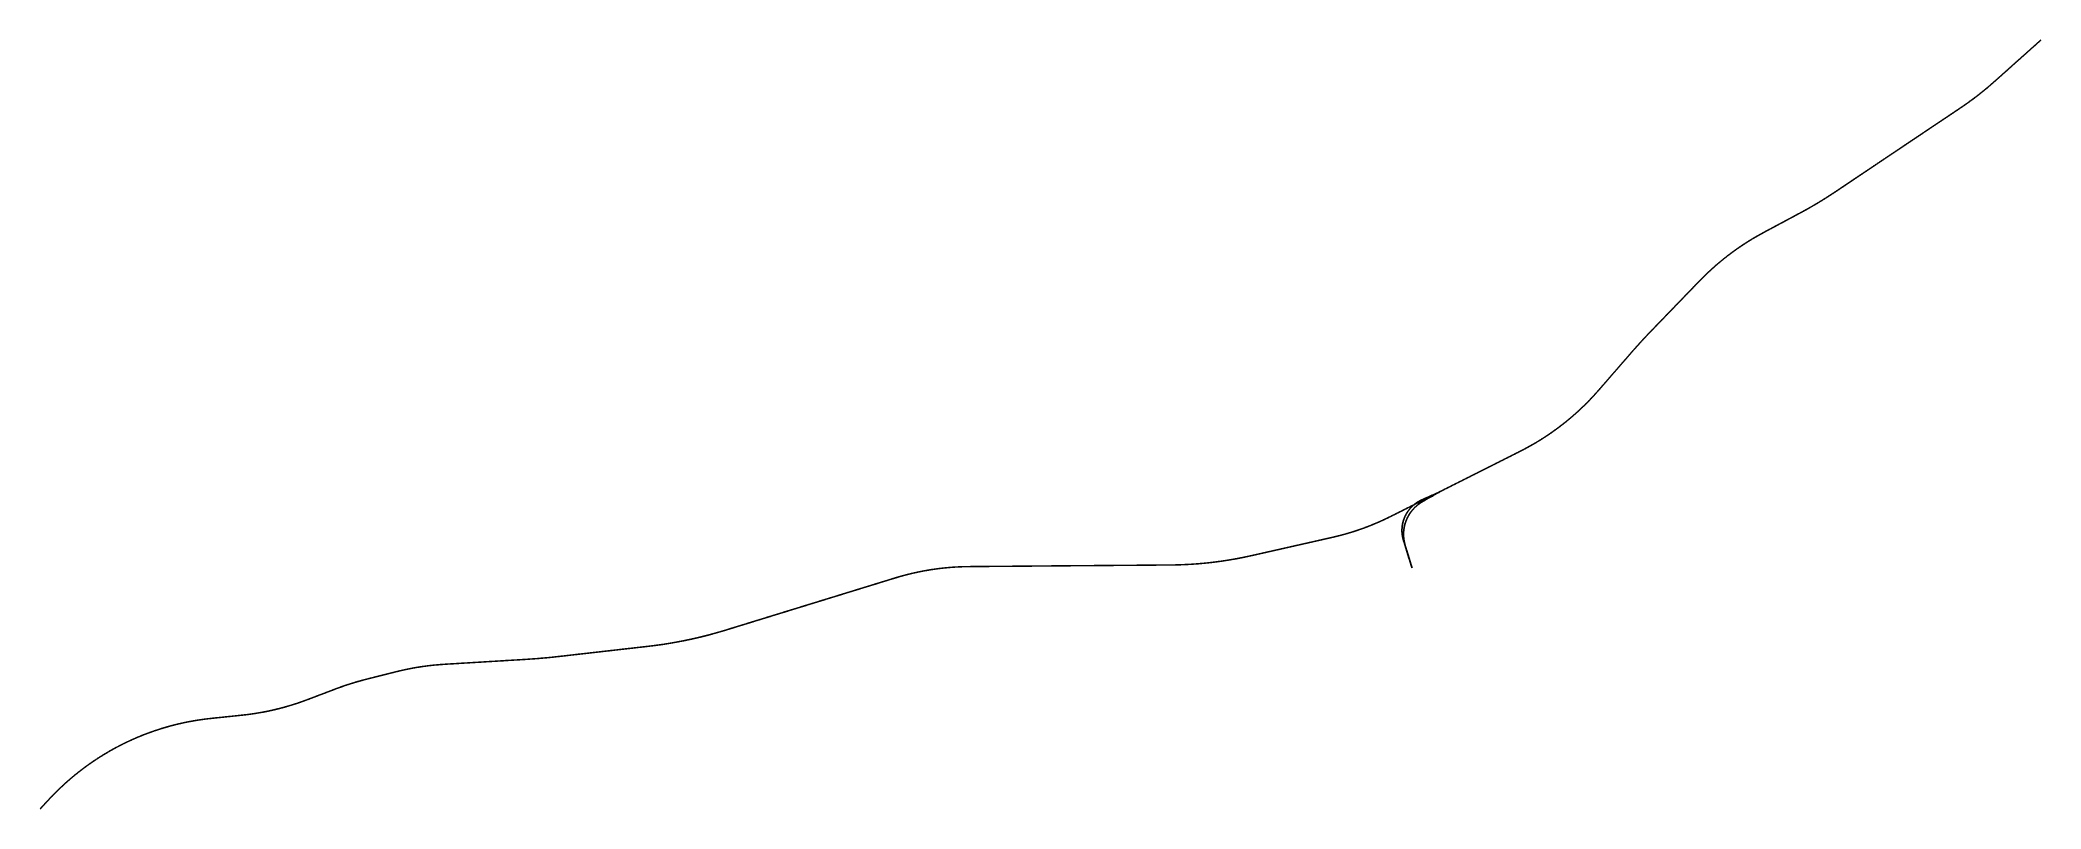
# Model space of a CAD drawing. Header units: metres. Extents: x 142705 to 201127, y 6511363 to 6533832.
import ezdxf

# ---------------------------------------------------------------- set-up
doc = ezdxf.new("R2010")
doc.units = ezdxf.units.M
doc.header["$MEASUREMENT"] = 0

msp = doc.modelspace()

# ---------------------------------------------------------------- linework, layer by layer
at = {"extrusion": (0.001802, 0.00087082, 0.999998), "elevation": 6038, "flags": 128}
msp.add_lwpolyline([(183376, 6520508), (183366, 6520504), (183357, 6520500), (183348, 6520496), (183339, 6520492), (183330, 6520488), (183323, 6520486), (183321, 6520484), (183318, 6520483), (183315, 6520482), (183312, 6520480), (183309, 6520479), (183306, 6520477), (183303, 6520476), (183300, 6520474), (183297, 6520473)], dxfattribs=at)
at = {"color": 7, "linetype": 'Continuous', "lineweight": 0}
for points in [[(201124, 6533832, 52), (201116, 6533825, 52), (201109, 6533818, 52), (201102, 6533812, 52), (201094, 6533805, 52), (201087, 6533798, 52), (201079, 6533792, 52), (201072, 6533785, 52), (201064, 6533778, 52), (201057, 6533772, 52), (201049, 6533765, 52), (201042, 6533759, 52), (201034, 6533752, 52), (201027, 6533745, 52), (201020, 6533739, 52), (201012, 6533732, 52), (201005, 6533725, 52), (200997, 6533719, 52), (200990, 6533712, 52), (200982, 6533705, 52), (200975, 6533699, 52), (200967, 6533692, 52), (200960, 6533685, 52), (200952, 6533679, 52), (200945, 6533672, 52), (200938, 6533665, 52), (200930, 6533659, 52), (200923, 6533652, 52), (200915, 6533645, 52), (200908, 6533639, 52), (200900, 6533632, 53), (200893, 6533625, 53), (200885, 6533619, 53), (200878, 6533612, 53), (200870, 6533605, 53), (200863, 6533599, 53), (200856, 6533592, 53), (200848, 6533585, 53), (200841, 6533579, 53), (200833, 6533572, 53), (200826, 6533565, 53), (200818, 6533559, 53), (200811, 6533552, 53), (200803, 6533545, 53), (200796, 6533539, 53), (200788, 6533532, 53), (200781, 6533525, 53), (200774, 6533519, 53), (200766, 6533512, 53), (200759, 6533505, 53), (200751, 6533499, 53), (200744, 6533492, 53), (200736, 6533485, 53), (200729, 6533479, 53), (200721, 6533472, 53), (200714, 6533465, 53), (200706, 6533459, 53), (200699, 6533452, 53), (200692, 6533445, 53), (200684, 6533439, 53), (200677, 6533432, 53), (200669, 6533425, 53), (200662, 6533419, 53), (200654, 6533412, 53), (200647, 6533405, 53), (200639, 6533399, 53), (200632, 6533392, 53), (200624, 6533385, 53), (200617, 6533379, 53), (200610, 6533372, 53), (200602, 6533365, 53), (200595, 6533359, 53), (200587, 6533352, 53), (200580, 6533345, 53), (200572, 6533339, 53), (200565, 6533332, 53), (200557, 6533325, 53), (200550, 6533319, 53), (200542, 6533312, 53), (200535, 6533305, 53), (200528, 6533299, 53), (200520, 6533292, 53), (200513, 6533285, 53), (200505, 6533279, 53), (200498, 6533272, 53), (200490, 6533265, 53), (200483, 6533259, 53), (200475, 6533252, 53), (200468, 6533245, 53), (200460, 6533239, 53), (200453, 6533232, 53), (200446, 6533225, 53), (200438, 6533219, 53), (200431, 6533212, 53), (200423, 6533205, 53), (200416, 6533199, 53), (200408, 6533192, 53), (200401, 6533185, 53), (200393, 6533179, 53), (200386, 6533172, 53), (200378, 6533165, 53), (200371, 6533159, 53), (200364, 6533152, 53), (200356, 6533145, 53), (200349, 6533139, 53), (200341, 6533132, 53), (200334, 6533125, 53), (200326, 6533119, 53), (200319, 6533112, 53), (200311, 6533105, 53), (200304, 6533099, 53), (200296, 6533092, 53), (200289, 6533085, 53), (200282, 6533079, 53), (200274, 6533072, 53), (200267, 6533065, 53), (200259, 6533059, 53), (200252, 6533052, 53), (200244, 6533045, 53), (200237, 6533039, 53), (200229, 6533032, 53), (200222, 6533025, 53), (200214, 6533019, 53), (200207, 6533012, 53), (200200, 6533005, 53), (200192, 6532999, 53), (200185, 6532992, 53), (200177, 6532985, 53), (200170, 6532979, 53), (200162, 6532972, 53), (200155, 6532965, 54), (200147, 6532959, 54), (200140, 6532952, 54), (200132, 6532945, 54), (200125, 6532939, 54), (200118, 6532932, 54), (200110, 6532925, 54), (200103, 6532919, 54), (200095, 6532912, 54), (200088, 6532905, 54), (200080, 6532899, 54), (200073, 6532892, 54), (200065, 6532885, 54), (200058, 6532879, 54), (200050, 6532872, 54), (200043, 6532865, 54), (200036, 6532859, 54), (200028, 6532852, 54), (200021, 6532845, 54), (200013, 6532839, 54), (200006, 6532832, 54), (199998, 6532825, 54), (199991, 6532819, 54), (199983, 6532812, 54), (199976, 6532805, 54), (199968, 6532799, 54), (199961, 6532792, 54), (199955, 6532787, 54), (199954, 6532785, 54), (199946, 6532779, 54), (199939, 6532772, 54), (199932, 6532766, 54), (199931, 6532765, 54), (199924, 6532759, 54), (199916, 6532752, 54), (199909, 6532745, 54), (199901, 6532739, 54), (199894, 6532732, 54), (199886, 6532725, 54), (199879, 6532719, 54), (199879, 6532719, 54), (199872, 6532712, 54), (199864, 6532705, 54), (199857, 6532699, 54), (199849, 6532692, 54), (199842, 6532685, 54), (199840, 6532684, 54), (199834, 6532679, 54), (199827, 6532672, 53), (199819, 6532665, 53), (199812, 6532659, 53), (199804, 6532652, 53), (199800, 6532648, 53), (199797, 6532646, 53), (199789, 6532639, 53), (199782, 6532632, 53), (199774, 6532626, 53), (199767, 6532619, 53), (199760, 6532613, 53), (199760, 6532612, 53), (199752, 6532606, 53), (199745, 6532599, 53), (199737, 6532592, 53), (199730, 6532586, 53), (199722, 6532579, 53), (199720, 6532577, 52), (199715, 6532573, 52), (199707, 6532566, 52), (199699, 6532559, 52), (199692, 6532553, 52), (199684, 6532546, 52), (199680, 6532542, 52), (199677, 6532540, 52), (199669, 6532533, 52), (199662, 6532527, 52), (199654, 6532520, 52), (199647, 6532513, 51), (199640, 6532507, 51), (199639, 6532507, 51), (199632, 6532500, 51), (199624, 6532494, 51), (199616, 6532487, 51), (199609, 6532481, 51), (199601, 6532474, 51), (199594, 6532468, 51), (199586, 6532461, 50), (199578, 6532455, 50), (199571, 6532448, 50), (199563, 6532442, 50), (199555, 6532436, 50), (199548, 6532429, 50), (199540, 6532423, 49), (199532, 6532416, 49), (199525, 6532410, 49), (199517, 6532403, 49), (199509, 6532397, 49), (199502, 6532391, 49), (199494, 6532384, 48), (199486, 6532378, 48), (199479, 6532372, 48), (199471, 6532365, 48), (199463, 6532359, 48), (199455, 6532353, 47), (199448, 6532346, 47), (199440, 6532340, 47), (199432, 6532334, 47), (199424, 6532327, 47), (199417, 6532321, 46), (199409, 6532315, 46), (199401, 6532309, 46), (199393, 6532302, 46), (199385, 6532296, 45), (199378, 6532290, 45), (199370, 6532284, 45), (199362, 6532277, 45), (199354, 6532271, 44), (199346, 6532265, 44), (199343, 6532263, 44), (199338, 6532259, 44), (199331, 6532252, 44), (199323, 6532246, 43), (199315, 6532240, 43), (199307, 6532234, 43), (199299, 6532228, 43), (199291, 6532222, 42), (199283, 6532216, 42), (199275, 6532209, 42), (199267, 6532203, 42), (199260, 6532197, 41), (199252, 6532191, 41), (199244, 6532185, 41), (199236, 6532179, 41), (199228, 6532173, 40), (199220, 6532167, 40), (199212, 6532161, 40), (199204, 6532155, 40), (199196, 6532149, 39), (199188, 6532143, 39), (199180, 6532137, 39), (199172, 6532130, 39), (199164, 6532124, 38), (199156, 6532118, 38), (199148, 6532112, 38), (199140, 6532107, 38), (199132, 6532101, 37), (199124, 6532095, 37), (199116, 6532089, 37), (199108, 6532083, 37), (199100, 6532077, 36), (199092, 6532071, 36), (199084, 6532065, 36), (199076, 6532059, 36), (199068, 6532053, 35), (199060, 6532047, 35), (199051, 6532041, 35), (199043, 6532035, 35), (199035, 6532030, 34), (199027, 6532024, 34), (199019, 6532018, 34), (199011, 6532012, 34), (199003, 6532006, 33), (198995, 6532000, 33), (198987, 6531995, 33), (198978, 6531989, 33), (198970, 6531983, 32), (198962, 6531977, 32), (198954, 6531971, 32), (198946, 6531966, 32), (198938, 6531960, 31), (198929, 6531954, 31), (198921, 6531948, 31), (198913, 6531943, 31), (198909, 6531940, 31), (198905, 6531937, 30), (198897, 6531931, 30), (198888, 6531926, 30), (198880, 6531920, 30), (198872, 6531914, 29), (198865, 6531909, 29), (198864, 6531908, 29), (198855, 6531903, 29), (198847, 6531897, 29), (198839, 6531892, 28), (198831, 6531886, 28), (198822, 6531880, 28), (198821, 6531879, 28), (198814, 6531875, 28), (198806, 6531869, 27), (198798, 6531863, 27), (198789, 6531858, 27), (198781, 6531852, 27), (198777, 6531849, 27), (198773, 6531846, 26), (198765, 6531841, 26), (198756, 6531835, 26), (198748, 6531830, 26), (198740, 6531824, 25), (198732, 6531819, 25), (198731, 6531819, 25), (198723, 6531813, 25), (198715, 6531807, 25), (198706, 6531802, 24), (198698, 6531796, 24), (198690, 6531791, 24), (198688, 6531789, 24), (198682, 6531785, 24), (198673, 6531779, 23), (198665, 6531774, 23), (198657, 6531768, 23), (198648, 6531763, 23), (198644, 6531760, 23), (198640, 6531757, 22), (198632, 6531752, 22), (198623, 6531746, 22), (198623, 6531746, 22), (198615, 6531740, 22), (198607, 6531735, 21), (198599, 6531729, 21), (198590, 6531724, 21), (198582, 6531718, 21), (198574, 6531713, 21), (198565, 6531707, 20), (198557, 6531701, 20), (198549, 6531696, 20), (198540, 6531690, 20), (198532, 6531685, 19), (198524, 6531679, 19), (198516, 6531674, 19), (198507, 6531668, 19), (198499, 6531662, 19), (198491, 6531657, 18), (198482, 6531651, 18), (198474, 6531646, 18), (198466, 6531640, 18), (198457, 6531635, 18), (198449, 6531629, 18), (198441, 6531623, 17), (198432, 6531618, 17), (198424, 6531612, 17), (198416, 6531607, 17), (198408, 6531601, 17), (198399, 6531596, 17), (198391, 6531590, 17), (198383, 6531584, 16), (198374, 6531579, 16), (198366, 6531573, 16), (198358, 6531568, 16), (198349, 6531562, 16), (198341, 6531557, 16), (198333, 6531551, 16), (198325, 6531545, 16), (198316, 6531540, 16), (198308, 6531534, 16), (198300, 6531529, 15), (198291, 6531523, 15), (198283, 6531518, 15), (198275, 6531512, 15), (198266, 6531506, 15), (198258, 6531501, 15), (198250, 6531495, 15), (198242, 6531490, 15), (198233, 6531484, 15), (198225, 6531479, 15), (198217, 6531473, 15), (198208, 6531467, 15), (198200, 6531462, 15), (198192, 6531456, 15), (198183, 6531451, 15), (198183, 6531451, 15), (198175, 6531445, 15), (198167, 6531440, 15), (198158, 6531434, 15), (198150, 6531428, 15), (198142, 6531423, 15), (198134, 6531417, 15), (198125, 6531412, 15), (198117, 6531406, 15), (198109, 6531401, 15), (198100, 6531395, 15), (198092, 6531389, 15), (198084, 6531384, 15), (198075, 6531378, 15), (198067, 6531373, 14), (198059, 6531367, 14), (198051, 6531362, 14), (198042, 6531356, 14), (198034, 6531350, 14), (198026, 6531345, 14), (198017, 6531339, 14), (198009, 6531334, 14), (198001, 6531328, 14), (197992, 6531322, 14), (197984, 6531317, 14), (197976, 6531311, 14), (197967, 6531306, 14), (197959, 6531300, 14), (197951, 6531295, 14), (197943, 6531289, 14), (197934, 6531283, 14), (197926, 6531278, 14), (197918, 6531272, 14), (197909, 6531267, 14), (197901, 6531261, 14), (197893, 6531256, 14), (197884, 6531250, 14), (197876, 6531244, 14), (197868, 6531239, 14), (197860, 6531233, 14), (197851, 6531228, 14), (197843, 6531222, 14), (197835, 6531217, 14), (197826, 6531211, 14), (197818, 6531205, 14), (197810, 6531200, 14), (197801, 6531194, 14), (197793, 6531189, 14), (197785, 6531183, 14), (197777, 6531178, 14), (197768, 6531172, 14), (197760, 6531166, 14), (197752, 6531161, 14), (197743, 6531155, 14), (197735, 6531150, 14), (197727, 6531144, 14), (197718, 6531139, 14), (197710, 6531133, 14), (197702, 6531127, 14), (197693, 6531122, 14), (197685, 6531116, 14), (197677, 6531111, 14), (197669, 6531105, 14), (197660, 6531100, 14), (197655, 6531096, 13), (197652, 6531094, 13), (197644, 6531088, 13), (197635, 6531083, 13), (197627, 6531077, 13), (197619, 6531072, 13), (197617, 6531070, 13), (197610, 6531066, 13), (197602, 6531061, 13), (197594, 6531055, 13), (197586, 6531049, 13), (197577, 6531044, 13), (197569, 6531038, 14), (197561, 6531033, 14), (197552, 6531027, 14), (197544, 6531022, 14), (197536, 6531016, 14), (197527, 6531010, 14), (197519, 6531005, 14), (197511, 6530999, 14), (197502, 6530994, 14), (197494, 6530988, 14), (197486, 6530983, 14), (197478, 6530977, 14), (197469, 6530971, 14), (197461, 6530966, 14), (197453, 6530960, 14), (197444, 6530955, 14), (197436, 6530949, 14), (197428, 6530944, 15), (197419, 6530938, 15), (197411, 6530932, 15), (197403, 6530927, 15), (197395, 6530921, 15), (197386, 6530916, 15), (197378, 6530910, 15), (197370, 6530905, 15), (197361, 6530899, 16), (197353, 6530893, 16), (197345, 6530888, 16), (197336, 6530882, 16), (197328, 6530877, 16), (197320, 6530871, 16), (197312, 6530866, 16), (197303, 6530860, 17), (197295, 6530854, 17), (197287, 6530849, 17), (197278, 6530843, 17), (197270, 6530838, 17), (197262, 6530832, 17), (197253, 6530827, 18), (197245, 6530821, 18), (197237, 6530815, 18), (197235, 6530814, 18), (197228, 6530810, 18), (197220, 6530804, 18), (197212, 6530799, 19), (197204, 6530793, 19), (197195, 6530788, 19), (197187, 6530782, 19), (197179, 6530776, 19), (197170, 6530771, 20), (197162, 6530765, 20), (197154, 6530760, 20), (197145, 6530754, 20), (197137, 6530749, 20), (197129, 6530743, 21), (197121, 6530737, 21), (197112, 6530732, 21), (197104, 6530726, 21), (197096, 6530721, 21), (197087, 6530715, 22), (197079, 6530710, 22), (197071, 6530704, 22), (197062, 6530698, 22), (197054, 6530693, 22), (197046, 6530687, 23), (197038, 6530682, 23), (197029, 6530676, 23), (197021, 6530671, 23), (197013, 6530665, 23), (197004, 6530659, 24), (196996, 6530654, 24), (196988, 6530648, 24), (196979, 6530643, 24), (196971, 6530637, 24), (196963, 6530632, 25), (196954, 6530626, 25), (196946, 6530620, 25), (196938, 6530615, 25), (196930, 6530609, 25), (196921, 6530604, 26), (196913, 6530598, 26), (196905, 6530593, 26), (196896, 6530587, 26), (196888, 6530581, 26), (196880, 6530576, 27), (196871, 6530570, 27), (196863, 6530565, 27), (196855, 6530559, 27), (196847, 6530553, 27), (196838, 6530548, 28), (196830, 6530542, 28), (196822, 6530537, 28), (196813, 6530531, 28), (196805, 6530526, 28), (196797, 6530520, 29), (196788, 6530514, 29), (196780, 6530509, 29), (196772, 6530503, 29), (196763, 6530498, 29), (196755, 6530492, 30), (196747, 6530487, 30), (196739, 6530481, 30), (196730, 6530475, 30), (196722, 6530470, 30), (196714, 6530464, 31), (196705, 6530459, 31), (196697, 6530453, 31), (196689, 6530448, 31), (196680, 6530442, 31), (196672, 6530436, 32), (196664, 6530431, 32), (196656, 6530425, 32), (196647, 6530420, 32), (196639, 6530414, 32), (196631, 6530409, 33), (196622, 6530403, 33), (196614, 6530397, 33), (196606, 6530392, 33), (196597, 6530386, 33), (196589, 6530381, 34), (196581, 6530375, 34), (196573, 6530370, 34), (196564, 6530364, 34), (196556, 6530358, 34), (196548, 6530353, 35), (196539, 6530347, 35), (196531, 6530342, 35), (196523, 6530336, 35), (196514, 6530331, 35), (196506, 6530325, 36), (196498, 6530319, 36), (196489, 6530314, 36), (196481, 6530308, 36), (196473, 6530303, 36), (196465, 6530297, 37), (196456, 6530292, 37), (196448, 6530286, 37), (196440, 6530280, 37), (196434, 6530277, 37), (196431, 6530275, 37), (196423, 6530269, 38), (196415, 6530264, 38), (196406, 6530258, 38), (196398, 6530253, 38), (196390, 6530247, 38), (196382, 6530241, 39), (196373, 6530236, 39), (196365, 6530230, 39), (196357, 6530225, 39), (196348, 6530219, 39), (196340, 6530214, 39), (196332, 6530208, 40), (196323, 6530202, 40), (196315, 6530197, 40), (196307, 6530191, 40), (196298, 6530186, 40), (196290, 6530180, 40), (196282, 6530175, 40), (196274, 6530169, 41), (196265, 6530163, 41), (196257, 6530158, 41), (196249, 6530152, 41), (196240, 6530147, 41), (196232, 6530141, 41), (196224, 6530136, 41), (196215, 6530130, 41), (196207, 6530124, 42), (196199, 6530119, 42), (196191, 6530113, 42), (196182, 6530108, 42), (196174, 6530102, 42), (196166, 6530097, 42), (196157, 6530091, 42), (196149, 6530085, 42), (196141, 6530080, 42), (196132, 6530074, 42), (196124, 6530069, 43), (196116, 6530063, 43), (196108, 6530058, 43), (196099, 6530052, 43), (196091, 6530046, 43), (196083, 6530041, 43), (196074, 6530035, 43), (196066, 6530030, 43), (196058, 6530024, 43), (196049, 6530019, 43), (196041, 6530013, 43), (196033, 6530007, 43), (196024, 6530002, 43), (196016, 6529996, 43), (196008, 6529991, 43), (196000, 6529985, 43), (195991, 6529980, 43), (195983, 6529974, 43), (195975, 6529968, 43), (195966, 6529963, 43), (195958, 6529957, 43), (195950, 6529952, 44), (195941, 6529946, 44), (195933, 6529941, 44), (195925, 6529935, 44), (195919, 6529931, 44), (195917, 6529929, 44), (195908, 6529924, 44), (195900, 6529918, 44), (195892, 6529913, 44), (195883, 6529907, 44), (195875, 6529902, 43), (195867, 6529896, 43), (195858, 6529890, 43), (195850, 6529885, 43), (195842, 6529879, 43), (195833, 6529874, 43), (195825, 6529868, 43), (195817, 6529863, 43), (195809, 6529857, 43), (195800, 6529851, 43), (195792, 6529846, 43), (195784, 6529840, 43), (195775, 6529835, 43), (195767, 6529829, 43), (195759, 6529824, 43), (195750, 6529818, 43), (195742, 6529812, 43), (195734, 6529807, 43), (195726, 6529801, 43), (195717, 6529796, 43), (195709, 6529790, 42), (195701, 6529784, 42), (195692, 6529779, 42), (195684, 6529773, 42), (195676, 6529768, 42), (195667, 6529762, 42), (195659, 6529757, 42), (195651, 6529751, 42), (195643, 6529745, 42), (195634, 6529740, 42), (195626, 6529734, 42), (195618, 6529729, 41), (195609, 6529723, 41), (195601, 6529718, 41), (195593, 6529712, 41), (195584, 6529706, 41), (195576, 6529701, 41), (195568, 6529695, 41), (195559, 6529690, 41), (195551, 6529684, 40), (195543, 6529679, 40), (195535, 6529673, 40), (195526, 6529667, 40), (195518, 6529662, 40), (195510, 6529656, 40), (195501, 6529651, 39), (195493, 6529645, 39), (195485, 6529640, 39), (195482, 6529638, 39), (195476, 6529634, 39), (195468, 6529628, 39), (195460, 6529623, 39), (195452, 6529617, 38), (195443, 6529612, 38), (195435, 6529606, 38), (195427, 6529601, 38), (195418, 6529595, 38), (195410, 6529589, 38), (195402, 6529584, 37), (195393, 6529578, 37), (195385, 6529573, 37), (195377, 6529567, 37), (195369, 6529562, 37), (195360, 6529556, 37), (195352, 6529550, 36), (195344, 6529545, 36), (195335, 6529539, 36), (195327, 6529534, 36), (195319, 6529528, 36), (195310, 6529523, 36), (195302, 6529517, 35), (195294, 6529511, 35), (195285, 6529506, 35), (195277, 6529500, 35), (195269, 6529495, 35), (195261, 6529489, 35), (195252, 6529484, 34), (195244, 6529478, 34), (195236, 6529472, 34), (195232, 6529470, 34), (195227, 6529467, 34), (195219, 6529461, 34), (195211, 6529456, 34), (195209, 6529455, 33), (195202, 6529450, 33), (195194, 6529445, 33), (195186, 6529439, 33), (195183, 6529437, 33), (195178, 6529433, 33), (195169, 6529428, 33), (195161, 6529422, 33), (195153, 6529417, 32), (195144, 6529411, 32), (195136, 6529406, 32), (195133, 6529404, 32), (195128, 6529400, 32), (195119, 6529395, 32), (195111, 6529389, 32), (195103, 6529383, 32), (195094, 6529378, 31), (195086, 6529372, 31), (195083, 6529370, 31), (195078, 6529367, 31), (195069, 6529361, 31), (195061, 6529356, 31), (195053, 6529350, 31), (195044, 6529345, 31), (195036, 6529339, 31), (195033, 6529337, 31), (195028, 6529334, 31), (195019, 6529328, 30), (195011, 6529323, 30), (195003, 6529317, 30), (194994, 6529312, 30), (194986, 6529306, 30), (194977, 6529301, 30), (194969, 6529296, 30), (194961, 6529290, 30), (194952, 6529285, 30), (194944, 6529279, 30), (194935, 6529274, 30), (194927, 6529268, 30), (194922, 6529265, 30), (194919, 6529263, 30), (194910, 6529258, 29), (194902, 6529252, 29), (194893, 6529247, 29), (194885, 6529241, 29), (194876, 6529236, 29), (194868, 6529231, 29), (194860, 6529225, 29), (194851, 6529220, 29), (194843, 6529215, 29), (194834, 6529209, 29), (194826, 6529204, 29), (194817, 6529199, 29), (194809, 6529193, 29), (194800, 6529188, 29), (194792, 6529183, 29), (194783, 6529177, 29), (194775, 6529172, 29), (194766, 6529167, 28), (194758, 6529162, 28), (194749, 6529156, 28), (194741, 6529151, 28), (194732, 6529146, 28), (194724, 6529141, 28), (194715, 6529135, 28), (194707, 6529130, 28), (194698, 6529125, 28), (194690, 6529120, 28), (194681, 6529114, 28), (194673, 6529109, 28), (194664, 6529104, 28), (194656, 6529099, 28), (194647, 6529094, 28), (194639, 6529088, 28), (194630, 6529083, 28), (194621, 6529078, 27), (194613, 6529073, 27), (194604, 6529068, 27), (194596, 6529063, 27), (194587, 6529058, 27), (194579, 6529052, 27), (194570, 6529047, 27), (194561, 6529042, 27), (194553, 6529037, 27), (194544, 6529032, 27), (194536, 6529027, 27), (194527, 6529022, 27), (194518, 6529017, 27), (194510, 6529012, 27), (194501, 6529007, 27), (194492, 6529001, 27), (194491, 6529001, 27), (194484, 6528996, 26), (194475, 6528991, 26), (194467, 6528986, 26), (194458, 6528981, 26), (194449, 6528976, 26), (194441, 6528971, 26), (194432, 6528966, 26), (194423, 6528961, 26), (194415, 6528956, 26), (194406, 6528951, 26), (194397, 6528946, 26), (194389, 6528941, 26), (194380, 6528936, 26), (194371, 6528931, 25), (194363, 6528926, 25), (194354, 6528921, 25), (194345, 6528916, 25), (194337, 6528912, 25), (194328, 6528907, 25), (194319, 6528902, 25), (194310, 6528897, 25), (194302, 6528892, 24), (194293, 6528887, 24), (194284, 6528882, 24), (194276, 6528877, 24), (194267, 6528872, 24), (194258, 6528867, 24), (194254, 6528865, 24), (194249, 6528862, 24), (194241, 6528858, 24), (194232, 6528853, 23), (194223, 6528848, 23), (194214, 6528843, 23), (194206, 6528838, 23), (194197, 6528833, 23), (194188, 6528829, 23), (194179, 6528824, 22), (194174, 6528821, 22), (194171, 6528819, 22), (194162, 6528814, 22), (194153, 6528809, 22), (194144, 6528805, 22), (194136, 6528800, 22), (194127, 6528795, 22), (194121, 6528792, 22), (194118, 6528790, 21), (194109, 6528786, 21), (194100, 6528781, 21), (194092, 6528776, 21), (194083, 6528771, 21), (194074, 6528767, 21), (194068, 6528764, 21), (194065, 6528762, 21), (194056, 6528757, 20), (194048, 6528752, 20), (194039, 6528748, 20), (194030, 6528743, 20), (194021, 6528738, 20), (194016, 6528735, 20), (194012, 6528733, 20), (194003, 6528729, 20), (193995, 6528724, 19), (193986, 6528719, 19), (193977, 6528714, 19), (193968, 6528710, 19), (193963, 6528707, 19), (193959, 6528705, 19), (193951, 6528700, 19), (193948, 6528699, 19), (193942, 6528696, 19), (193933, 6528691, 18), (193924, 6528686, 18), (193915, 6528681, 18), (193907, 6528677, 18), (193898, 6528672, 18), (193889, 6528667, 18), (193880, 6528663, 18), (193871, 6528658, 17), (193862, 6528653, 17), (193854, 6528648, 17), (193845, 6528644, 17), (193836, 6528639, 17), (193827, 6528634, 17), (193818, 6528630, 17), (193810, 6528625, 17), (193801, 6528620, 17), (193792, 6528615, 17), (193783, 6528611, 16), (193774, 6528606, 16), (193765, 6528601, 16), (193757, 6528596, 16), (193748, 6528592, 16), (193739, 6528587, 16), (193730, 6528582, 16), (193721, 6528578, 16), (193713, 6528573, 16), (193704, 6528568, 16), (193695, 6528563, 16), (193686, 6528559, 16), (193677, 6528554, 16), (193668, 6528549, 16), (193660, 6528545, 16), (193651, 6528540, 15), (193642, 6528535, 15), (193633, 6528530, 15), (193624, 6528526, 15), (193616, 6528521, 15), (193607, 6528516, 15), (193598, 6528511, 15), (193589, 6528507, 15), (193580, 6528502, 15), (193572, 6528497, 15), (193563, 6528493, 15), (193554, 6528488, 15), (193546, 6528484, 15), (193545, 6528483, 15), (193536, 6528478, 15), (193527, 6528474, 15), (193519, 6528469, 15), (193510, 6528464, 15), (193501, 6528460, 15), (193492, 6528455, 15), (193483, 6528450, 15), (193478, 6528447, 15), (193475, 6528445, 15), (193466, 6528441, 15), (193457, 6528436, 15), (193448, 6528431, 15), (193439, 6528426, 15), (193430, 6528422, 15), (193422, 6528417, 16), (193413, 6528412, 16), (193404, 6528408, 16), (193395, 6528403, 16), (193386, 6528398, 16), (193378, 6528393, 16), (193369, 6528389, 16), (193360, 6528384, 16), (193351, 6528379, 16), (193342, 6528375, 16), (193333, 6528370, 16), (193325, 6528365, 16), (193316, 6528360, 16), (193307, 6528356, 16), (193298, 6528351, 16), (193289, 6528346, 16), (193281, 6528342, 16), (193272, 6528337, 16), (193263, 6528332, 16), (193254, 6528327, 16), (193245, 6528323, 16), (193237, 6528318, 16), (193228, 6528313, 16), (193219, 6528308, 16), (193210, 6528304, 16), (193201, 6528299, 16), (193192, 6528294, 16), (193184, 6528290, 16), (193184, 6528290, 16), (193175, 6528285, 16), (193166, 6528280, 16), (193157, 6528275, 16), (193154, 6528274, 16), (193148, 6528271, 16), (193141, 6528267, 16), (193140, 6528266, 16), (193131, 6528261, 16), (193122, 6528257, 16), (193113, 6528252, 16), (193104, 6528247, 16), (193099, 6528244, 16), (193096, 6528242, 16), (193087, 6528238, 16), (193086, 6528237, 16), (193078, 6528233, 16), (193069, 6528228, 16), (193060, 6528223, 16), (193057, 6528221, 16), (193051, 6528219, 16), (193043, 6528214, 16), (193034, 6528209, 16), (193025, 6528204, 16), (193016, 6528200, 16), (193014, 6528198, 16), (193008, 6528195, 16), (193004, 6528193, 16), (192999, 6528190, 16), (192990, 6528185, 16), (192981, 6528180, 16), (192972, 6528176, 16), (192972, 6528175, 16), (192964, 6528171, 16), (192955, 6528166, 16), (192946, 6528161, 16), (192937, 6528156, 16), (192930, 6528152, 16), (192929, 6528151, 16), (192920, 6528147, 16), (192911, 6528142, 16), (192902, 6528137, 16), (192894, 6528132, 16), (192888, 6528129, 16), (192885, 6528127, 16), (192876, 6528122, 16), (192868, 6528117, 16), (192859, 6528112, 16), (192850, 6528107, 16), (192846, 6528105, 16), (192841, 6528102, 16), (192833, 6528098, 16), (192824, 6528093, 16), (192815, 6528088, 16), (192807, 6528083, 16), (192798, 6528078, 16), (192789, 6528073, 15), (192781, 6528068, 15), (192772, 6528062, 15), (192764, 6528057, 15), (192755, 6528052, 15), (192746, 6528047, 15), (192738, 6528042, 15), (192729, 6528037, 15), (192720, 6528032, 15), (192712, 6528027, 15), (192703, 6528022, 15), (192695, 6528017, 15), (192686, 6528011, 15), (192678, 6528006, 15), (192669, 6528001, 15), (192661, 6527996, 15), (192652, 6527991, 15), (192643, 6527986, 15), (192635, 6527980, 15), (192626, 6527975, 15), (192618, 6527970, 15), (192609, 6527965, 15), (192601, 6527959, 15), (192595, 6527956, 15), (192592, 6527954, 15), (192584, 6527949, 15), (192575, 6527943, 15), (192567, 6527938, 15), (192558, 6527933, 15), (192550, 6527927, 15), (192542, 6527922, 15), (192533, 6527917, 15), (192525, 6527911, 15), (192517, 6527906, 15), (192516, 6527906, 15), (192508, 6527901, 15), (192499, 6527895, 15), (192491, 6527890, 15), (192483, 6527884, 15), (192474, 6527879, 15), (192466, 6527874, 15), (192457, 6527868, 15), (192449, 6527863, 15), (192441, 6527857, 15), (192432, 6527852, 15), (192424, 6527846, 15), (192416, 6527841, 15), (192407, 6527835, 15), (192399, 6527830, 15), (192391, 6527824, 15), (192382, 6527818, 15), (192374, 6527813, 15), (192366, 6527807, 15), (192357, 6527802, 15), (192349, 6527796, 15), (192341, 6527790, 15), (192333, 6527785, 15), (192324, 6527779, 16), (192316, 6527774, 16), (192308, 6527768, 16), (192300, 6527762, 16), (192291, 6527757, 16), (192283, 6527751, 16), (192275, 6527745, 16), (192267, 6527739, 16), (192259, 6527734, 16), (192250, 6527728, 16), (192242, 6527722, 16), (192234, 6527717, 17), (192226, 6527711, 17), (192218, 6527705, 17), (192210, 6527699, 17), (192201, 6527693, 17), (192193, 6527688, 17), (192185, 6527682, 17), (192177, 6527676, 17), (192169, 6527670, 18), (192161, 6527664, 18), (192153, 6527658, 18), (192145, 6527652, 18), (192136, 6527647, 18), (192133, 6527644, 18), (192128, 6527641, 18), (192120, 6527635, 18), (192112, 6527629, 19), (192104, 6527623, 19), (192096, 6527617, 19), (192088, 6527611, 19), (192080, 6527605, 19), (192072, 6527599, 19), (192064, 6527593, 19), (192056, 6527587, 20), (192048, 6527581, 20), (192040, 6527575, 20), (192032, 6527569, 20), (192024, 6527563, 20), (192016, 6527557, 20), (192008, 6527551, 20), (192000, 6527545, 21), (191992, 6527539, 21), (191984, 6527533, 21), (191976, 6527527, 21), (191969, 6527521, 21), (191961, 6527514, 21), (191953, 6527508, 22), (191945, 6527502, 22), (191937, 6527496, 22), (191929, 6527490, 22), (191921, 6527484, 22), (191913, 6527477, 22), (191905, 6527471, 22), (191898, 6527465, 23), (191890, 6527459, 23), (191882, 6527453, 23), (191874, 6527446, 23), (191866, 6527440, 23), (191859, 6527434, 23), (191851, 6527428, 23), (191843, 6527421, 24), (191835, 6527415, 24), (191827, 6527409, 24), (191820, 6527402, 24), (191812, 6527396, 24), (191804, 6527390, 24), (191796, 6527383, 25), (191789, 6527377, 25), (191781, 6527371, 25), (191773, 6527364, 25), (191766, 6527358, 25), (191758, 6527352, 25), (191750, 6527345, 25), (191743, 6527339, 26), (191735, 6527332, 26), (191727, 6527326, 26), (191720, 6527320, 26), (191719, 6527319, 26), (191712, 6527313, 26), (191704, 6527307, 26), (191697, 6527300, 26), (191689, 6527294, 27), (191681, 6527287, 27), (191674, 6527281, 27), (191666, 6527274, 27), (191659, 6527268, 27), (191651, 6527261, 27), (191644, 6527255, 27), (191636, 6527248, 27), (191628, 6527241, 28), (191621, 6527235, 28), (191613, 6527228, 28), (191606, 6527222, 28), (191598, 6527215, 28), (191591, 6527208, 28), (191583, 6527202, 28), (191576, 6527195, 28), (191568, 6527189, 28), (191561, 6527182, 28), (191553, 6527175, 29), (191546, 6527169, 29), (191539, 6527162, 29), (191531, 6527155, 29), (191524, 6527148, 29), (191516, 6527142, 29), (191509, 6527135, 29), (191502, 6527128, 29), (191494, 6527122, 29), (191487, 6527115, 29), (191479, 6527108, 29), (191472, 6527101, 29), (191465, 6527095, 29), (191457, 6527088, 29), (191450, 6527081, 29), (191443, 6527074, 29), (191435, 6527067, 29), (191428, 6527060, 29), (191421, 6527054, 29), (191414, 6527047, 29), (191406, 6527040, 29), (191399, 6527033, 30), (191392, 6527026, 30), (191384, 6527019, 30), (191377, 6527012, 30), (191374, 6527009, 30), (191370, 6527005, 30), (191363, 6526999, 30), (191356, 6526992, 30), (191348, 6526985, 30), (191341, 6526978, 29), (191334, 6526971, 29), (191327, 6526964, 29), (191320, 6526957, 29), (191312, 6526950, 29), (191305, 6526943, 29), (191298, 6526936, 29), (191295, 6526933, 29), (191291, 6526929, 29), (191284, 6526922, 29), (191277, 6526915, 29), (191270, 6526908, 29), (191263, 6526901, 29), (191261, 6526899, 29), (191256, 6526894, 29), (191256, 6526894, 29), (191248, 6526887, 29), (191241, 6526880, 29), (191234, 6526872, 29), (191227, 6526865, 29), (191227, 6526865, 29), (191220, 6526858, 29), (191213, 6526851, 29), (191206, 6526844, 29), (191199, 6526837, 29), (191193, 6526830, 29), (191192, 6526830, 29), (191185, 6526823, 29), (191178, 6526816, 29), (191171, 6526808, 28), (191164, 6526801, 28), (191159, 6526796, 28), (191157, 6526794, 28), (191150, 6526787, 28), (191143, 6526780, 28), (191136, 6526773, 28), (191129, 6526765, 28), (191125, 6526762, 28), (191122, 6526758, 28), (191115, 6526751, 28), (191113, 6526749, 28), (191108, 6526744, 28), (191101, 6526737, 28), (191094, 6526730, 28), (191092, 6526727, 28), (191087, 6526722, 28), (191080, 6526715, 28), (191073, 6526708, 28), (191067, 6526701, 28), (191060, 6526694, 28), (191059, 6526693, 28), (191053, 6526686, 28), (191046, 6526679, 28), (191039, 6526672, 28), (191032, 6526665, 28), (191025, 6526658, 28), (191025, 6526658, 28), (191018, 6526651, 28), (191011, 6526643, 28), (191004, 6526636, 28), (190999, 6526631, 28), (190997, 6526629, 28), (190990, 6526622, 28), (190983, 6526615, 28), (190976, 6526607, 28), (190969, 6526600, 28), (190962, 6526593, 28), (190955, 6526586, 28), (190948, 6526579, 28), (190941, 6526571, 28), (190935, 6526564, 28), (190928, 6526557, 28), (190921, 6526550, 28), (190914, 6526543, 28), (190907, 6526535, 28), (190900, 6526528, 28), (190893, 6526521, 28), (190886, 6526514, 28), (190879, 6526507, 28), (190872, 6526499, 28), (190865, 6526492, 28), (190858, 6526485, 28), (190855, 6526481, 28), (190851, 6526478, 28), (190844, 6526471, 28), (190837, 6526464, 28), (190830, 6526456, 29), (190823, 6526449, 29), (190816, 6526442, 29), (190809, 6526435, 29), (190803, 6526428, 29), (190796, 6526420, 29), (190789, 6526413, 29), (190782, 6526406, 29), (190775, 6526399, 29), (190768, 6526392, 29), (190761, 6526384, 29), (190754, 6526377, 29), (190747, 6526370, 29), (190740, 6526363, 29), (190733, 6526356, 29), (190726, 6526348, 30), (190719, 6526341, 30), (190712, 6526334, 30), (190705, 6526327, 30), (190698, 6526320, 30), (190691, 6526312, 30), (190684, 6526305, 30), (190677, 6526298, 30), (190671, 6526291, 30), (190664, 6526284, 30), (190657, 6526276, 30), (190650, 6526269, 30), (190643, 6526262, 30), (190636, 6526255, 30), (190629, 6526248, 30), (190622, 6526241, 31), (190615, 6526233, 31), (190608, 6526226, 31), (190601, 6526219, 31), (190594, 6526212, 31), (190587, 6526205, 31), (190580, 6526197, 31), (190573, 6526190, 31), (190566, 6526183, 31), (190559, 6526176, 31), (190552, 6526169, 31), (190545, 6526161, 31), (190539, 6526154, 31), (190532, 6526147, 31), (190525, 6526140, 31), (190518, 6526133, 32), (190511, 6526125, 32), (190504, 6526118, 32), (190502, 6526116, 32), (190497, 6526111, 32), (190490, 6526104, 32), (190483, 6526097, 32), (190476, 6526089, 32), (190469, 6526082, 32), (190462, 6526075, 32), (190455, 6526068, 32), (190448, 6526061, 32), (190441, 6526054, 32), (190434, 6526046, 32), (190427, 6526039, 32), (190420, 6526032, 32), (190413, 6526025, 32), (190407, 6526018, 32), (190400, 6526010, 32), (190393, 6526003, 32), (190386, 6525996, 32), (190379, 6525989, 32), (190372, 6525982, 32), (190365, 6525974, 32), (190358, 6525967, 32), (190357, 6525967, 32), (190351, 6525960, 32), (190344, 6525953, 32), (190337, 6525946, 32), (190330, 6525938, 32), (190323, 6525931, 32), (190316, 6525924, 32), (190309, 6525917, 32), (190302, 6525910, 32), (190295, 6525902, 32), (190288, 6525895, 32), (190282, 6525888, 32), (190275, 6525881, 32), (190268, 6525874, 32), (190261, 6525866, 32), (190254, 6525859, 32), (190247, 6525852, 32), (190240, 6525845, 32), (190233, 6525838, 32), (190226, 6525831, 32), (190219, 6525823, 32), (190212, 6525816, 32), (190205, 6525809, 32), (190198, 6525802, 32), (190198, 6525802, 32), (190191, 6525795, 31), (190184, 6525787, 31), (190177, 6525780, 31), (190170, 6525773, 31), (190163, 6525766, 31), (190156, 6525759, 31), (190150, 6525751, 31), (190143, 6525744, 31), (190136, 6525737, 31), (190129, 6525730, 31), (190122, 6525723, 31), (190115, 6525715, 31), (190108, 6525708, 31), (190101, 6525701, 30), (190094, 6525694, 30), (190087, 6525687, 30), (190080, 6525679, 30), (190073, 6525672, 30), (190066, 6525665, 30), (190059, 6525658, 30), (190055, 6525654, 30), (190052, 6525651, 30), (190045, 6525643, 30), (190038, 6525636, 30), (190031, 6525629, 30), (190024, 6525622, 30), (190018, 6525615, 30), (190011, 6525608, 30), (190004, 6525600, 30), (189997, 6525593, 29), (189990, 6525586, 29), (189983, 6525579, 29), (189976, 6525572, 29), (189969, 6525564, 29), (189962, 6525557, 29), (189955, 6525550, 29), (189948, 6525543, 29), (189941, 6525536, 29), (189934, 6525528, 29), (189927, 6525521, 29), (189920, 6525514, 29), (189913, 6525507, 29), (189906, 6525500, 29), (189899, 6525492, 29), (189896, 6525489, 29), (189892, 6525485, 29), (189886, 6525478, 29), (189879, 6525471, 29), (189872, 6525464, 29), (189865, 6525456, 29), (189858, 6525449, 29), (189851, 6525442, 29), (189844, 6525435, 29), (189837, 6525428, 29), (189830, 6525421, 29), (189823, 6525413, 29), (189816, 6525406, 29), (189809, 6525399, 29), (189802, 6525392, 29), (189795, 6525385, 29), (189788, 6525377, 30), (189788, 6525377, 30), (189781, 6525370, 30), (189774, 6525363, 30), (189767, 6525356, 30), (189760, 6525349, 30), (189754, 6525342, 30), (189754, 6525341, 30), (189747, 6525334, 30), (189740, 6525327, 30), (189733, 6525320, 30), (189726, 6525313, 30), (189719, 6525306, 30), (189719, 6525305, 30), (189712, 6525298, 30), (189705, 6525291, 30), (189698, 6525284, 30), (189691, 6525277, 31), (189684, 6525269, 31), (189684, 6525269, 31), (189677, 6525262, 31), (189670, 6525255, 31), (189663, 6525248, 31), (189657, 6525240, 31), (189650, 6525233, 31), (189650, 6525233, 31), (189643, 6525226, 31), (189636, 6525219, 31), (189629, 6525211, 32), (189622, 6525204, 32), (189615, 6525197, 32), (189608, 6525190, 32), (189601, 6525182, 32), (189595, 6525175, 32), (189588, 6525168, 32), (189581, 6525161, 32), (189574, 6525153, 33), (189567, 6525146, 33), (189560, 6525139, 33), (189554, 6525131, 33), (189547, 6525124, 33), (189540, 6525117, 33), (189533, 6525109, 34), (189526, 6525102, 34), (189519, 6525095, 34), (189513, 6525087, 34), (189506, 6525080, 34), (189499, 6525073, 34), (189492, 6525065, 35), (189485, 6525058, 35), (189479, 6525051, 35), (189472, 6525043, 35), (189465, 6525036, 35), (189458, 6525029, 36), (189452, 6525022, 36), (189452, 6525021, 36), (189445, 6525014, 36), (189438, 6525007, 36), (189431, 6524999, 36), (189425, 6524992, 37), (189418, 6524984, 37), (189411, 6524977, 37), (189404, 6524970, 37), (189398, 6524962, 38), (189391, 6524955, 38), (189384, 6524947, 38), (189378, 6524940, 38), (189371, 6524933, 38), (189364, 6524925, 39), (189358, 6524918, 39), (189351, 6524910, 39), (189344, 6524903, 39), (189337, 6524895, 39), (189331, 6524888, 40), (189324, 6524880, 40), (189317, 6524873, 40), (189311, 6524866, 40), (189304, 6524858, 40), (189298, 6524851, 41), (189291, 6524843, 41), (189284, 6524836, 41), (189278, 6524828, 41), (189271, 6524821, 41), (189264, 6524813, 42), (189258, 6524806, 42), (189251, 6524798, 42), (189251, 6524798, 42), (189245, 6524791, 42), (189238, 6524783, 43), (189231, 6524776, 43), (189225, 6524768, 43), (189218, 6524761, 43), (189218, 6524760, 43), (189212, 6524753, 43), (189205, 6524746, 44), (189198, 6524738, 44), (189192, 6524730, 44), (189185, 6524723, 44), (189185, 6524723, 44), (189179, 6524715, 44), (189172, 6524708, 45), (189166, 6524700, 45), (189159, 6524693, 45), (189152, 6524685, 45), (189152, 6524685, 45), (189146, 6524678, 45), (189139, 6524670, 46), (189133, 6524663, 46), (189126, 6524655, 46), (189120, 6524647, 46), (189119, 6524647, 46), (189113, 6524640, 46), (189107, 6524632, 47), (189100, 6524625, 47), (189093, 6524617, 47), (189087, 6524610, 47), (189080, 6524602, 48), (189074, 6524595, 48), (189067, 6524587, 48), (189061, 6524580, 48), (189054, 6524572, 48), (189047, 6524564, 49), (189041, 6524557, 49), (189034, 6524549, 49), (189028, 6524542, 49), (189028, 6524542, 49), (189021, 6524534, 49), (189015, 6524527, 50), (189008, 6524519, 50), (189002, 6524512, 50), (188995, 6524504, 50), (188988, 6524497, 50), (188982, 6524489, 51), (188975, 6524481, 51), (188969, 6524474, 51), (188962, 6524466, 51), (188956, 6524459, 51), (188949, 6524451, 51), (188943, 6524444, 52), (188936, 6524436, 52), (188929, 6524429, 52), (188923, 6524421, 52), (188916, 6524413, 52), (188910, 6524406, 52), (188903, 6524398, 53), (188897, 6524391, 53), (188890, 6524383, 53), (188884, 6524376, 53), (188877, 6524368, 53), (188870, 6524361, 53), (188864, 6524353, 53), (188857, 6524346, 53), (188851, 6524338, 54), (188844, 6524330, 54), (188838, 6524323, 54), (188831, 6524315, 54), (188824, 6524308, 54), (188818, 6524300, 54), (188811, 6524293, 54), (188805, 6524285, 54), (188798, 6524278, 54), (188792, 6524270, 55), (188785, 6524262, 55), (188779, 6524255, 55), (188772, 6524247, 55), (188765, 6524240, 55), (188759, 6524232, 55), (188752, 6524225, 55), (188746, 6524217, 55), (188739, 6524210, 55), (188733, 6524202, 55), (188726, 6524195, 55), (188720, 6524187, 55), (188713, 6524179, 55), (188706, 6524172, 55), (188700, 6524164, 56), (188693, 6524157, 56), (188687, 6524149, 56), (188680, 6524142, 56), (188674, 6524134, 56), (188667, 6524127, 56), (188666, 6524125, 56), (188661, 6524119, 56), (188654, 6524112, 56), (188647, 6524104, 56), (188641, 6524096, 56), (188634, 6524089, 56), (188628, 6524081, 56), (188621, 6524074, 56), (188615, 6524066, 56), (188608, 6524059, 56), (188602, 6524051, 56), (188595, 6524044, 56), (188588, 6524036, 56), (188582, 6524028, 56), (188575, 6524021, 56), (188569, 6524013, 56), (188562, 6524006, 56), (188556, 6523998, 56), (188549, 6523991, 56), (188542, 6523983, 56), (188536, 6523976, 56), (188529, 6523968, 56), (188523, 6523961, 56), (188516, 6523953, 56), (188510, 6523945, 56), (188503, 6523938, 56), (188497, 6523930, 57), (188490, 6523923, 57), (188483, 6523915, 57), (188477, 6523908, 57), (188470, 6523900, 57), (188464, 6523893, 57), (188457, 6523885, 57), (188451, 6523877, 57), (188444, 6523870, 57), (188438, 6523862, 57), (188431, 6523855, 57), (188424, 6523847, 57), (188418, 6523840, 57), (188411, 6523832, 57), (188405, 6523825, 57), (188398, 6523817, 57), (188392, 6523810, 57), (188385, 6523802, 57), (188379, 6523794, 57), (188372, 6523787, 57), (188365, 6523779, 57), (188359, 6523772, 57), (188352, 6523764, 57), (188346, 6523757, 57), (188339, 6523749, 57), (188333, 6523742, 57), (188327, 6523735, 57), (188326, 6523734, 57), (188319, 6523727, 57), (188313, 6523719, 57), (188306, 6523711, 57), (188300, 6523704, 57), (188295, 6523698, 57), (188293, 6523696, 57), (188290, 6523692, 57), (188287, 6523689, 57), (188280, 6523681, 58), (188274, 6523674, 58), (188267, 6523666, 58), (188263, 6523662, 58), (188260, 6523659, 58), (188254, 6523651, 58), (188247, 6523644, 58), (188241, 6523636, 58), (188234, 6523628, 58), (188232, 6523626, 58), (188228, 6523622, 58), (188228, 6523621, 58), (188221, 6523613, 58), (188214, 6523606, 58), (188208, 6523598, 58), (188201, 6523591, 58), (188200, 6523590, 58), (188195, 6523583, 58), (188188, 6523576, 58), (188181, 6523568, 58), (188175, 6523561, 57), (188168, 6523553, 57), (188168, 6523553, 57), (188161, 6523546, 57), (188155, 6523538, 57), (188148, 6523531, 57), (188141, 6523524, 57), (188136, 6523518, 57), (188135, 6523516, 57), (188128, 6523509, 57), (188121, 6523501, 57), (188115, 6523494, 57), (188108, 6523486, 57), (188104, 6523482, 57), (188101, 6523479, 57), (188095, 6523472, 57), (188088, 6523464, 57), (188081, 6523457, 57), (188074, 6523449, 57), (188072, 6523446, 57), (188068, 6523442, 57), (188061, 6523435, 57), (188054, 6523427, 57), (188047, 6523420, 56), (188041, 6523413, 56), (188040, 6523412, 56), (188034, 6523405, 56), (188027, 6523398, 56), (188020, 6523391, 56), (188013, 6523383, 56), (188006, 6523376, 56), (188000, 6523369, 56), (187993, 6523361, 56), (187986, 6523354, 56), (187979, 6523347, 56), (187972, 6523340, 55), (187965, 6523332, 55), (187958, 6523325, 55), (187951, 6523318, 55), (187945, 6523311, 55), (187938, 6523303, 55), (187931, 6523296, 55), (187924, 6523289, 55), (187917, 6523282, 55), (187910, 6523275, 55), (187903, 6523268, 55), (187896, 6523260, 54), (187889, 6523253, 54), (187882, 6523246, 54), (187875, 6523239, 54), (187868, 6523232, 54), (187861, 6523225, 54), (187854, 6523218, 54), (187847, 6523211, 54), (187839, 6523204, 54), (187832, 6523197, 54), (187825, 6523189, 54), (187818, 6523182, 53), (187811, 6523175, 53), (187804, 6523168, 53), (187797, 6523161, 53), (187790, 6523154, 53), (187783, 6523147, 53), (187775, 6523140, 53), (187768, 6523133, 53), (187761, 6523126, 53), (187754, 6523119, 53), (187747, 6523113, 53), (187740, 6523106, 52), (187732, 6523099, 52), (187725, 6523092, 52), (187718, 6523085, 52), (187711, 6523078, 52), (187703, 6523071, 52), (187696, 6523064, 52), (187689, 6523057, 52), (187682, 6523050, 52), (187674, 6523044, 52), (187667, 6523037, 52), (187660, 6523030, 51), (187652, 6523023, 51), (187645, 6523016, 51), (187638, 6523009, 51), (187630, 6523003, 51), (187623, 6522996, 51), (187616, 6522989, 51), (187608, 6522982, 51), (187601, 6522976, 51), (187594, 6522969, 51), (187586, 6522962, 50), (187579, 6522955, 50), (187571, 6522949, 50), (187564, 6522942, 50), (187557, 6522935, 50), (187549, 6522929, 50), (187542, 6522922, 50), (187534, 6522915, 50), (187527, 6522909, 50), (187519, 6522902, 50), (187512, 6522895, 50), (187510, 6522894, 50), (187504, 6522889, 49), (187497, 6522882, 49), (187489, 6522875, 49), (187482, 6522869, 49), (187474, 6522862, 49), (187467, 6522856, 49), (187459, 6522849, 49), (187452, 6522843, 49), (187444, 6522836, 49), (187437, 6522829, 49), (187429, 6522823, 49), (187421, 6522816, 49), (187414, 6522810, 49), (187406, 6522803, 49), (187399, 6522797, 49), (187391, 6522790, 49), (187383, 6522784, 49), (187376, 6522778, 49), (187368, 6522771, 49), (187360, 6522765, 49), (187353, 6522758, 49), (187352, 6522757, 49), (187345, 6522752, 49), (187337, 6522745, 49), (187330, 6522739, 49), (187322, 6522733, 49), (187314, 6522726, 49), (187307, 6522720, 49), (187299, 6522714, 49), (187291, 6522707, 49), (187283, 6522701, 49), (187276, 6522695, 49), (187268, 6522688, 49), (187260, 6522682, 49), (187252, 6522676, 49), (187245, 6522669, 49), (187237, 6522663, 49), (187229, 6522657, 49), (187221, 6522651, 49), (187214, 6522645, 49), (187213, 6522644, 49), (187206, 6522638, 49), (187198, 6522632, 49), (187190, 6522626, 50), (187182, 6522619, 50), (187174, 6522613, 50), (187166, 6522607, 50), (187158, 6522601, 50), (187151, 6522595, 50), (187143, 6522589, 50), (187135, 6522583, 50), (187127, 6522576, 50), (187119, 6522570, 50), (187111, 6522564, 50), (187103, 6522558, 50), (187095, 6522552, 50), (187087, 6522546, 51), (187079, 6522540, 51), (187071, 6522534, 51), (187063, 6522528, 51), (187055, 6522522, 51), (187047, 6522516, 51), (187039, 6522510, 51), (187031, 6522504, 51), (187023, 6522498, 51), (187015, 6522492, 51), (187007, 6522486, 51), (186999, 6522480, 51), (186991, 6522474, 51), (186983, 6522468, 52), (186975, 6522462, 52), (186967, 6522456, 52), (186959, 6522450, 52), (186951, 6522444, 52), (186943, 6522438, 52), (186935, 6522433, 52), (186927, 6522427, 52), (186918, 6522421, 52), (186910, 6522415, 52), (186902, 6522409, 52), (186894, 6522403, 52), (186886, 6522398, 52), (186878, 6522392, 53), (186872, 6522388, 53), (186870, 6522386, 53), (186861, 6522380, 53), (186853, 6522375, 53), (186845, 6522369, 53), (186837, 6522363, 53), (186829, 6522357, 53), (186820, 6522352, 53), (186812, 6522346, 53), (186804, 6522340, 53), (186796, 6522335, 53), (186788, 6522329, 53), (186779, 6522323, 53), (186771, 6522318, 53), (186763, 6522312, 53), (186755, 6522306, 53), (186746, 6522301, 53), (186738, 6522295, 53), (186730, 6522289, 53), (186726, 6522287, 53), (186721, 6522284, 53), (186713, 6522278, 53), (186705, 6522273, 53), (186696, 6522267, 53), (186688, 6522262, 53), (186680, 6522256, 53), (186671, 6522251, 53), (186663, 6522245, 53), (186655, 6522240, 53), (186646, 6522234, 53), (186638, 6522229, 53), (186630, 6522223, 53), (186621, 6522218, 53), (186613, 6522212, 53), (186605, 6522207, 53), (186596, 6522201, 53), (186588, 6522196, 53), (186579, 6522191, 53), (186571, 6522185, 53), (186562, 6522180, 52), (186554, 6522175, 52), (186546, 6522169, 52), (186537, 6522164, 52), (186529, 6522159, 52), (186520, 6522153, 52), (186512, 6522148, 52), (186503, 6522143, 52), (186495, 6522137, 52), (186486, 6522132, 52), (186478, 6522127, 51), (186475, 6522125, 51), (186469, 6522122, 51), (186461, 6522116, 51), (186452, 6522111, 51), (186444, 6522106, 51), (186435, 6522101, 51), (186426, 6522095, 51), (186418, 6522090, 50), (186409, 6522085, 50), (186401, 6522080, 50), (186392, 6522075, 50), (186384, 6522070, 50), (186375, 6522065, 50), (186366, 6522059, 50), (186358, 6522054, 50), (186349, 6522049, 49), (186341, 6522044, 49), (186332, 6522039, 49), (186323, 6522034, 49), (186315, 6522029, 49), (186306, 6522024, 49), (186297, 6522019, 49), (186289, 6522014, 49), (186280, 6522009, 48), (186271, 6522004, 48), (186263, 6521999, 48), (186254, 6521994, 48), (186245, 6521989, 48), (186237, 6521984, 48), (186228, 6521979, 48), (186219, 6521974, 47), (186211, 6521969, 47), (186202, 6521965, 47), (186193, 6521960, 47), (186184, 6521955, 47), (186176, 6521950, 47), (186167, 6521945, 47), (186158, 6521940, 47), (186149, 6521935, 46), (186141, 6521931, 46), (186132, 6521926, 46), (186123, 6521921, 46), (186114, 6521916, 46), (186105, 6521912, 46), (186097, 6521907, 46), (186088, 6521902, 46), (186082, 6521899, 45), (186079, 6521897, 45), (186070, 6521893, 45), (186061, 6521888, 45), (186053, 6521883, 45), (186044, 6521879, 45), (186040, 6521876, 45), (186035, 6521874, 45), (186026, 6521869, 45), (186017, 6521865, 44), (186008, 6521860, 44), (186000, 6521855, 44), (185997, 6521854, 44), (185991, 6521851, 44), (185982, 6521846, 44), (185973, 6521841, 44), (185964, 6521837, 44), (185955, 6521832, 44), (185954, 6521832, 44), (185946, 6521828, 43), (185937, 6521823, 43), (185928, 6521818, 43), (185920, 6521814, 43), (185911, 6521810, 43), (185911, 6521809, 43), (185902, 6521805, 43), (185893, 6521800, 43), (185884, 6521796, 43), (185875, 6521791, 42), (185869, 6521788, 42), (185866, 6521787, 42), (185857, 6521782, 42), (185848, 6521778, 42), (185839, 6521773, 42), (185830, 6521769, 42), (185826, 6521766, 42), (185822, 6521764, 42), (185813, 6521760, 41), (185804, 6521755, 41), (185795, 6521751, 41), (185786, 6521746, 41), (185783, 6521744, 41), (185777, 6521742, 41), (185768, 6521737, 41), (185759, 6521733, 41), (185750, 6521728, 41), (185741, 6521724, 40), (185740, 6521723, 40), (185732, 6521719, 40), (185723, 6521715, 40), (185714, 6521710, 40), (185705, 6521706, 40), (185696, 6521701, 40), (185688, 6521697, 40), (185679, 6521692, 40), (185670, 6521688, 39), (185661, 6521683, 39), (185652, 6521679, 39), (185643, 6521674, 39), (185634, 6521670, 39), (185625, 6521665, 39), (185616, 6521661, 39), (185607, 6521656, 39), (185598, 6521652, 38), (185589, 6521647, 38), (185580, 6521643, 38), (185571, 6521638, 38), (185563, 6521634, 38), (185554, 6521629, 38), (185545, 6521625, 38), (185536, 6521620, 37), (185527, 6521616, 37), (185518, 6521611, 37), (185509, 6521607, 37), (185500, 6521602, 37), (185491, 6521598, 37), (185482, 6521593, 37), (185473, 6521589, 37), (185464, 6521584, 36), (185455, 6521580, 36), (185446, 6521575, 36), (185437, 6521571, 36), (185429, 6521566, 36), (185420, 6521562, 36), (185411, 6521557, 36), (185402, 6521553, 36), (185393, 6521548, 35), (185384, 6521544, 35), (185375, 6521539, 35), (185366, 6521535, 35), (185357, 6521530, 35), (185348, 6521526, 35), (185339, 6521521, 35), (185330, 6521517, 34), (185321, 6521512, 34), (185312, 6521508, 34), (185304, 6521503, 34), (185295, 6521499, 34), (185286, 6521494, 34), (185277, 6521490, 34), (185268, 6521485, 34), (185259, 6521481, 33), (185250, 6521476, 33), (185241, 6521472, 33), (185232, 6521467, 33), (185223, 6521463, 33), (185214, 6521458, 33), (185205, 6521454, 33), (185196, 6521449, 33), (185187, 6521445, 32), (185178, 6521440, 32), (185170, 6521436, 32), (185161, 6521431, 32), (185152, 6521427, 32), (185143, 6521422, 32), (185134, 6521418, 32), (185125, 6521413, 31), (185116, 6521409, 31), (185107, 6521404, 31), (185098, 6521400, 31), (185089, 6521395, 31), (185080, 6521391, 31), (185071, 6521386, 31), (185062, 6521382, 31), (185053, 6521377, 30), (185044, 6521373, 30), (185036, 6521368, 30), (185027, 6521364, 30), (185018, 6521359, 30), (185009, 6521355, 30), (185000, 6521350, 30), (184991, 6521346, 30), (184982, 6521341, 29), (184973, 6521337, 29), (184965, 6521333, 29), (184964, 6521332, 29), (184955, 6521328, 29), (184946, 6521323, 29), (184937, 6521319, 29), (184928, 6521314, 29), (184919, 6521310, 29), (184911, 6521305, 28), (184902, 6521301, 28), (184893, 6521296, 28), (184884, 6521292, 28), (184875, 6521287, 28), (184866, 6521283, 28), (184857, 6521278, 28), (184848, 6521274, 28), (184839, 6521269, 28), (184830, 6521265, 28), (184821, 6521260, 27), (184812, 6521256, 27), (184803, 6521251, 27), (184794, 6521247, 27), (184785, 6521242, 27), (184777, 6521238, 27), (184768, 6521233, 27), (184759, 6521229, 27), (184750, 6521224, 27), (184741, 6521220, 27), (184732, 6521215, 27), (184723, 6521211, 27), (184714, 6521206, 27), (184705, 6521202, 27), (184696, 6521197, 27), (184687, 6521193, 27), (184678, 6521188, 27), (184669, 6521184, 27), (184660, 6521179, 27), (184652, 6521175, 27), (184643, 6521170, 27), (184634, 6521166, 27), (184625, 6521161, 27), (184616, 6521157, 27), (184607, 6521152, 27), (184605, 6521151, 27), (184598, 6521148, 27), (184589, 6521143, 27), (184580, 6521139, 27), (184571, 6521134, 27), (184562, 6521130, 27), (184553, 6521125, 27), (184549, 6521123, 27), (184544, 6521121, 27), (184535, 6521116, 27), (184526, 6521112, 27), (184518, 6521107, 27), (184509, 6521103, 27), (184500, 6521098, 27), (184491, 6521094, 27), (184482, 6521089, 27), (184473, 6521085, 27), (184464, 6521080, 27), (184455, 6521076, 27), (184446, 6521071, 27), (184437, 6521067, 27), (184428, 6521062, 27), (184419, 6521058, 27), (184410, 6521053, 27), (184401, 6521049, 27), (184393, 6521044, 27), (184384, 6521040, 27), (184375, 6521035, 27), (184366, 6521031, 27), (184357, 6521026, 27), (184348, 6521022, 27), (184339, 6521017, 27), (184330, 6521013, 27), (184321, 6521008, 27), (184312, 6521004, 27), (184303, 6520999, 27), (184294, 6520995, 27), (184285, 6520990, 27), (184276, 6520986, 27), (184267, 6520981, 27), (184259, 6520977, 27), (184250, 6520972, 27), (184241, 6520968, 27), (184232, 6520963, 27), (184223, 6520959, 27), (184214, 6520954, 27), (184205, 6520950, 27), (184196, 6520945, 27), (184187, 6520941, 27), (184178, 6520936, 27), (184169, 6520932, 27), (184160, 6520927, 27), (184151, 6520923, 27), (184142, 6520918, 28), (184133, 6520914, 28), (184125, 6520909, 28), (184116, 6520905, 28), (184107, 6520900, 28), (184098, 6520896, 28), (184089, 6520891, 28), (184080, 6520887, 28), (184071, 6520882, 28), (184062, 6520878, 28), (184053, 6520873, 28), (184044, 6520869, 28), (184035, 6520864, 28), (184026, 6520860, 28), (184017, 6520855, 28), (184008, 6520851, 28), (184000, 6520846, 28), (183991, 6520842, 28), (183982, 6520837, 28), (183973, 6520833, 28), (183964, 6520828, 28), (183955, 6520824, 28), (183946, 6520820, 28), (183937, 6520815, 28), (183928, 6520811, 28), (183919, 6520806, 28), (183910, 6520802, 28), (183901, 6520797, 28), (183892, 6520793, 28), (183883, 6520788, 28), (183874, 6520784, 28), (183866, 6520779, 28), (183857, 6520775, 28), (183848, 6520770, 28), (183839, 6520766, 28), (183830, 6520761, 28), (183821, 6520757, 28), (183812, 6520752, 28), (183803, 6520748, 28), (183794, 6520743, 28), (183785, 6520739, 28), (183776, 6520734, 28), (183767, 6520730, 28), (183758, 6520725, 28), (183749, 6520721, 28), (183741, 6520716, 28), (183732, 6520712, 28), (183723, 6520707, 28), (183714, 6520703, 28), (183705, 6520698, 28), (183696, 6520694, 29), (183687, 6520689, 29), (183678, 6520685, 29), (183669, 6520680, 29), (183660, 6520676, 29), (183651, 6520671, 29), (183642, 6520667, 29), (183633, 6520662, 29), (183624, 6520658, 29), (183615, 6520653, 29), (183607, 6520649, 29), (183598, 6520644, 29), (183589, 6520640, 29), (183580, 6520635, 29), (183571, 6520631, 29), (183562, 6520626, 29), (183553, 6520622, 29), (183544, 6520617, 29), (183535, 6520613, 29), (183526, 6520608, 29), (183517, 6520604, 29), (183508, 6520599, 29), (183499, 6520595, 29), (183490, 6520590, 29), (183481, 6520586, 29), (183473, 6520581, 29), (183464, 6520577, 29), (183455, 6520572, 29), (183446, 6520568, 29), (183437, 6520563, 29), (183428, 6520559, 29), (183419, 6520554, 29), (183410, 6520550, 29), (183401, 6520545, 29), (183392, 6520541, 29), (183383, 6520536, 29), (183374, 6520532, 29), (183365, 6520527, 29), (183356, 6520523, 29), (183348, 6520518, 29), (183339, 6520514, 29), (183330, 6520509, 29), (183321, 6520505, 29), (183312, 6520500, 29), (183303, 6520496, 29), (183294, 6520491, 29), (183285, 6520487, 29), (183276, 6520482, 29), (183267, 6520478, 29), (183258, 6520473, 29), (183249, 6520469, 30), (183240, 6520464, 30), (183231, 6520460, 30), (183222, 6520455, 30), (183214, 6520451, 30), (183205, 6520446, 30), (183196, 6520442, 30), (183187, 6520437, 30), (183178, 6520433, 30), (183169, 6520428, 30), (183160, 6520424, 30), (183151, 6520419, 30), (183142, 6520415, 30), (183133, 6520410, 30), (183124, 6520406, 30), (183115, 6520401, 30), (183106, 6520397, 30), (183097, 6520392, 30), (183089, 6520388, 30), (183080, 6520383, 30), (183071, 6520379, 30), (183062, 6520374, 30), (183053, 6520370, 30), (183044, 6520365, 30), (183035, 6520361, 30), (183026, 6520356, 30), (183017, 6520352, 30), (183008, 6520347, 30), (182999, 6520343, 30), (182990, 6520338, 30), (182981, 6520334, 30), (182972, 6520329, 30), (182963, 6520325, 30), (182955, 6520320, 30), (182946, 6520316, 30), (182937, 6520311, 30), (182928, 6520307, 30), (182919, 6520302, 30), (182910, 6520298, 30), (182901, 6520293, 30), (182892, 6520289, 30), (182883, 6520284, 30), (182874, 6520280, 30), (182865, 6520275, 30), (182856, 6520271, 30), (182847, 6520266, 30), (182838, 6520262, 30), (182830, 6520257, 30), (182821, 6520253, 30), (182812, 6520248, 30), (182803, 6520244, 31), (182794, 6520239, 31), (182785, 6520235, 31), (182776, 6520230, 31), (182767, 6520226, 31), (182758, 6520221, 31), (182749, 6520217, 31), (182740, 6520212, 31), (182731, 6520208, 31), (182722, 6520203, 31), (182713, 6520199, 31), (182704, 6520194, 31), (182696, 6520190, 31), (182687, 6520185, 31), (182678, 6520181, 31), (182669, 6520176, 31), (182660, 6520172, 31), (182651, 6520167, 31), (182642, 6520163, 31), (182633, 6520158, 31), (182624, 6520154, 31), (182615, 6520149, 31), (182612, 6520148, 31), (182606, 6520145, 31), (182597, 6520140, 31), (182588, 6520136, 31), (182579, 6520131, 31), (182570, 6520127, 31), (182562, 6520122, 31), (182553, 6520118, 31), (182544, 6520113, 31), (182540, 6520112, 31), (182535, 6520109, 31), (182526, 6520104, 31), (182517, 6520100, 31), (182508, 6520095, 31), (182499, 6520091, 31), (182490, 6520086, 31), (182481, 6520082, 31), (182472, 6520077, 31), (182469, 6520076, 31), (182463, 6520073, 31), (182454, 6520068, 31), (182445, 6520064, 31), (182437, 6520059, 31), (182428, 6520055, 31), (182419, 6520050, 31), (182410, 6520046, 31), (182401, 6520041, 31), (182392, 6520037, 31), (182383, 6520032, 31), (182374, 6520028, 31), (182365, 6520023, 31), (182356, 6520019, 31), (182347, 6520014, 31), (182338, 6520010, 31), (182329, 6520005, 31), (182320, 6520001, 31), (182314, 6519998, 31), (182311, 6519996, 31), (182303, 6519992, 31), (182294, 6519987, 31), (182285, 6519983, 31), (182276, 6519978, 31), (182271, 6519976, 30), (182267, 6519974, 30), (182258, 6519969, 30), (182249, 6519965, 30), (182240, 6519960, 30), (182231, 6519956, 30), (182228, 6519954, 30), (182222, 6519951, 30), (182213, 6519947, 30), (182204, 6519943, 30), (182195, 6519938, 30), (182186, 6519934, 30), (182185, 6519933, 30), (182177, 6519929, 30), (182168, 6519925, 30), (182160, 6519920, 30), (182151, 6519916, 30), (182142, 6519911, 30), (182142, 6519911, 30), (182133, 6519907, 30), (182124, 6519902, 30), (182115, 6519898, 30), (182106, 6519894, 30), (182099, 6519890, 30), (182097, 6519889, 30), (182088, 6519885, 30), (182079, 6519880, 30), (182070, 6519876, 30), (182061, 6519872, 30), (182056, 6519869, 30), (182052, 6519867, 30), (182043, 6519863, 30), (182034, 6519859, 30), (182025, 6519854, 30), (182016, 6519850, 30), (182012, 6519848, 30), (182007, 6519846, 30), (181998, 6519841, 30), (181989, 6519837, 30), (181980, 6519833, 30), (181971, 6519828, 30), (181969, 6519827, 30), (181962, 6519824, 30), (181953, 6519820, 30), (181944, 6519816, 30), (181934, 6519811, 30), (181925, 6519807, 30), (181916, 6519803, 30), (181907, 6519799, 30), (181898, 6519795, 30), (181889, 6519790, 30), (181880, 6519786, 30), (181871, 6519782, 30), (181862, 6519778, 30), (181853, 6519774, 30), (181844, 6519770, 30), (181834, 6519766, 30), (181825, 6519762, 30), (181816, 6519758, 29), (181807, 6519754, 29), (181798, 6519749, 29), (181789, 6519745, 29), (181780, 6519741, 29), (181770, 6519737, 29), (181761, 6519733, 29), (181752, 6519729, 29), (181743, 6519725, 29), (181734, 6519721, 29), (181724, 6519718, 29), (181715, 6519714, 29), (181706, 6519710, 29), (181697, 6519706, 29), (181688, 6519702, 29), (181678, 6519698, 29), (181669, 6519694, 29), (181660, 6519690, 29), (181651, 6519686, 29), (181642, 6519683, 29), (181634, 6519680, 29), (181632, 6519679, 29), (181623, 6519675, 29), (181614, 6519671, 29), (181605, 6519667, 29), (181595, 6519664, 29), (181592, 6519662, 29), (181586, 6519660, 29), (181577, 6519656, 29), (181567, 6519652, 29), (181558, 6519649, 29), (181549, 6519645, 29), (181540, 6519641, 29), (181530, 6519637, 29), (181521, 6519634, 29), (181512, 6519630, 29), (181502, 6519626, 29), (181493, 6519623, 29), (181485, 6519620, 29), (181484, 6519619, 29), (181474, 6519616, 29), (181465, 6519612, 29), (181456, 6519608, 29), (181446, 6519605, 30), (181437, 6519601, 30), (181428, 6519598, 30), (181418, 6519594, 30), (181409, 6519591, 30), (181400, 6519587, 30), (181390, 6519584, 30), (181381, 6519580, 30), (181372, 6519577, 30), (181362, 6519573, 30), (181353, 6519570, 30), (181343, 6519566, 30), (181334, 6519563, 30), (181325, 6519559, 30), (181315, 6519556, 30), (181306, 6519553, 30), (181296, 6519549, 30), (181287, 6519546, 30), (181278, 6519543, 30), (181268, 6519539, 30), (181259, 6519536, 31), (181249, 6519533, 31), (181240, 6519529, 31), (181230, 6519526, 31), (181221, 6519523, 31), (181212, 6519519, 31), (181202, 6519516, 31), (181193, 6519513, 31), (181183, 6519510, 31), (181174, 6519507, 31), (181164, 6519503, 31), (181155, 6519500, 31), (181145, 6519497, 31), (181136, 6519494, 31), (181126, 6519491, 31), (181117, 6519488, 31), (181107, 6519484, 31), (181098, 6519481, 31), (181088, 6519478, 31), (181079, 6519475, 31), (181069, 6519472, 32), (181060, 6519469, 32), (181050, 6519466, 32), (181041, 6519463, 32), (181031, 6519460, 32), (181022, 6519457, 32), (181012, 6519454, 32), (181002, 6519451, 32), (180993, 6519448, 32), (180983, 6519445, 32), (180974, 6519442, 32), (180964, 6519439, 32), (180955, 6519436, 32), (180945, 6519433, 32), (180936, 6519430, 32), (180926, 6519427, 32), (180916, 6519425, 32), (180907, 6519422, 32), (180897, 6519419, 32), (180888, 6519416, 32), (180878, 6519413, 33), (180868, 6519410, 33), (180859, 6519408, 33), (180849, 6519405, 33), (180840, 6519402, 33), (180830, 6519399, 33), (180820, 6519397, 33), (180811, 6519394, 33), (180801, 6519391, 33), (180792, 6519388, 33), (180782, 6519386, 33), (180772, 6519383, 33), (180763, 6519380, 33), (180753, 6519378, 33), (180743, 6519375, 33), (180734, 6519372, 33), (180724, 6519370, 33), (180714, 6519367, 33), (180705, 6519365, 33), (180695, 6519362, 33), (180685, 6519360, 34), (180676, 6519357, 34), (180666, 6519354, 34), (180656, 6519352, 34), (180647, 6519349, 34), (180637, 6519347, 34), (180627, 6519344, 34), (180618, 6519342, 34), (180614, 6519341, 34), (180608, 6519340, 34), (180608, 6519339, 34), (180598, 6519337, 34), (180589, 6519335, 34), (180579, 6519332, 34), (180569, 6519330, 34), (180561, 6519328, 34), (180559, 6519327, 34), (180550, 6519325, 34), (180540, 6519323, 34), (180530, 6519320, 34), (180521, 6519318, 34), (180514, 6519316, 34), (180511, 6519316, 34), (180501, 6519313, 34), (180491, 6519311, 34), (180482, 6519309, 34), (180472, 6519306, 34), (180467, 6519305, 34), (180464, 6519304, 34), (180462, 6519304, 34), (180452, 6519302, 34), (180443, 6519299, 34), (180433, 6519297, 34), (180423, 6519295, 34), (180420, 6519294, 34), (180414, 6519293, 34), (180404, 6519290, 34), (180394, 6519288, 34), (180384, 6519286, 34), (180375, 6519284, 34), (180374, 6519283, 34), (180365, 6519281, 34), (180355, 6519279, 34), (180345, 6519277, 34), (180336, 6519275, 34), (180327, 6519273, 34), (180326, 6519272, 34), (180316, 6519270, 34), (180306, 6519268, 34), (180297, 6519266, 34), (180287, 6519264, 34), (180280, 6519262, 34), (180277, 6519261, 34), (180267, 6519259, 34), (180258, 6519257, 34), (180258, 6519257, 34), (180248, 6519255, 33), (180238, 6519253, 33), (180233, 6519251, 33), (180228, 6519250, 33), (180219, 6519248, 33), (180209, 6519246, 33), (180199, 6519244, 33), (180189, 6519242, 33), (180180, 6519239, 33), (180170, 6519237, 33), (180160, 6519235, 33), (180150, 6519233, 33), (180141, 6519231, 33), (180131, 6519228, 33), (180121, 6519226, 33), (180111, 6519224, 33), (180101, 6519222, 32), (180092, 6519220, 32), (180082, 6519217, 32), (180072, 6519215, 32), (180062, 6519213, 32), (180053, 6519211, 32), (180043, 6519209, 32), (180033, 6519206, 32), (180023, 6519204, 32), (180014, 6519202, 32), (180004, 6519200, 32), (179994, 6519198, 32), (179984, 6519195, 32), (179975, 6519193, 32), (179965, 6519191, 32), (179955, 6519189, 31), (179945, 6519187, 31), (179939, 6519185, 31), (179936, 6519184, 31), (179926, 6519182, 31), (179916, 6519180, 31), (179906, 6519178, 31), (179897, 6519175, 31), (179887, 6519173, 31), (179877, 6519171, 31), (179867, 6519169, 31), (179858, 6519167, 31), (179848, 6519164, 31), (179838, 6519162, 31), (179828, 6519160, 31), (179819, 6519158, 31), (179809, 6519156, 31), (179799, 6519153, 31), (179789, 6519151, 31), (179780, 6519149, 31), (179770, 6519147, 31), (179760, 6519145, 31), (179750, 6519142, 31), (179741, 6519140, 31), (179733, 6519139, 31), (179731, 6519138, 31), (179721, 6519136, 31), (179711, 6519134, 31), (179702, 6519131, 31), (179692, 6519129, 31), (179682, 6519127, 31), (179672, 6519125, 31), (179663, 6519123, 31), (179653, 6519120, 31), (179643, 6519118, 31), (179633, 6519116, 31), (179624, 6519114, 31), (179614, 6519112, 31), (179604, 6519109, 31), (179594, 6519107, 31), (179585, 6519105, 31), (179575, 6519103, 31), (179565, 6519101, 31), (179555, 6519098, 31), (179545, 6519096, 31), (179536, 6519094, 31), (179526, 6519092, 31), (179516, 6519090, 31), (179510, 6519088, 31), (179506, 6519087, 32), (179497, 6519085, 32), (179487, 6519083, 32), (179477, 6519081, 32), (179467, 6519079, 32), (179458, 6519076, 32), (179448, 6519074, 32), (179438, 6519072, 32), (179428, 6519070, 32), (179419, 6519068, 32), (179409, 6519065, 32), (179399, 6519063, 32), (179389, 6519061, 32), (179380, 6519059, 32), (179370, 6519057, 33), (179360, 6519054, 33), (179350, 6519052, 33), (179341, 6519050, 33), (179331, 6519048, 33), (179321, 6519046, 33), (179311, 6519043, 33), (179302, 6519041, 33), (179292, 6519039, 33), (179282, 6519037, 33), (179272, 6519035, 33), (179263, 6519032, 33), (179253, 6519030, 33), (179243, 6519028, 34), (179233, 6519026, 34), (179224, 6519024, 34), (179214, 6519021, 34), (179204, 6519019, 34), (179194, 6519017, 34), (179187, 6519015, 34), (179185, 6519015, 34), (179175, 6519012, 34), (179165, 6519010, 34), (179155, 6519008, 34), (179146, 6519006, 34), (179136, 6519004, 34), (179126, 6519001, 34), (179116, 6518999, 34), (179107, 6518997, 34), (179097, 6518995, 34), (179087, 6518993, 35), (179077, 6518990, 35), (179068, 6518988, 35), (179058, 6518986, 35), (179048, 6518984, 35), (179038, 6518982, 35), (179028, 6518979, 35), (179019, 6518977, 35), (179009, 6518975, 35), (178999, 6518973, 35), (178989, 6518971, 35), (178980, 6518968, 35), (178970, 6518966, 35), (178963, 6518965, 35), (178960, 6518964, 35), (178950, 6518962, 35), (178941, 6518960, 35), (178931, 6518957, 35), (178921, 6518955, 35), (178911, 6518953, 35), (178902, 6518951, 35), (178892, 6518949, 35), (178882, 6518946, 35), (178872, 6518944, 35), (178863, 6518942, 35), (178853, 6518940, 35), (178843, 6518938, 35), (178833, 6518935, 34), (178824, 6518933, 34), (178814, 6518931, 34), (178804, 6518929, 34), (178794, 6518927, 34), (178785, 6518924, 34), (178775, 6518922, 34), (178765, 6518920, 34), (178755, 6518918, 34), (178746, 6518916, 34), (178736, 6518913, 34), (178726, 6518911, 34), (178716, 6518909, 34), (178707, 6518907, 34), (178697, 6518905, 34), (178687, 6518902, 33), (178677, 6518900, 33), (178668, 6518898, 33), (178658, 6518896, 33), (178648, 6518894, 33), (178638, 6518891, 33), (178629, 6518889, 33), (178619, 6518887, 33), (178609, 6518885, 33), (178603, 6518883, 33), (178599, 6518883, 33), (178590, 6518880, 32), (178580, 6518878, 32), (178570, 6518876, 32), (178560, 6518874, 32), (178551, 6518872, 32), (178541, 6518869, 32), (178531, 6518867, 32), (178521, 6518865, 32), (178512, 6518863, 31), (178502, 6518861, 31), (178492, 6518858, 31), (178482, 6518856, 31), (178472, 6518854, 31), (178463, 6518852, 31), (178453, 6518849, 31), (178443, 6518847, 31), (178433, 6518845, 31), (178424, 6518843, 30), (178419, 6518842, 30), (178414, 6518841, 30), (178404, 6518838, 30), (178394, 6518836, 30), (178385, 6518834, 30), (178375, 6518832, 30), (178365, 6518830, 30), (178355, 6518827, 30), (178346, 6518825, 30), (178336, 6518823, 29), (178326, 6518821, 29), (178316, 6518819, 29), (178307, 6518816, 29), (178297, 6518814, 29), (178287, 6518812, 29), (178277, 6518810, 29), (178268, 6518808, 29), (178258, 6518805, 29), (178248, 6518803, 29), (178238, 6518801, 29), (178229, 6518799, 29), (178219, 6518797, 29), (178209, 6518794, 29), (178199, 6518792, 28), (178199, 6518792, 28), (178190, 6518790, 28), (178180, 6518788, 28), (178170, 6518786, 28), (178160, 6518783, 28), (178152, 6518782, 28), (178151, 6518781, 28), (178141, 6518779, 28), (178131, 6518777, 28), (178121, 6518775, 28), (178112, 6518772, 28), (178105, 6518771, 28), (178102, 6518770, 28), (178092, 6518768, 28), (178082, 6518766, 28), (178073, 6518764, 28), (178063, 6518762, 28), (178059, 6518761, 28), (178058, 6518760, 28), (178053, 6518759, 28), (178043, 6518757, 28), (178033, 6518755, 28), (178024, 6518753, 28), (178014, 6518751, 28), (178011, 6518750, 28), (178004, 6518749, 28), (177994, 6518746, 28), (177985, 6518744, 28), (177975, 6518742, 28), (177965, 6518740, 28), (177963, 6518740, 28), (177955, 6518738, 28), (177946, 6518736, 28), (177936, 6518734, 28), (177926, 6518732, 28), (177916, 6518730, 28), (177916, 6518730, 28), (177906, 6518728, 29), (177897, 6518725, 29), (177887, 6518723, 29), (177877, 6518721, 29), (177867, 6518719, 29), (177857, 6518717, 29), (177848, 6518715, 29), (177838, 6518713, 29), (177828, 6518711, 29), (177818, 6518709, 29), (177809, 6518707, 29), (177799, 6518705, 29), (177789, 6518703, 29), (177779, 6518701, 29), (177769, 6518699, 30), (177759, 6518698, 30), (177750, 6518696, 30), (177740, 6518694, 30), (177730, 6518692, 30), (177720, 6518690, 30), (177710, 6518688, 30), (177701, 6518686, 30), (177691, 6518684, 30), (177681, 6518682, 31), (177671, 6518681, 31), (177661, 6518679, 31), (177658, 6518678, 31), (177651, 6518677, 31), (177642, 6518675, 31), (177632, 6518673, 31), (177622, 6518671, 31), (177612, 6518670, 31), (177602, 6518668, 32), (177592, 6518666, 32), (177583, 6518664, 32), (177573, 6518662, 32), (177563, 6518661, 32), (177553, 6518659, 32), (177543, 6518657, 32), (177533, 6518655, 33), (177523, 6518654, 33), (177514, 6518652, 33), (177504, 6518650, 33), (177494, 6518649, 33), (177484, 6518647, 33), (177474, 6518645, 33), (177464, 6518644, 33), (177454, 6518642, 34), (177445, 6518640, 34), (177435, 6518639, 34), (177425, 6518637, 34), (177415, 6518635, 34), (177405, 6518634, 34), (177395, 6518632, 34), (177385, 6518631, 35), (177376, 6518629, 35), (177366, 6518627, 35), (177356, 6518626, 35), (177346, 6518624, 35), (177336, 6518623, 35), (177326, 6518621, 35), (177316, 6518620, 35), (177306, 6518618, 36), (177297, 6518617, 36), (177287, 6518615, 36), (177277, 6518614, 36), (177267, 6518612, 36), (177257, 6518611, 36), (177247, 6518609, 36), (177237, 6518608, 36), (177227, 6518606, 37), (177217, 6518605, 37), (177207, 6518603, 37), (177198, 6518602, 37), (177188, 6518601, 37), (177178, 6518599, 37), (177168, 6518598, 37), (177158, 6518596, 38), (177148, 6518595, 38), (177138, 6518594, 38), (177128, 6518592, 38), (177118, 6518591, 38), (177108, 6518590, 38), (177099, 6518588, 38), (177089, 6518587, 38), (177079, 6518586, 39), (177078, 6518586, 39), (177069, 6518584, 39), (177059, 6518583, 39), (177049, 6518582, 39), (177039, 6518580, 39), (177029, 6518579, 39), (177019, 6518578, 39), (177009, 6518577, 39), (176999, 6518575, 40), (176989, 6518574, 40), (176980, 6518573, 40), (176970, 6518572, 40), (176960, 6518571, 40), (176950, 6518569, 40), (176940, 6518568, 40), (176930, 6518567, 40), (176920, 6518566, 40), (176910, 6518565, 40), (176900, 6518563, 40), (176890, 6518562, 41), (176880, 6518561, 41), (176870, 6518560, 41), (176860, 6518559, 41), (176850, 6518558, 41), (176840, 6518557, 41), (176831, 6518556, 41), (176821, 6518555, 41), (176811, 6518553, 41), (176801, 6518552, 41), (176791, 6518551, 41), (176781, 6518550, 41), (176771, 6518549, 41), (176761, 6518548, 41), (176751, 6518547, 41), (176744, 6518546, 41), (176741, 6518546, 41), (176731, 6518545, 41), (176721, 6518544, 41), (176711, 6518543, 41), (176701, 6518542, 41), (176691, 6518541, 41), (176681, 6518540, 41), (176671, 6518539, 41), (176661, 6518538, 41), (176651, 6518538, 41), (176641, 6518537, 41), (176632, 6518536, 41), (176622, 6518535, 42), (176612, 6518534, 42), (176602, 6518533, 42), (176592, 6518532, 42), (176582, 6518531, 42), (176572, 6518530, 42), (176562, 6518530, 42), (176552, 6518529, 42), (176542, 6518528, 42), (176532, 6518527, 42), (176522, 6518526, 42), (176512, 6518525, 42), (176502, 6518525, 42), (176492, 6518524, 42), (176482, 6518523, 42), (176472, 6518522, 42), (176462, 6518522, 42), (176452, 6518521, 42), (176442, 6518520, 42), (176432, 6518519, 42), (176422, 6518519, 42), (176412, 6518518, 42), (176402, 6518517, 42), (176392, 6518517, 42), (176382, 6518516, 42), (176372, 6518515, 42), (176362, 6518515, 42), (176352, 6518514, 42), (176342, 6518513, 42), (176332, 6518513, 42), (176322, 6518512, 42), (176312, 6518511, 42), (176302, 6518511, 42), (176293, 6518510, 42), (176283, 6518510, 42), (176273, 6518509, 42), (176263, 6518508, 42), (176253, 6518508, 42), (176243, 6518507, 42), (176233, 6518507, 42), (176223, 6518506, 42), (176213, 6518506, 42), (176203, 6518505, 42), (176193, 6518505, 43), (176183, 6518504, 43), (176173, 6518504, 43), (176163, 6518503, 43), (176153, 6518503, 43), (176143, 6518502, 43), (176133, 6518502, 43), (176123, 6518501, 43), (176113, 6518501, 43), (176103, 6518500, 43), (176093, 6518500, 43), (176083, 6518500, 43), (176073, 6518499, 43), (176063, 6518499, 43), (176053, 6518498, 43), (176043, 6518498, 43), (176033, 6518498, 43), (176023, 6518497, 43), (176013, 6518497, 43), (176003, 6518497, 43), (175993, 6518496, 43), (175983, 6518496, 43), (175973, 6518496, 43), (175963, 6518495, 43), (175953, 6518495, 43), (175943, 6518495, 43), (175933, 6518494, 43), (175923, 6518494, 43), (175913, 6518494, 43), (175903, 6518494, 43), (175893, 6518493, 43), (175883, 6518493, 43), (175873, 6518493, 43), (175868, 6518493, 43), (175863, 6518493, 43), (175853, 6518493, 43), (175843, 6518492, 43), (175833, 6518492, 43), (175823, 6518492, 43), (175820, 6518492, 43), (175813, 6518492, 43), (175803, 6518492, 43), (175793, 6518492, 43), (175783, 6518491, 43), (175773, 6518491, 44), (175771, 6518491, 44), (175763, 6518491, 44), (175753, 6518491, 44), (175743, 6518491, 44), (175733, 6518491, 44), (175723, 6518491, 44), (175723, 6518491, 44), (175713, 6518491, 44), (175703, 6518490, 44), (175693, 6518490, 44), (175683, 6518490, 44), (175675, 6518490, 44), (175673, 6518490, 44), (175663, 6518490, 44), (175653, 6518490, 44), (175643, 6518490, 44), (175633, 6518490, 44), (175626, 6518490, 44), (175623, 6518490, 44), (175613, 6518490, 44), (175603, 6518490, 44), (175593, 6518489, 44), (175583, 6518489, 44), (175578, 6518489, 44), (175573, 6518489, 44), (175563, 6518489, 44), (175553, 6518489, 44), (175543, 6518489, 44), (175533, 6518489, 44), (175523, 6518489, 44), (175513, 6518489, 44), (175503, 6518489, 44), (175493, 6518489, 44), (175483, 6518489, 44), (175473, 6518488, 44), (175463, 6518488, 44), (175453, 6518488, 44), (175443, 6518488, 44), (175433, 6518488, 44), (175423, 6518488, 44), (175413, 6518488, 44), (175403, 6518488, 44), (175393, 6518488, 44), (175383, 6518488, 44), (175373, 6518488, 44), (175363, 6518488, 44), (175353, 6518488, 44), (175343, 6518487, 45), (175333, 6518487, 45), (175323, 6518487, 45), (175313, 6518487, 45), (175303, 6518487, 45), (175293, 6518487, 45), (175283, 6518487, 45), (175273, 6518487, 45), (175264, 6518487, 45), (175263, 6518487, 45), (175253, 6518487, 45), (175243, 6518487, 45), (175233, 6518487, 45), (175223, 6518486, 45), (175213, 6518486, 45), (175203, 6518486, 45), (175193, 6518486, 45), (175192, 6518486, 45), (175183, 6518486, 45), (175173, 6518486, 45), (175163, 6518486, 45), (175153, 6518486, 45), (175143, 6518486, 45), (175133, 6518486, 45), (175123, 6518486, 45), (175113, 6518486, 45), (175103, 6518486, 45), (175093, 6518485, 45), (175083, 6518485, 45), (175073, 6518485, 45), (175063, 6518485, 45), (175053, 6518485, 44), (175043, 6518485, 44), (175033, 6518485, 44), (175023, 6518485, 44), (175021, 6518485, 44), (175013, 6518485, 44), (175003, 6518485, 44), (174993, 6518485, 44), (174983, 6518485, 44), (174973, 6518484, 44), (174963, 6518484, 44), (174953, 6518484, 44), (174943, 6518484, 44), (174933, 6518484, 44), (174923, 6518484, 44), (174913, 6518484, 44), (174903, 6518484, 44), (174893, 6518484, 44), (174883, 6518484, 44), (174873, 6518484, 44), (174863, 6518484, 43), (174853, 6518484, 43), (174843, 6518483, 43), (174833, 6518483, 43), (174823, 6518483, 43), (174813, 6518483, 43), (174803, 6518483, 43), (174793, 6518483, 43), (174783, 6518483, 43), (174773, 6518483, 43), (174763, 6518483, 43), (174753, 6518483, 43), (174743, 6518483, 43), (174733, 6518483, 43), (174723, 6518482, 43), (174713, 6518482, 43), (174703, 6518482, 43), (174693, 6518482, 43), (174683, 6518482, 42), (174673, 6518482, 42), (174663, 6518482, 42), (174653, 6518482, 42), (174643, 6518482, 42), (174642, 6518482, 42), (174633, 6518482, 42), (174623, 6518482, 42), (174613, 6518482, 42), (174603, 6518482, 42), (174593, 6518481, 42), (174583, 6518481, 42), (174573, 6518481, 42), (174563, 6518481, 42), (174553, 6518481, 42), (174543, 6518481, 42), (174533, 6518481, 42), (174523, 6518481, 42), (174513, 6518481, 42), (174503, 6518481, 42), (174493, 6518481, 42), (174483, 6518481, 42), (174473, 6518480, 42), (174472, 6518480, 42), (174463, 6518480, 42), (174453, 6518480, 42), (174443, 6518480, 42), (174433, 6518480, 42), (174423, 6518480, 42), (174413, 6518480, 42), (174410, 6518480, 42), (174403, 6518480, 42), (174393, 6518480, 42), (174383, 6518480, 42), (174373, 6518480, 42), (174363, 6518480, 42), (174353, 6518480, 42), (174343, 6518479, 42), (174333, 6518479, 42), (174323, 6518479, 42), (174313, 6518479, 42), (174303, 6518479, 42), (174293, 6518479, 42), (174283, 6518479, 42), (174273, 6518479, 42), (174263, 6518479, 42), (174253, 6518479, 42), (174243, 6518479, 42), (174233, 6518479, 42), (174223, 6518478, 42), (174213, 6518478, 42), (174203, 6518478, 42), (174193, 6518478, 42), (174183, 6518478, 42), (174173, 6518478, 42), (174163, 6518478, 42), (174153, 6518478, 42), (174143, 6518478, 42), (174133, 6518478, 42), (174123, 6518478, 42), (174113, 6518478, 42), (174103, 6518478, 42), (174093, 6518477, 42), (174083, 6518477, 42), (174073, 6518477, 43), (174063, 6518477, 43), (174053, 6518477, 43), (174043, 6518477, 43), (174033, 6518477, 43), (174023, 6518477, 43), (174013, 6518477, 43), (174003, 6518477, 43), (173993, 6518477, 43), (173983, 6518477, 43), (173973, 6518476, 43), (173963, 6518476, 43), (173953, 6518476, 43), (173943, 6518476, 43), (173933, 6518476, 43), (173923, 6518476, 43), (173913, 6518476, 43), (173903, 6518476, 43), (173893, 6518476, 43), (173883, 6518476, 43), (173873, 6518476, 43), (173863, 6518476, 43), (173853, 6518476, 43), (173843, 6518475, 43), (173833, 6518475, 43), (173823, 6518475, 43), (173813, 6518475, 43), (173803, 6518475, 43), (173793, 6518475, 43), (173783, 6518475, 43), (173773, 6518475, 43), (173763, 6518475, 43), (173753, 6518475, 43), (173743, 6518475, 43), (173733, 6518475, 43), (173723, 6518474, 43), (173713, 6518474, 43), (173703, 6518474, 43), (173693, 6518474, 43), (173683, 6518474, 43), (173673, 6518474, 43), (173663, 6518474, 43), (173653, 6518474, 43), (173643, 6518474, 43), (173633, 6518474, 43), (173623, 6518474, 43), (173613, 6518474, 43), (173603, 6518474, 43), (173593, 6518473, 43), (173583, 6518473, 43), (173573, 6518473, 44), (173563, 6518473, 44), (173553, 6518473, 44), (173543, 6518473, 44), (173533, 6518473, 44), (173523, 6518473, 44), (173513, 6518473, 44), (173503, 6518473, 44), (173493, 6518473, 44), (173483, 6518473, 44), (173473, 6518472, 44), (173463, 6518472, 44), (173453, 6518472, 44), (173443, 6518472, 44), (173433, 6518472, 44), (173423, 6518472, 44), (173413, 6518472, 44), (173403, 6518472, 44), (173393, 6518472, 44), (173383, 6518472, 44), (173373, 6518472, 44), (173363, 6518472, 44), (173353, 6518472, 44), (173343, 6518471, 44), (173333, 6518471, 44), (173323, 6518471, 44), (173313, 6518471, 44), (173303, 6518471, 44), (173293, 6518471, 44), (173283, 6518471, 44), (173273, 6518471, 44), (173263, 6518471, 44), (173253, 6518471, 44), (173243, 6518471, 44), (173233, 6518471, 44), (173223, 6518470, 44), (173213, 6518470, 44), (173203, 6518470, 44), (173193, 6518470, 44), (173183, 6518470, 44), (173173, 6518470, 44), (173163, 6518470, 44), (173153, 6518470, 44), (173143, 6518470, 44), (173133, 6518470, 44), (173123, 6518470, 44), (173113, 6518470, 44), (173103, 6518470, 44), (173093, 6518469, 44), (173083, 6518469, 44), (173073, 6518469, 45), (173063, 6518469, 45), (173053, 6518469, 45), (173043, 6518469, 45), (173033, 6518469, 45), (173023, 6518469, 45), (173013, 6518469, 45), (173003, 6518469, 45), (172993, 6518469, 45), (172983, 6518469, 45), (172973, 6518468, 45), (172963, 6518468, 45), (172953, 6518468, 45), (172943, 6518468, 45), (172933, 6518468, 45), (172923, 6518468, 45), (172913, 6518468, 45), (172903, 6518468, 45), (172893, 6518468, 45), (172883, 6518468, 45), (172873, 6518468, 45), (172863, 6518468, 45), (172853, 6518468, 45), (172843, 6518467, 45), (172833, 6518467, 45), (172823, 6518467, 45), (172813, 6518467, 45), (172803, 6518467, 45), (172793, 6518467, 45), (172783, 6518467, 45), (172773, 6518467, 45), (172763, 6518467, 45), (172753, 6518467, 45), (172743, 6518467, 45), (172733, 6518467, 45), (172723, 6518466, 45), (172715, 6518466, 45), (172713, 6518466, 45), (172703, 6518466, 45), (172693, 6518466, 45), (172683, 6518466, 45), (172673, 6518466, 45), (172663, 6518466, 45), (172653, 6518466, 45), (172643, 6518466, 45), (172633, 6518466, 45), (172623, 6518466, 45), (172615, 6518466, 45), (172613, 6518466, 45), (172603, 6518466, 45), (172593, 6518465, 45), (172583, 6518465, 45), (172573, 6518465, 45), (172563, 6518465, 45), (172553, 6518465, 45), (172543, 6518465, 45), (172533, 6518465, 45), (172523, 6518465, 45), (172513, 6518465, 45), (172503, 6518465, 45), (172493, 6518465, 45), (172483, 6518465, 45), (172473, 6518464, 45), (172463, 6518464, 45), (172461, 6518464, 45), (172453, 6518464, 45), (172443, 6518464, 45), (172433, 6518464, 45), (172423, 6518464, 45), (172413, 6518464, 45), (172403, 6518464, 45), (172393, 6518464, 45), (172383, 6518464, 45), (172373, 6518464, 45), (172363, 6518464, 45), (172353, 6518464, 45), (172343, 6518463, 45), (172333, 6518463, 45), (172323, 6518463, 45), (172313, 6518463, 45), (172303, 6518463, 45), (172293, 6518463, 45), (172283, 6518463, 45), (172273, 6518463, 45), (172263, 6518463, 44), (172253, 6518463, 44), (172243, 6518463, 44), (172233, 6518463, 44), (172223, 6518462, 44), (172213, 6518462, 44), (172203, 6518462, 44), (172193, 6518462, 44), (172183, 6518462, 44), (172173, 6518462, 44), (172163, 6518462, 44), (172153, 6518462, 44), (172143, 6518462, 44), (172133, 6518462, 44), (172123, 6518462, 44), (172113, 6518462, 44), (172103, 6518462, 44), (172093, 6518461, 44), (172083, 6518461, 44), (172073, 6518461, 44), (172063, 6518461, 44), (172053, 6518461, 44), (172043, 6518461, 44), (172033, 6518461, 44), (172023, 6518461, 44), (172013, 6518461, 44), (172003, 6518461, 44), (171993, 6518461, 44), (171983, 6518461, 44), (171973, 6518460, 44), (171963, 6518460, 44), (171953, 6518460, 44), (171943, 6518460, 43), (171933, 6518460, 43), (171923, 6518460, 43), (171913, 6518460, 43), (171903, 6518460, 43), (171893, 6518460, 43), (171883, 6518460, 43), (171873, 6518460, 43), (171863, 6518460, 43), (171853, 6518460, 43), (171843, 6518459, 43), (171833, 6518459, 43), (171823, 6518459, 43), (171813, 6518459, 43), (171803, 6518459, 43), (171793, 6518459, 43), (171783, 6518459, 43), (171773, 6518459, 43), (171763, 6518459, 43), (171753, 6518459, 43), (171743, 6518459, 43), (171733, 6518459, 43), (171723, 6518459, 43), (171713, 6518458, 43), (171703, 6518458, 43), (171693, 6518458, 43), (171683, 6518458, 43), (171673, 6518458, 43), (171663, 6518458, 43), (171653, 6518458, 43), (171643, 6518458, 43), (171633, 6518458, 43), (171623, 6518458, 43), (171613, 6518458, 42), (171603, 6518458, 42), (171593, 6518457, 42), (171583, 6518457, 42), (171573, 6518457, 42), (171563, 6518457, 42), (171553, 6518457, 42), (171543, 6518457, 42), (171533, 6518457, 42), (171523, 6518457, 42), (171513, 6518457, 42), (171503, 6518457, 42), (171493, 6518457, 42), (171483, 6518457, 42), (171473, 6518457, 42), (171463, 6518456, 42), (171453, 6518456, 42), (171443, 6518456, 42), (171433, 6518456, 42), (171423, 6518456, 42), (171413, 6518456, 42), (171403, 6518456, 42), (171393, 6518456, 42), (171383, 6518456, 42), (171373, 6518456, 42), (171363, 6518456, 42), (171353, 6518456, 42), (171343, 6518455, 42), (171333, 6518455, 42), (171323, 6518455, 42), (171313, 6518455, 42), (171303, 6518455, 42), (171293, 6518455, 41), (171283, 6518455, 41), (171273, 6518455, 41), (171263, 6518455, 41), (171253, 6518455, 41), (171243, 6518455, 41), (171233, 6518455, 41), (171223, 6518455, 41), (171213, 6518454, 41), (171203, 6518454, 41), (171193, 6518454, 41), (171183, 6518454, 41), (171173, 6518454, 41), (171163, 6518454, 41), (171153, 6518454, 41), (171143, 6518454, 41), (171133, 6518454, 41), (171123, 6518454, 41), (171113, 6518454, 41), (171103, 6518454, 41), (171093, 6518453, 41), (171083, 6518453, 41), (171073, 6518453, 41), (171063, 6518453, 41), (171053, 6518453, 41), (171043, 6518453, 41), (171033, 6518453, 41), (171023, 6518453, 41), (171013, 6518453, 41), (171003, 6518453, 41), (170993, 6518453, 41), (170983, 6518453, 41), (170973, 6518453, 40), (170963, 6518452, 40), (170953, 6518452, 40), (170943, 6518452, 40), (170933, 6518452, 40), (170923, 6518452, 40), (170913, 6518452, 40), (170903, 6518452, 40), (170893, 6518452, 40), (170883, 6518452, 40), (170873, 6518452, 40), (170863, 6518452, 40), (170853, 6518452, 40), (170843, 6518451, 40), (170833, 6518451, 40), (170823, 6518451, 40), (170813, 6518451, 40), (170803, 6518451, 40), (170793, 6518451, 40), (170783, 6518451, 40), (170773, 6518451, 40), (170763, 6518451, 40), (170753, 6518451, 40), (170743, 6518451, 40), (170733, 6518451, 40), (170723, 6518451, 40), (170713, 6518450, 40), (170703, 6518450, 40), (170693, 6518450, 40), (170683, 6518450, 40), (170673, 6518450, 40), (170663, 6518450, 40), (170653, 6518450, 40), (170643, 6518450, 39), (170633, 6518450, 39), (170623, 6518450, 39), (170613, 6518450, 39), (170603, 6518450, 39), (170593, 6518449, 39), (170583, 6518449, 39), (170573, 6518449, 39), (170563, 6518449, 39), (170553, 6518449, 39), (170543, 6518449, 39), (170533, 6518449, 39), (170523, 6518449, 39), (170513, 6518449, 39), (170503, 6518449, 39), (170493, 6518449, 39), (170483, 6518449, 39), (170473, 6518449, 39), (170463, 6518448, 39), (170453, 6518448, 39), (170443, 6518448, 39), (170433, 6518448, 39), (170423, 6518448, 39), (170413, 6518448, 39), (170403, 6518448, 39), (170393, 6518448, 39), (170383, 6518448, 39), (170373, 6518448, 39), (170363, 6518448, 39), (170353, 6518448, 39), (170343, 6518447, 39), (170333, 6518447, 39), (170323, 6518447, 38), (170313, 6518447, 38), (170303, 6518447, 38), (170293, 6518447, 38), (170283, 6518447, 38), (170273, 6518447, 38), (170263, 6518447, 38), (170253, 6518447, 38), (170243, 6518447, 38), (170233, 6518447, 38), (170223, 6518447, 38), (170213, 6518446, 38), (170203, 6518446, 38), (170193, 6518446, 38), (170183, 6518446, 38), (170173, 6518446, 38), (170163, 6518446, 38), (170153, 6518446, 38), (170143, 6518446, 38), (170133, 6518446, 38), (170123, 6518446, 38), (170113, 6518446, 38), (170103, 6518446, 38), (170093, 6518445, 38), (170083, 6518445, 38), (170073, 6518445, 38), (170063, 6518445, 38), (170053, 6518445, 38), (170043, 6518445, 38), (170033, 6518445, 38), (170023, 6518445, 38), (170021, 6518445, 38), (170013, 6518445, 38), (170009, 6518445, 38), (170003, 6518445, 38), (169993, 6518445, 37), (169983, 6518445, 37), (169973, 6518445, 37), (169963, 6518444, 37), (169961, 6518444, 37), (169953, 6518444, 37), (169943, 6518444, 37), (169933, 6518444, 37), (169923, 6518444, 37), (169913, 6518444, 37), (169913, 6518444, 37), (169903, 6518444, 37), (169898, 6518444, 37), (169893, 6518444, 37), (169883, 6518444, 37), (169873, 6518444, 37), (169865, 6518443, 37), (169863, 6518443, 37), (169853, 6518443, 37), (169843, 6518443, 37), (169833, 6518443, 37), (169823, 6518443, 37), (169816, 6518443, 37), (169813, 6518443, 37), (169803, 6518443, 37), (169793, 6518442, 38), (169783, 6518442, 38), (169773, 6518442, 38), (169768, 6518442, 38), (169763, 6518442, 38), (169753, 6518442, 38), (169743, 6518442, 38), (169733, 6518441, 38), (169723, 6518441, 38), (169720, 6518441, 38), (169713, 6518441, 38), (169703, 6518441, 38), (169693, 6518440, 38), (169683, 6518440, 38), (169673, 6518440, 38), (169672, 6518440, 38), (169663, 6518440, 38), (169653, 6518439, 38), (169643, 6518439, 38), (169633, 6518439, 38), (169624, 6518438, 38), (169623, 6518438, 38), (169613, 6518438, 38), (169603, 6518438, 38), (169593, 6518437, 39), (169583, 6518437, 39), (169573, 6518437, 39), (169563, 6518436, 39), (169553, 6518436, 39), (169543, 6518435, 39), (169533, 6518435, 39), (169523, 6518434, 39), (169513, 6518434, 39), (169503, 6518433, 39), (169493, 6518433, 39), (169483, 6518432, 40), (169473, 6518432, 40), (169463, 6518431, 40), (169453, 6518431, 40), (169443, 6518430, 40), (169433, 6518430, 40), (169423, 6518429, 40), (169413, 6518428, 40), (169403, 6518428, 40), (169393, 6518427, 41), (169383, 6518426, 41), (169373, 6518426, 41), (169364, 6518425, 41), (169354, 6518424, 41), (169344, 6518424, 41), (169334, 6518423, 41), (169324, 6518422, 42), (169314, 6518422, 42), (169304, 6518421, 42), (169294, 6518420, 42), (169284, 6518419, 42), (169283, 6518419, 42), (169274, 6518418, 42), (169264, 6518418, 42), (169254, 6518417, 43), (169244, 6518416, 43), (169234, 6518415, 43), (169224, 6518414, 43), (169214, 6518413, 43), (169204, 6518412, 43), (169194, 6518412, 43), (169184, 6518411, 44), (169174, 6518410, 44), (169164, 6518409, 44), (169154, 6518408, 44), (169144, 6518407, 44), (169134, 6518406, 44), (169124, 6518405, 45), (169114, 6518404, 45), (169104, 6518403, 45), (169095, 6518402, 45), (169085, 6518401, 45), (169075, 6518400, 45), (169065, 6518399, 45), (169055, 6518398, 46), (169045, 6518396, 46), (169035, 6518395, 46), (169025, 6518394, 46), (169015, 6518393, 46), (169005, 6518392, 46), (168995, 6518391, 47), (168985, 6518390, 47), (168975, 6518388, 47), (168965, 6518387, 47), (168955, 6518386, 47), (168946, 6518385, 47), (168936, 6518383, 47), (168926, 6518382, 48), (168916, 6518381, 48), (168906, 6518380, 48), (168899, 6518379, 48), (168896, 6518378, 48), (168886, 6518377, 48), (168876, 6518376, 48), (168866, 6518374, 49), (168856, 6518373, 49), (168846, 6518372, 49), (168836, 6518370, 49), (168827, 6518369, 49), (168817, 6518367, 49), (168807, 6518366, 49), (168797, 6518365, 49), (168787, 6518363, 50), (168777, 6518362, 50), (168767, 6518360, 50), (168757, 6518359, 50), (168747, 6518357, 50), (168738, 6518356, 50), (168728, 6518354, 50), (168718, 6518353, 50), (168708, 6518351, 50), (168698, 6518350, 51), (168688, 6518348, 51), (168678, 6518346, 51), (168668, 6518345, 51), (168659, 6518343, 51), (168649, 6518342, 51), (168639, 6518340, 51), (168629, 6518338, 51), (168619, 6518337, 51), (168609, 6518335, 51), (168599, 6518333, 51), (168589, 6518331, 51), (168580, 6518330, 51), (168570, 6518328, 51), (168560, 6518326, 51), (168550, 6518325, 51), (168540, 6518323, 52), (168530, 6518321, 52), (168521, 6518319, 52), (168511, 6518317, 52), (168501, 6518316, 52), (168491, 6518314, 52), (168481, 6518312, 52), (168471, 6518310, 52), (168462, 6518308, 52), (168452, 6518306, 52), (168442, 6518304, 52), (168432, 6518302, 52), (168429, 6518302, 52), (168422, 6518300, 52), (168413, 6518299, 52), (168403, 6518297, 52), (168393, 6518295, 52), (168383, 6518293, 52), (168373, 6518291, 52), (168364, 6518289, 52), (168354, 6518287, 52), (168344, 6518285, 52), (168334, 6518282, 52), (168324, 6518280, 52), (168315, 6518278, 51), (168305, 6518276, 51), (168295, 6518274, 51), (168285, 6518272, 51), (168276, 6518270, 51), (168266, 6518268, 51), (168256, 6518266, 51), (168246, 6518263, 51), (168236, 6518261, 51), (168227, 6518259, 51), (168217, 6518257, 51), (168207, 6518255, 51), (168197, 6518252, 51), (168188, 6518250, 51), (168178, 6518248, 51), (168169, 6518246, 51), (168168, 6518246, 51), (168158, 6518243, 50), (168149, 6518241, 50), (168139, 6518239, 50), (168129, 6518236, 50), (168120, 6518234, 50), (168110, 6518232, 50), (168100, 6518229, 50), (168090, 6518227, 50), (168081, 6518225, 50), (168071, 6518222, 50), (168061, 6518220, 50), (168052, 6518217, 50), (168042, 6518215, 49), (168032, 6518213, 49), (168022, 6518210, 49), (168013, 6518208, 49), (168003, 6518205, 49), (167993, 6518203, 49), (167984, 6518200, 49), (167974, 6518198, 49), (167964, 6518195, 49), (167955, 6518192, 49), (167945, 6518190, 49), (167935, 6518187, 49), (167935, 6518187, 48), (167926, 6518185, 48), (167916, 6518182, 48), (167906, 6518179, 48), (167897, 6518177, 48), (167887, 6518174, 48), (167878, 6518172, 48), (167868, 6518169, 48), (167858, 6518166, 48), (167852, 6518164, 48), (167849, 6518164, 48), (167839, 6518161, 48), (167829, 6518158, 48), (167820, 6518155, 48), (167810, 6518153, 48), (167806, 6518151, 48), (167801, 6518150, 48), (167791, 6518147, 47), (167781, 6518144, 47), (167772, 6518142, 47), (167762, 6518139, 47), (167760, 6518138, 47), (167753, 6518136, 47), (167743, 6518133, 47), (167733, 6518130, 47), (167724, 6518127, 47), (167714, 6518125, 47), (167713, 6518124, 47), (167705, 6518122, 47), (167695, 6518119, 47), (167685, 6518116, 47), (167676, 6518113, 47), (167667, 6518111, 47), (167666, 6518110, 47), (167657, 6518107, 47), (167647, 6518104, 47), (167647, 6518104, 47), (167638, 6518102, 47), (167628, 6518099, 47), (167621, 6518097, 47), (167618, 6518096, 47), (167609, 6518093, 47), (167599, 6518090, 47), (167590, 6518087, 47), (167580, 6518084, 47), (167575, 6518083, 47), (167571, 6518081, 47), (167561, 6518078, 47), (167551, 6518075, 47), (167542, 6518072, 47), (167532, 6518069, 47), (167529, 6518068, 47), (167523, 6518066, 47), (167513, 6518064, 47), (167504, 6518061, 47), (167494, 6518058, 47), (167485, 6518055, 47), (167483, 6518054, 47), (167475, 6518052, 47), (167465, 6518049, 47), (167456, 6518046, 47), (167446, 6518043, 47), (167437, 6518040, 47), (167427, 6518037, 47), (167418, 6518034, 47), (167408, 6518031, 47), (167399, 6518028, 47), (167389, 6518025, 47), (167379, 6518022, 47), (167370, 6518019, 47), (167360, 6518016, 47), (167351, 6518014, 47), (167341, 6518011, 47), (167332, 6518008, 47), (167322, 6518005, 47), (167313, 6518002, 47), (167303, 6517999, 47), (167293, 6517996, 47), (167284, 6517993, 47), (167274, 6517990, 47), (167265, 6517987, 47), (167255, 6517984, 47), (167246, 6517981, 47), (167236, 6517978, 47), (167227, 6517975, 47), (167217, 6517972, 47), (167207, 6517969, 47), (167198, 6517966, 47), (167188, 6517963, 47), (167179, 6517961, 47), (167169, 6517958, 46), (167160, 6517955, 46), (167150, 6517952, 46), (167140, 6517949, 46), (167131, 6517946, 46), (167121, 6517943, 46), (167112, 6517940, 46), (167102, 6517937, 46), (167093, 6517934, 46), (167083, 6517931, 46), (167074, 6517928, 46), (167064, 6517925, 46), (167054, 6517922, 46), (167045, 6517919, 46), (167035, 6517916, 46), (167026, 6517913, 46), (167016, 6517910, 46), (167007, 6517908, 46), (166997, 6517905, 46), (166988, 6517902, 46), (166978, 6517899, 46), (166968, 6517896, 46), (166959, 6517893, 46), (166949, 6517890, 46), (166940, 6517887, 46), (166930, 6517884, 46), (166921, 6517881, 46), (166911, 6517878, 46), (166902, 6517875, 46), (166892, 6517872, 46), (166882, 6517869, 46), (166873, 6517866, 46), (166863, 6517863, 46), (166854, 6517860, 46), (166844, 6517857, 46), (166835, 6517855, 46), (166825, 6517852, 46), (166816, 6517849, 46), (166806, 6517846, 46), (166796, 6517843, 46), (166787, 6517840, 46), (166777, 6517837, 46), (166768, 6517834, 46), (166758, 6517831, 46), (166751, 6517829, 46), (166749, 6517828, 46), (166739, 6517825, 46), (166730, 6517822, 46), (166720, 6517819, 46), (166710, 6517816, 46), (166701, 6517813, 46), (166691, 6517810, 46), (166682, 6517807, 46), (166672, 6517805, 46), (166663, 6517802, 46), (166653, 6517799, 46), (166644, 6517796, 46), (166634, 6517793, 46), (166624, 6517790, 46), (166615, 6517787, 46), (166605, 6517784, 46), (166596, 6517781, 45), (166586, 6517778, 45), (166577, 6517775, 45), (166567, 6517772, 45), (166558, 6517769, 45), (166548, 6517766, 45), (166538, 6517763, 45), (166529, 6517760, 45), (166519, 6517757, 45), (166510, 6517754, 45), (166500, 6517752, 45), (166491, 6517749, 45), (166488, 6517748, 45), (166481, 6517746, 45), (166472, 6517743, 44), (166462, 6517740, 44), (166452, 6517737, 44), (166443, 6517734, 44), (166433, 6517731, 44), (166424, 6517728, 44), (166414, 6517725, 44), (166405, 6517722, 44), (166395, 6517719, 44), (166385, 6517716, 44), (166376, 6517713, 44), (166366, 6517710, 44), (166357, 6517707, 43), (166347, 6517704, 43), (166338, 6517701, 43), (166328, 6517699, 43), (166319, 6517696, 43), (166309, 6517693, 43), (166299, 6517690, 43), (166290, 6517687, 43), (166280, 6517684, 43), (166271, 6517681, 43), (166261, 6517678, 43), (166252, 6517675, 42), (166242, 6517672, 42), (166233, 6517669, 42), (166223, 6517666, 42), (166213, 6517663, 42), (166204, 6517660, 42), (166194, 6517657, 42), (166185, 6517654, 42), (166175, 6517651, 42), (166166, 6517648, 42), (166156, 6517646, 42), (166147, 6517643, 41), (166137, 6517640, 41), (166127, 6517637, 41), (166118, 6517634, 41), (166108, 6517631, 41), (166099, 6517628, 41), (166089, 6517625, 41), (166080, 6517622, 41), (166070, 6517619, 41), (166061, 6517616, 41), (166051, 6517613, 41), (166041, 6517610, 40), (166032, 6517607, 40), (166022, 6517604, 40), (166013, 6517601, 40), (166003, 6517598, 40), (165994, 6517596, 40), (165984, 6517593, 40), (165975, 6517590, 40), (165965, 6517587, 40), (165955, 6517584, 40), (165946, 6517581, 40), (165936, 6517578, 39), (165927, 6517575, 39), (165917, 6517572, 39), (165908, 6517569, 39), (165898, 6517566, 39), (165889, 6517563, 39), (165879, 6517560, 39), (165869, 6517557, 39), (165860, 6517554, 39), (165850, 6517551, 39), (165841, 6517548, 39), (165831, 6517545, 38), (165822, 6517543, 38), (165812, 6517540, 38), (165803, 6517537, 38), (165793, 6517534, 38), (165783, 6517531, 38), (165774, 6517528, 38), (165764, 6517525, 38), (165755, 6517522, 38), (165745, 6517519, 38), (165736, 6517516, 38), (165726, 6517513, 38), (165717, 6517510, 37), (165707, 6517507, 37), (165697, 6517504, 37), (165688, 6517501, 37), (165678, 6517498, 37), (165669, 6517495, 37), (165659, 6517492, 37), (165650, 6517490, 37), (165640, 6517487, 37), (165630, 6517484, 37), (165621, 6517481, 37), (165611, 6517478, 36), (165602, 6517475, 36), (165592, 6517472, 36), (165583, 6517469, 36), (165573, 6517466, 36), (165564, 6517463, 36), (165554, 6517460, 36), (165544, 6517457, 36), (165535, 6517454, 36), (165525, 6517451, 36), (165516, 6517448, 36), (165506, 6517445, 35), (165497, 6517442, 35), (165487, 6517440, 35), (165478, 6517437, 35), (165468, 6517434, 35), (165458, 6517431, 35), (165449, 6517428, 35), (165439, 6517425, 35), (165430, 6517422, 35), (165420, 6517419, 35), (165411, 6517416, 35), (165401, 6517413, 34), (165392, 6517410, 34), (165382, 6517407, 34), (165372, 6517404, 34), (165363, 6517401, 34), (165353, 6517398, 34), (165344, 6517395, 34), (165334, 6517392, 34), (165325, 6517389, 34), (165315, 6517387, 34), (165306, 6517384, 34), (165296, 6517381, 33), (165286, 6517378, 33), (165277, 6517375, 33), (165267, 6517372, 33), (165258, 6517369, 33), (165248, 6517366, 33), (165239, 6517363, 33), (165229, 6517360, 33), (165220, 6517357, 33), (165210, 6517354, 33), (165200, 6517351, 33), (165191, 6517348, 32), (165181, 6517345, 32), (165172, 6517342, 32), (165162, 6517339, 32), (165153, 6517336, 32), (165143, 6517334, 32), (165134, 6517331, 32), (165124, 6517328, 32), (165114, 6517325, 32), (165105, 6517322, 32), (165095, 6517319, 32), (165086, 6517316, 32), (165076, 6517313, 31), (165067, 6517310, 31), (165057, 6517307, 31), (165048, 6517304, 31), (165038, 6517301, 31), (165028, 6517298, 31), (165019, 6517295, 31), (165009, 6517292, 31), (165000, 6517289, 31), (164990, 6517286, 31), (164981, 6517283, 31), (164971, 6517281, 30), (164962, 6517278, 30), (164952, 6517275, 30), (164942, 6517272, 30), (164933, 6517269, 30), (164923, 6517266, 30), (164914, 6517263, 30), (164904, 6517260, 30), (164895, 6517257, 30), (164885, 6517254, 30), (164875, 6517251, 30), (164866, 6517248, 29), (164856, 6517245, 29), (164847, 6517242, 29), (164837, 6517239, 29), (164828, 6517236, 29), (164818, 6517233, 29), (164809, 6517231, 29), (164799, 6517228, 29), (164789, 6517225, 29), (164780, 6517222, 29), (164770, 6517219, 29), (164761, 6517216, 28), (164751, 6517213, 28), (164742, 6517210, 28), (164737, 6517208, 28), (164732, 6517207, 28), (164723, 6517204, 28), (164713, 6517201, 28), (164703, 6517198, 28), (164694, 6517195, 28), (164684, 6517192, 28), (164675, 6517189, 28), (164665, 6517186, 28), (164656, 6517183, 28), (164646, 6517180, 28), (164637, 6517178, 27), (164627, 6517175, 27), (164617, 6517172, 27), (164608, 6517169, 27), (164598, 6517166, 27), (164589, 6517163, 27), (164579, 6517160, 27), (164570, 6517157, 27), (164560, 6517154, 27), (164551, 6517151, 27), (164541, 6517148, 27), (164531, 6517145, 27), (164522, 6517142, 27), (164512, 6517139, 27), (164503, 6517136, 27), (164493, 6517133, 27), (164484, 6517130, 27), (164474, 6517127, 27), (164465, 6517125, 27), (164455, 6517122, 27), (164445, 6517119, 27), (164437, 6517116, 27), (164436, 6517116, 27), (164426, 6517113, 27), (164417, 6517110, 27), (164407, 6517107, 27), (164398, 6517104, 27), (164388, 6517101, 27), (164379, 6517098, 27), (164369, 6517095, 27), (164359, 6517092, 27), (164350, 6517089, 27), (164340, 6517086, 27), (164337, 6517085, 27), (164331, 6517083, 27), (164321, 6517080, 27), (164312, 6517077, 27), (164302, 6517074, 27), (164293, 6517072, 27), (164283, 6517069, 27), (164273, 6517066, 27), (164264, 6517063, 27), (164254, 6517060, 27), (164245, 6517057, 27), (164235, 6517054, 27), (164226, 6517051, 27), (164216, 6517048, 27), (164207, 6517045, 27), (164197, 6517042, 27), (164187, 6517039, 27), (164178, 6517036, 27), (164168, 6517033, 28), (164159, 6517030, 28), (164149, 6517027, 28), (164140, 6517024, 28), (164130, 6517022, 28), (164120, 6517019, 28), (164111, 6517016, 28), (164101, 6517013, 28), (164092, 6517010, 28), (164082, 6517007, 28), (164073, 6517004, 28), (164063, 6517001, 28), (164054, 6516998, 28), (164044, 6516995, 28), (164034, 6516992, 28), (164025, 6516989, 28), (164015, 6516986, 28), (164006, 6516983, 28), (163996, 6516980, 28), (163987, 6516977, 28), (163977, 6516974, 28), (163968, 6516971, 28), (163958, 6516969, 28), (163948, 6516966, 28), (163939, 6516963, 28), (163929, 6516960, 28), (163920, 6516957, 28), (163910, 6516954, 28), (163901, 6516951, 28), (163891, 6516948, 28), (163882, 6516945, 28), (163872, 6516942, 28), (163862, 6516939, 28), (163853, 6516936, 29), (163843, 6516933, 29), (163834, 6516930, 29), (163824, 6516927, 29), (163815, 6516924, 29), (163805, 6516921, 29), (163796, 6516918, 29), (163786, 6516916, 29), (163776, 6516913, 29), (163767, 6516910, 29), (163757, 6516907, 29), (163748, 6516904, 29), (163738, 6516901, 29), (163729, 6516898, 29), (163719, 6516895, 29), (163710, 6516892, 29), (163700, 6516889, 29), (163690, 6516886, 29), (163681, 6516883, 29), (163671, 6516880, 29), (163662, 6516877, 29), (163652, 6516874, 29), (163643, 6516871, 29), (163633, 6516868, 29), (163624, 6516866, 29), (163614, 6516863, 29), (163604, 6516860, 29), (163595, 6516857, 29), (163585, 6516854, 29), (163576, 6516851, 29), (163566, 6516848, 29), (163557, 6516845, 29), (163547, 6516842, 29), (163538, 6516839, 29), (163528, 6516836, 30), (163518, 6516833, 30), (163509, 6516830, 30), (163499, 6516827, 30), (163490, 6516824, 30), (163480, 6516821, 30), (163471, 6516818, 30), (163461, 6516815, 30), (163452, 6516813, 30), (163442, 6516810, 30), (163432, 6516807, 30), (163423, 6516804, 30), (163413, 6516801, 30), (163407, 6516799, 30), (163404, 6516798, 30), (163394, 6516795, 30), (163385, 6516792, 30), (163375, 6516789, 30), (163365, 6516786, 30), (163356, 6516783, 30), (163346, 6516780, 30), (163337, 6516777, 30), (163327, 6516774, 30), (163318, 6516771, 30), (163318, 6516771, 30), (163308, 6516768, 30), (163299, 6516765, 30), (163289, 6516762, 31), (163279, 6516760, 31), (163270, 6516757, 31), (163260, 6516754, 31), (163251, 6516751, 31), (163241, 6516748, 31), (163232, 6516745, 31), (163222, 6516742, 31), (163213, 6516739, 31), (163203, 6516736, 31), (163193, 6516733, 31), (163184, 6516730, 31), (163174, 6516727, 32), (163165, 6516724, 32), (163165, 6516724, 32), (163155, 6516721, 32), (163146, 6516718, 32), (163136, 6516715, 32), (163127, 6516712, 32), (163117, 6516709, 32), (163107, 6516707, 32), (163098, 6516704, 32), (163088, 6516701, 33), (163079, 6516698, 33), (163069, 6516695, 33), (163060, 6516692, 33), (163050, 6516689, 33), (163041, 6516686, 33), (163031, 6516683, 33), (163021, 6516680, 33), (163012, 6516677, 33), (163002, 6516674, 34), (162993, 6516671, 34), (162983, 6516668, 34), (162974, 6516665, 34), (162964, 6516662, 34), (162955, 6516659, 34), (162945, 6516657, 34), (162935, 6516654, 34), (162926, 6516651, 34), (162916, 6516648, 35), (162907, 6516645, 35), (162897, 6516642, 35), (162888, 6516639, 35), (162878, 6516636, 35), (162869, 6516633, 35), (162859, 6516630, 35), (162849, 6516627, 35), (162840, 6516624, 35), (162833, 6516622, 36), (162830, 6516621, 36), (162821, 6516618, 36), (162811, 6516615, 36), (162802, 6516612, 36), (162792, 6516609, 36), (162783, 6516606, 36), (162776, 6516604, 36), (162773, 6516604, 36), (162763, 6516601, 36), (162754, 6516598, 36), (162744, 6516595, 37), (162735, 6516592, 37), (162725, 6516589, 37), (162718, 6516587, 37), (162716, 6516586, 37), (162706, 6516583, 37), (162696, 6516580, 37), (162687, 6516577, 37), (162677, 6516574, 37), (162668, 6516571, 38), (162661, 6516569, 38), (162658, 6516569, 38), (162649, 6516566, 38), (162639, 6516563, 38), (162629, 6516560, 38), (162620, 6516557, 38), (162610, 6516554, 38), (162603, 6516552, 38), (162601, 6516551, 38), (162591, 6516548, 38), (162582, 6516546, 39), (162572, 6516543, 39), (162562, 6516540, 39), (162553, 6516537, 39), (162543, 6516534, 39), (162534, 6516532, 39), (162524, 6516529, 39), (162514, 6516526, 39), (162505, 6516523, 39), (162495, 6516520, 40), (162486, 6516518, 40), (162476, 6516515, 40), (162466, 6516512, 40), (162457, 6516509, 40), (162447, 6516507, 40), (162437, 6516504, 40), (162428, 6516501, 40), (162418, 6516499, 40), (162409, 6516496, 41), (162399, 6516493, 41), (162389, 6516490, 41), (162380, 6516488, 41), (162370, 6516485, 41), (162360, 6516482, 41), (162351, 6516480, 41), (162341, 6516477, 41), (162331, 6516475, 41), (162322, 6516472, 42), (162312, 6516469, 42), (162302, 6516467, 42), (162293, 6516464, 42), (162283, 6516461, 42), (162274, 6516459, 42), (162264, 6516456, 42), (162264, 6516456, 42), (162254, 6516454, 42), (162245, 6516451, 42), (162235, 6516449, 43), (162225, 6516446, 43), (162216, 6516443, 43), (162206, 6516441, 43), (162196, 6516438, 43), (162187, 6516436, 43), (162177, 6516433, 43), (162167, 6516431, 43), (162157, 6516428, 43), (162148, 6516426, 43), (162138, 6516423, 43), (162128, 6516421, 43), (162119, 6516418, 43), (162109, 6516416, 44), (162099, 6516414, 44), (162090, 6516411, 44), (162080, 6516409, 44), (162070, 6516406, 44), (162061, 6516404, 44), (162051, 6516401, 44), (162041, 6516399, 44), (162031, 6516397, 44), (162022, 6516394, 44), (162012, 6516392, 44), (162002, 6516389, 44), (161993, 6516387, 44), (161983, 6516385, 44), (161973, 6516382, 44), (161963, 6516380, 44), (161954, 6516378, 44), (161944, 6516375, 44), (161934, 6516373, 44), (161928, 6516372, 44), (161925, 6516371, 44), (161915, 6516368, 44), (161905, 6516366, 44), (161895, 6516364, 44), (161886, 6516362, 44), (161876, 6516359, 44), (161866, 6516357, 44), (161856, 6516355, 44), (161847, 6516353, 44), (161847, 6516352, 44), (161837, 6516350, 44), (161827, 6516348, 44), (161817, 6516346, 44), (161808, 6516344, 44), (161798, 6516341, 44), (161788, 6516339, 44), (161778, 6516337, 44), (161769, 6516335, 44), (161759, 6516333, 44), (161749, 6516330, 44), (161739, 6516328, 44), (161730, 6516326, 44), (161720, 6516324, 44), (161710, 6516322, 44), (161700, 6516320, 44), (161690, 6516318, 44), (161681, 6516315, 44), (161671, 6516313, 44), (161661, 6516311, 43), (161651, 6516309, 43), (161642, 6516307, 43), (161632, 6516305, 43), (161622, 6516303, 43), (161612, 6516301, 43), (161602, 6516299, 43), (161593, 6516297, 43), (161583, 6516295, 43), (161573, 6516293, 43), (161563, 6516291, 43), (161553, 6516289, 43), (161544, 6516287, 43), (161534, 6516285, 43), (161524, 6516283, 43), (161514, 6516281, 43), (161504, 6516279, 43), (161495, 6516277, 43), (161485, 6516275, 43), (161475, 6516273, 43), (161465, 6516271, 43), (161455, 6516269, 43), (161446, 6516267, 43), (161436, 6516265, 43), (161426, 6516263, 43), (161416, 6516261, 43), (161406, 6516259, 43), (161397, 6516257, 43), (161387, 6516256, 43), (161377, 6516254, 43), (161367, 6516252, 43), (161357, 6516250, 43), (161347, 6516248, 43), (161338, 6516246, 43), (161328, 6516244, 43), (161318, 6516243, 43), (161308, 6516241, 43), (161298, 6516239, 42), (161298, 6516239, 42), (161288, 6516237, 42), (161279, 6516235, 42), (161269, 6516234, 42), (161259, 6516232, 42), (161249, 6516230, 42), (161239, 6516228, 42), (161229, 6516226, 42), (161220, 6516225, 42), (161216, 6516224, 42), (161210, 6516223, 42), (161200, 6516221, 42), (161190, 6516220, 42), (161180, 6516218, 42), (161170, 6516216, 42), (161160, 6516214, 42), (161151, 6516213, 42), (161141, 6516211, 42), (161131, 6516209, 43), (161121, 6516208, 43), (161111, 6516206, 43), (161101, 6516204, 43), (161091, 6516203, 43), (161082, 6516201, 43), (161072, 6516199, 43), (161062, 6516198, 43), (161060, 6516197, 43), (161052, 6516196, 43), (161042, 6516195, 43), (161032, 6516193, 43), (161022, 6516191, 43), (161012, 6516190, 43), (161003, 6516188, 43), (160993, 6516187, 43), (160983, 6516185, 43), (160973, 6516184, 43), (160963, 6516182, 43), (160953, 6516181, 43), (160943, 6516179, 43), (160933, 6516177, 43), (160924, 6516176, 43), (160914, 6516174, 44), (160904, 6516173, 44), (160894, 6516171, 44), (160884, 6516170, 44), (160874, 6516169, 44), (160864, 6516167, 44), (160854, 6516166, 44), (160844, 6516164, 44), (160835, 6516163, 44), (160825, 6516161, 44), (160815, 6516160, 44), (160805, 6516158, 44), (160795, 6516157, 44), (160785, 6516156, 44), (160775, 6516154, 44), (160765, 6516153, 44), (160755, 6516151, 44), (160745, 6516150, 44), (160736, 6516149, 44), (160726, 6516147, 45), (160716, 6516146, 45), (160706, 6516145, 45), (160696, 6516143, 45), (160686, 6516142, 45), (160676, 6516141, 45), (160666, 6516139, 45), (160656, 6516138, 45), (160646, 6516137, 45), (160636, 6516136, 45), (160626, 6516134, 45), (160617, 6516133, 45), (160607, 6516132, 45), (160597, 6516131, 45), (160587, 6516129, 45), (160577, 6516128, 45), (160572, 6516127, 45), (160567, 6516127, 45), (160557, 6516126, 45), (160547, 6516124, 45), (160537, 6516123, 45), (160527, 6516122, 46), (160517, 6516121, 46), (160513, 6516120, 46), (160507, 6516120, 46), (160497, 6516118, 46), (160488, 6516117, 46), (160478, 6516116, 46), (160468, 6516115, 46), (160458, 6516114, 46), (160453, 6516113, 46), (160448, 6516113, 46), (160438, 6516111, 46), (160428, 6516110, 46), (160418, 6516109, 46), (160408, 6516108, 46), (160398, 6516107, 46), (160394, 6516106, 46), (160388, 6516106, 46), (160378, 6516105, 46), (160368, 6516103, 46), (160358, 6516102, 46), (160348, 6516101, 46), (160338, 6516100, 46), (160334, 6516100, 47), (160329, 6516099, 47), (160319, 6516098, 47), (160309, 6516097, 47), (160299, 6516096, 47), (160289, 6516094, 47), (160279, 6516093, 47), (160269, 6516092, 47), (160259, 6516091, 47), (160249, 6516090, 47), (160239, 6516089, 47), (160229, 6516088, 47), (160219, 6516086, 47), (160209, 6516085, 47), (160199, 6516084, 47), (160189, 6516083, 47), (160180, 6516082, 47), (160170, 6516081, 47), (160160, 6516080, 47), (160150, 6516079, 47), (160140, 6516077, 48), (160130, 6516076, 48), (160120, 6516075, 48), (160110, 6516074, 48), (160100, 6516073, 48), (160090, 6516072, 48), (160080, 6516071, 48), (160070, 6516070, 48), (160060, 6516068, 48), (160050, 6516067, 48), (160040, 6516066, 48), (160030, 6516065, 48), (160021, 6516064, 48), (160011, 6516063, 48), (160001, 6516062, 48), (159991, 6516060, 48), (159981, 6516059, 48), (159971, 6516058, 48), (159961, 6516057, 48), (159951, 6516056, 48), (159941, 6516055, 49), (159931, 6516054, 49), (159921, 6516053, 49), (159911, 6516051, 49), (159901, 6516050, 49), (159891, 6516049, 49), (159881, 6516048, 49), (159872, 6516047, 49), (159862, 6516046, 49), (159852, 6516045, 49), (159842, 6516043, 49), (159832, 6516042, 49), (159822, 6516041, 49), (159812, 6516040, 49), (159802, 6516039, 49), (159792, 6516038, 49), (159782, 6516037, 49), (159772, 6516036, 49), (159762, 6516034, 49), (159752, 6516033, 50), (159742, 6516032, 50), (159732, 6516031, 50), (159722, 6516030, 50), (159713, 6516029, 50), (159703, 6516028, 50), (159693, 6516027, 50), (159683, 6516025, 50), (159673, 6516024, 50), (159663, 6516023, 50), (159653, 6516022, 50), (159643, 6516021, 50), (159633, 6516020, 50), (159623, 6516019, 50), (159613, 6516017, 50), (159603, 6516016, 50), (159593, 6516015, 50), (159583, 6516014, 50), (159573, 6516013, 50), (159564, 6516012, 50), (159554, 6516011, 51), (159544, 6516010, 51), (159534, 6516008, 51), (159524, 6516007, 51), (159514, 6516006, 51), (159504, 6516005, 51), (159494, 6516004, 51), (159484, 6516003, 51), (159474, 6516002, 51), (159464, 6516000, 51), (159454, 6515999, 51), (159444, 6515998, 51), (159434, 6515997, 51), (159424, 6515996, 51), (159414, 6515995, 51), (159405, 6515994, 51), (159395, 6515993, 51), (159385, 6515991, 51), (159375, 6515990, 51), (159365, 6515989, 51), (159355, 6515988, 52), (159345, 6515987, 52), (159335, 6515986, 52), (159325, 6515985, 52), (159315, 6515984, 52), (159305, 6515982, 52), (159295, 6515981, 52), (159285, 6515980, 52), (159275, 6515979, 52), (159265, 6515978, 52), (159256, 6515977, 52), (159246, 6515976, 52), (159236, 6515974, 52), (159226, 6515973, 52), (159216, 6515972, 52), (159206, 6515971, 52), (159196, 6515970, 52), (159186, 6515969, 52), (159176, 6515968, 52), (159166, 6515967, 53), (159159, 6515966, 53), (159156, 6515965, 53), (159146, 6515964, 53), (159136, 6515963, 53), (159126, 6515962, 53), (159116, 6515961, 53), (159106, 6515960, 53), (159097, 6515959, 53), (159087, 6515957, 53), (159077, 6515956, 53), (159067, 6515955, 53), (159057, 6515954, 53), (159047, 6515953, 53), (159037, 6515952, 53), (159027, 6515951, 53), (159017, 6515950, 53), (159007, 6515948, 53), (159002, 6515948, 53), (158997, 6515947, 53), (158987, 6515946, 53), (158977, 6515945, 53), (158967, 6515944, 53), (158957, 6515943, 53), (158947, 6515942, 53), (158938, 6515941, 53), (158928, 6515939, 53), (158918, 6515938, 53), (158908, 6515937, 53), (158898, 6515936, 53), (158888, 6515935, 53), (158878, 6515934, 53), (158868, 6515933, 53), (158858, 6515931, 53), (158848, 6515930, 53), (158838, 6515929, 53), (158828, 6515928, 52), (158818, 6515927, 52), (158808, 6515926, 52), (158798, 6515925, 52), (158789, 6515924, 52), (158779, 6515922, 52), (158769, 6515921, 52), (158759, 6515920, 52), (158749, 6515919, 52), (158739, 6515918, 52), (158729, 6515917, 52), (158719, 6515916, 52), (158709, 6515914, 52), (158699, 6515913, 51), (158689, 6515912, 51), (158679, 6515911, 51), (158669, 6515910, 51), (158669, 6515910, 51), (158659, 6515909, 51), (158649, 6515908, 51), (158639, 6515907, 51), (158630, 6515905, 51), (158620, 6515904, 51), (158610, 6515903, 51), (158600, 6515902, 50), (158590, 6515901, 50), (158580, 6515900, 50), (158570, 6515899, 50), (158560, 6515898, 50), (158550, 6515896, 50), (158540, 6515895, 50), (158530, 6515894, 50), (158520, 6515893, 50), (158510, 6515892, 49), (158500, 6515891, 49), (158490, 6515890, 49), (158481, 6515888, 49), (158471, 6515887, 49), (158461, 6515886, 49), (158451, 6515885, 49), (158441, 6515884, 49), (158431, 6515883, 49), (158421, 6515882, 48), (158411, 6515881, 48), (158401, 6515879, 48), (158391, 6515878, 48), (158381, 6515877, 48), (158371, 6515876, 48), (158361, 6515875, 48), (158351, 6515874, 48), (158341, 6515873, 48), (158331, 6515871, 47), (158322, 6515870, 47), (158312, 6515869, 47), (158302, 6515868, 47), (158292, 6515867, 47), (158282, 6515866, 47), (158272, 6515865, 47), (158262, 6515864, 47), (158252, 6515862, 47), (158242, 6515861, 47), (158232, 6515860, 46), (158222, 6515859, 46), (158212, 6515858, 46), (158202, 6515857, 46), (158192, 6515856, 46), (158182, 6515855, 46), (158173, 6515853, 46), (158163, 6515852, 46), (158153, 6515851, 46), (158143, 6515850, 45), (158133, 6515849, 45), (158123, 6515848, 45), (158113, 6515847, 45), (158103, 6515845, 45), (158093, 6515844, 45), (158083, 6515843, 45), (158073, 6515842, 45), (158063, 6515841, 45), (158053, 6515840, 44), (158043, 6515839, 44), (158033, 6515838, 44), (158023, 6515836, 44), (158014, 6515835, 44), (158004, 6515834, 44), (157994, 6515833, 44), (157984, 6515832, 44), (157974, 6515831, 44), (157964, 6515830, 43), (157954, 6515828, 43), (157944, 6515827, 43), (157934, 6515826, 43), (157924, 6515825, 43), (157916, 6515824, 43), (157914, 6515824, 43), (157904, 6515823, 43), (157894, 6515822, 43), (157884, 6515821, 43), (157874, 6515819, 43), (157874, 6515819, 43), (157864, 6515818, 42), (157855, 6515817, 42), (157845, 6515816, 42), (157835, 6515815, 42), (157832, 6515815, 42), (157825, 6515814, 42), (157815, 6515813, 42), (157805, 6515812, 42), (157795, 6515810, 42), (157789, 6515810, 42), (157785, 6515809, 42), (157775, 6515808, 41), (157765, 6515807, 41), (157755, 6515806, 41), (157747, 6515805, 41), (157745, 6515805, 41), (157735, 6515804, 41), (157725, 6515803, 41), (157715, 6515802, 41), (157705, 6515801, 41), (157696, 6515800, 41), (157686, 6515799, 40), (157676, 6515798, 40), (157666, 6515796, 40), (157663, 6515796, 40), (157656, 6515795, 40), (157646, 6515794, 40), (157636, 6515793, 40), (157626, 6515792, 40), (157616, 6515791, 40), (157606, 6515790, 40), (157596, 6515789, 40), (157586, 6515788, 39), (157576, 6515787, 39), (157566, 6515786, 39), (157556, 6515785, 39), (157546, 6515784, 39), (157536, 6515783, 39), (157526, 6515782, 39), (157516, 6515782, 39), (157506, 6515781, 39), (157497, 6515780, 39), (157487, 6515779, 39), (157477, 6515778, 39), (157467, 6515777, 39), (157457, 6515776, 39), (157447, 6515775, 39), (157437, 6515774, 39), (157427, 6515773, 39), (157417, 6515772, 39), (157407, 6515771, 38), (157397, 6515770, 38), (157387, 6515770, 38), (157377, 6515769, 38), (157367, 6515768, 38), (157357, 6515767, 38), (157347, 6515766, 38), (157337, 6515765, 38), (157329, 6515765, 38), (157327, 6515764, 38), (157317, 6515763, 38), (157307, 6515763, 38), (157297, 6515762, 38), (157287, 6515761, 38), (157277, 6515760, 38), (157267, 6515759, 38), (157257, 6515759, 38), (157247, 6515758, 39), (157238, 6515757, 39), (157228, 6515756, 39), (157218, 6515755, 39), (157208, 6515755, 39), (157198, 6515754, 39), (157188, 6515753, 39), (157178, 6515752, 39), (157168, 6515751, 39), (157158, 6515751, 39), (157148, 6515750, 39), (157138, 6515749, 39), (157128, 6515748, 39), (157118, 6515748, 39), (157108, 6515747, 39), (157107, 6515747, 39), (157098, 6515746, 39), (157088, 6515746, 39), (157078, 6515745, 39), (157068, 6515744, 39), (157058, 6515743, 40), (157048, 6515743, 40), (157038, 6515742, 40), (157028, 6515741, 40), (157018, 6515741, 40), (157008, 6515740, 40), (156998, 6515739, 40), (156988, 6515739, 40), (156978, 6515738, 40), (156968, 6515737, 40), (156965, 6515737, 40), (156958, 6515737, 40), (156948, 6515736, 40), (156938, 6515735, 40), (156928, 6515735, 40), (156922, 6515734, 41), (156918, 6515734, 41), (156908, 6515733, 41), (156898, 6515733, 41), (156888, 6515732, 41), (156880, 6515732, 41), (156878, 6515732, 41), (156868, 6515731, 41), (156858, 6515730, 41), (156848, 6515730, 41), (156838, 6515729, 41), (156837, 6515729, 41), (156829, 6515729, 41), (156819, 6515728, 41), (156809, 6515727, 41), (156799, 6515727, 41), (156795, 6515727, 41), (156789, 6515726, 41), (156779, 6515726, 42), (156769, 6515725, 42), (156759, 6515724, 42), (156749, 6515724, 42), (156739, 6515723, 42), (156729, 6515723, 42), (156727, 6515722, 42), (156719, 6515722, 42), (156709, 6515721, 42), (156699, 6515721, 42), (156689, 6515720, 42), (156679, 6515720, 42), (156669, 6515719, 42), (156659, 6515718, 42), (156649, 6515718, 42), (156639, 6515717, 42), (156629, 6515716, 43), (156619, 6515716, 43), (156609, 6515715, 43), (156599, 6515715, 43), (156589, 6515714, 43), (156579, 6515713, 43), (156569, 6515713, 43), (156559, 6515712, 43), (156549, 6515712, 43), (156546, 6515711, 43), (156539, 6515711, 43), (156529, 6515710, 43), (156519, 6515710, 43), (156509, 6515709, 43), (156499, 6515709, 43), (156489, 6515708, 43), (156479, 6515707, 43), (156469, 6515707, 43), (156459, 6515706, 43), (156449, 6515706, 43), (156439, 6515705, 43), (156429, 6515704, 43), (156419, 6515704, 43), (156409, 6515703, 43), (156399, 6515703, 43), (156389, 6515702, 43), (156379, 6515701, 43), (156369, 6515701, 43), (156359, 6515700, 43), (156349, 6515700, 43), (156339, 6515699, 43), (156329, 6515698, 43), (156319, 6515698, 43), (156309, 6515697, 43), (156299, 6515697, 43), (156289, 6515696, 43), (156280, 6515695, 43), (156270, 6515695, 43), (156260, 6515694, 43), (156250, 6515694, 43), (156240, 6515693, 43), (156230, 6515692, 43), (156220, 6515692, 43), (156210, 6515691, 43), (156200, 6515691, 43), (156190, 6515690, 43), (156180, 6515689, 44), (156170, 6515689, 44), (156160, 6515688, 44), (156150, 6515688, 44), (156140, 6515687, 44), (156130, 6515686, 44), (156120, 6515686, 44), (156110, 6515685, 44), (156100, 6515685, 44), (156090, 6515684, 44), (156080, 6515683, 44), (156070, 6515683, 44), (156060, 6515682, 44), (156050, 6515682, 44), (156040, 6515681, 44), (156030, 6515680, 44), (156020, 6515680, 44), (156010, 6515679, 44), (156000, 6515679, 44), (155990, 6515678, 44), (155980, 6515677, 44), (155970, 6515677, 44), (155966, 6515676, 44), (155960, 6515676, 44), (155950, 6515676, 44), (155940, 6515675, 44), (155930, 6515674, 44), (155920, 6515674, 44), (155910, 6515673, 44), (155900, 6515672, 44), (155890, 6515672, 44), (155880, 6515671, 44), (155876, 6515671, 44), (155870, 6515671, 44), (155860, 6515670, 44), (155850, 6515669, 44), (155840, 6515669, 44), (155830, 6515668, 44), (155820, 6515668, 44), (155810, 6515667, 44), (155800, 6515666, 44), (155790, 6515666, 44), (155780, 6515665, 44), (155770, 6515665, 44), (155760, 6515664, 44), (155750, 6515663, 44), (155740, 6515663, 44), (155731, 6515662, 44), (155721, 6515662, 44), (155719, 6515662, 44), (155711, 6515661, 44), (155701, 6515660, 44), (155691, 6515660, 44), (155681, 6515659, 44), (155671, 6515659, 44), (155661, 6515658, 44), (155651, 6515657, 44), (155641, 6515657, 43), (155631, 6515656, 43), (155621, 6515656, 43), (155611, 6515655, 43), (155601, 6515654, 43), (155591, 6515654, 43), (155581, 6515653, 43), (155571, 6515653, 43), (155561, 6515652, 43), (155551, 6515651, 43), (155541, 6515651, 43), (155531, 6515650, 43), (155521, 6515650, 43), (155511, 6515649, 43), (155501, 6515648, 43), (155491, 6515648, 43), (155481, 6515647, 43), (155471, 6515647, 43), (155461, 6515646, 43), (155451, 6515645, 43), (155441, 6515645, 43), (155431, 6515644, 43), (155421, 6515644, 43), (155411, 6515643, 43), (155401, 6515642, 43), (155391, 6515642, 43), (155381, 6515641, 43), (155371, 6515641, 43), (155361, 6515640, 43), (155351, 6515639, 42), (155341, 6515639, 42), (155331, 6515638, 42), (155321, 6515638, 42), (155311, 6515637, 42), (155301, 6515636, 42), (155291, 6515636, 42), (155281, 6515635, 42), (155271, 6515635, 42), (155261, 6515634, 42), (155251, 6515633, 42), (155241, 6515633, 42), (155231, 6515632, 42), (155221, 6515631, 42), (155211, 6515631, 42), (155201, 6515630, 42), (155191, 6515630, 42), (155182, 6515629, 42), (155172, 6515628, 42), (155162, 6515628, 42), (155152, 6515627, 42), (155142, 6515627, 42), (155132, 6515626, 42), (155122, 6515625, 42), (155112, 6515625, 42), (155102, 6515624, 42), (155092, 6515624, 42), (155089, 6515623, 42), (155082, 6515623, 42), (155072, 6515622, 41), (155062, 6515622, 41), (155052, 6515621, 41), (155042, 6515621, 41), (155032, 6515620, 41), (155022, 6515619, 41), (155012, 6515619, 41), (155002, 6515618, 41), (154992, 6515618, 41), (154982, 6515617, 41), (154980, 6515617, 41), (154972, 6515616, 41), (154962, 6515616, 41), (154952, 6515615, 41), (154942, 6515615, 41), (154932, 6515614, 41), (154922, 6515613, 41), (154919, 6515613, 41), (154912, 6515613, 41), (154902, 6515612, 41), (154892, 6515612, 41), (154882, 6515611, 41), (154872, 6515610, 42), (154862, 6515610, 42), (154852, 6515609, 42), (154842, 6515609, 42), (154832, 6515608, 42), (154822, 6515607, 42), (154812, 6515607, 42), (154802, 6515606, 42), (154792, 6515606, 42), (154782, 6515605, 42), (154772, 6515604, 42), (154762, 6515604, 42), (154752, 6515603, 42), (154742, 6515603, 42), (154732, 6515602, 42), (154722, 6515601, 42), (154712, 6515601, 42), (154702, 6515600, 42), (154692, 6515600, 42), (154682, 6515599, 42), (154679, 6515599, 42), (154672, 6515598, 42), (154662, 6515598, 42), (154652, 6515597, 42), (154642, 6515597, 42), (154633, 6515596, 42), (154631, 6515596, 42), (154623, 6515595, 42), (154613, 6515595, 42), (154603, 6515594, 42), (154593, 6515593, 42), (154583, 6515593, 42), (154583, 6515593, 42), (154573, 6515592, 42), (154563, 6515592, 42), (154553, 6515591, 42), (154543, 6515590, 42), (154535, 6515590, 42), (154533, 6515590, 42), (154523, 6515589, 42), (154513, 6515588, 42), (154503, 6515588, 42), (154493, 6515587, 42), (154487, 6515587, 42), (154483, 6515586, 42), (154473, 6515586, 42), (154463, 6515585, 42), (154453, 6515584, 42), (154443, 6515584, 42), (154439, 6515583, 42), (154433, 6515583, 42), (154423, 6515582, 42), (154413, 6515582, 42), (154403, 6515581, 42), (154393, 6515580, 42), (154391, 6515580, 42), (154383, 6515579, 42), (154373, 6515579, 43), (154363, 6515578, 43), (154353, 6515577, 43), (154343, 6515576, 43), (154343, 6515576, 43), (154333, 6515575, 43), (154323, 6515575, 43), (154313, 6515574, 43), (154303, 6515573, 43), (154295, 6515572, 43), (154293, 6515572, 43), (154283, 6515571, 43), (154273, 6515570, 43), (154263, 6515569, 43), (154254, 6515569, 43), (154244, 6515568, 43), (154234, 6515567, 43), (154224, 6515566, 43), (154214, 6515565, 43), (154204, 6515564, 43), (154194, 6515563, 43), (154184, 6515562, 43), (154174, 6515561, 43), (154164, 6515560, 43), (154154, 6515559, 43), (154144, 6515558, 43), (154134, 6515557, 43), (154124, 6515556, 43), (154114, 6515554, 43), (154104, 6515553, 43), (154094, 6515552, 43), (154084, 6515551, 43), (154074, 6515550, 43), (154065, 6515549, 43), (154055, 6515548, 43), (154045, 6515546, 43), (154035, 6515545, 43), (154025, 6515544, 43), (154015, 6515543, 43), (154005, 6515542, 43), (153995, 6515540, 43), (153985, 6515539, 43), (153975, 6515538, 43), (153965, 6515536, 43), (153955, 6515535, 43), (153945, 6515534, 43), (153936, 6515533, 43), (153926, 6515531, 43), (153916, 6515530, 43), (153906, 6515528, 43), (153896, 6515527, 43), (153886, 6515526, 43), (153876, 6515524, 44), (153866, 6515523, 44), (153856, 6515521, 44), (153846, 6515520, 44), (153837, 6515518, 44), (153827, 6515517, 44), (153817, 6515516, 44), (153807, 6515514, 44), (153797, 6515512, 44), (153787, 6515511, 44), (153777, 6515509, 44), (153767, 6515508, 44), (153758, 6515506, 44), (153748, 6515505, 44), (153738, 6515503, 44), (153728, 6515502, 44), (153718, 6515500, 44), (153708, 6515498, 44), (153698, 6515497, 44), (153688, 6515495, 44), (153679, 6515493, 44), (153669, 6515492, 44), (153659, 6515490, 44), (153649, 6515488, 44), (153639, 6515486, 44), (153629, 6515485, 44), (153619, 6515483, 44), (153610, 6515481, 44), (153600, 6515479, 44), (153590, 6515478, 44), (153580, 6515476, 44), (153570, 6515474, 44), (153560, 6515472, 44), (153551, 6515470, 44), (153541, 6515468, 44), (153531, 6515467, 44), (153521, 6515465, 44), (153511, 6515463, 44), (153502, 6515461, 44), (153492, 6515459, 44), (153482, 6515457, 44), (153472, 6515455, 44), (153462, 6515453, 44), (153452, 6515451, 44), (153443, 6515449, 44), (153433, 6515447, 44), (153423, 6515445, 44), (153413, 6515443, 44), (153403, 6515441, 44), (153394, 6515439, 44), (153384, 6515437, 45), (153374, 6515435, 45), (153364, 6515433, 45), (153355, 6515431, 45), (153345, 6515429, 45), (153335, 6515426, 45), (153325, 6515424, 45), (153316, 6515422, 45), (153306, 6515420, 45), (153296, 6515418, 45), (153286, 6515416, 45), (153284, 6515415, 45), (153276, 6515413, 45), (153267, 6515411, 45), (153257, 6515409, 45), (153247, 6515407, 45), (153238, 6515404, 45), (153237, 6515404, 45), (153228, 6515402, 45), (153218, 6515400, 45), (153208, 6515398, 45), (153199, 6515395, 45), (153191, 6515393, 45), (153189, 6515393, 45), (153179, 6515391, 45), (153169, 6515388, 45), (153160, 6515386, 45), (153150, 6515384, 45), (153144, 6515382, 45), (153140, 6515381, 45), (153130, 6515379, 45), (153121, 6515377, 45), (153111, 6515374, 45), (153101, 6515372, 45), (153097, 6515371, 45), (153092, 6515369, 45), (153082, 6515367, 45), (153072, 6515365, 45), (153063, 6515362, 45), (153053, 6515360, 45), (153050, 6515359, 45), (153043, 6515357, 45), (153033, 6515355, 45), (153024, 6515352, 45), (153014, 6515350, 45), (153004, 6515348, 45), (153004, 6515347, 45), (152995, 6515345, 45), (152985, 6515343, 45), (152975, 6515340, 45), (152966, 6515338, 45), (152957, 6515336, 45), (152956, 6515335, 45), (152946, 6515333, 45), (152936, 6515330, 45), (152927, 6515328, 45), (152917, 6515326, 45), (152910, 6515324, 45), (152907, 6515323, 45), (152898, 6515321, 46), (152888, 6515318, 46), (152878, 6515316, 46), (152869, 6515313, 46), (152859, 6515311, 46), (152849, 6515308, 46), (152840, 6515306, 46), (152830, 6515303, 46), (152820, 6515301, 46), (152810, 6515299, 46), (152801, 6515296, 46), (152791, 6515294, 46), (152781, 6515291, 46), (152772, 6515289, 46), (152762, 6515286, 46), (152752, 6515284, 46), (152743, 6515281, 46), (152733, 6515279, 46), (152723, 6515276, 46), (152713, 6515274, 46), (152704, 6515272, 46), (152694, 6515269, 46), (152684, 6515267, 46), (152675, 6515264, 46), (152665, 6515262, 46), (152655, 6515259, 46), (152646, 6515257, 46), (152636, 6515254, 46), (152626, 6515252, 46), (152617, 6515249, 46), (152607, 6515247, 46), (152597, 6515245, 46), (152587, 6515242, 46), (152578, 6515240, 46), (152568, 6515237, 46), (152558, 6515235, 46), (152549, 6515232, 46), (152539, 6515230, 46), (152529, 6515227, 46), (152520, 6515225, 46), (152510, 6515222, 46), (152500, 6515220, 46), (152491, 6515218, 46), (152481, 6515215, 46), (152471, 6515213, 46), (152461, 6515210, 46), (152452, 6515208, 46), (152442, 6515205, 46), (152432, 6515203, 46), (152423, 6515200, 46), (152413, 6515198, 47), (152403, 6515195, 47), (152394, 6515193, 47), (152384, 6515190, 47), (152374, 6515188, 47), (152374, 6515188, 47), (152365, 6515186, 47), (152355, 6515183, 47), (152345, 6515181, 47), (152335, 6515178, 47), (152327, 6515176, 47), (152326, 6515176, 47), (152316, 6515173, 47), (152306, 6515171, 47), (152297, 6515168, 47), (152287, 6515166, 47), (152281, 6515164, 47), (152277, 6515163, 47), (152268, 6515161, 47), (152258, 6515158, 47), (152248, 6515156, 47), (152239, 6515154, 47), (152234, 6515152, 47), (152229, 6515151, 47), (152219, 6515149, 47), (152209, 6515146, 47), (152200, 6515144, 47), (152190, 6515141, 47), (152187, 6515140, 47), (152180, 6515138, 47), (152171, 6515136, 47), (152161, 6515133, 47), (152151, 6515131, 47), (152142, 6515128, 47), (152141, 6515128, 47), (152132, 6515126, 47), (152122, 6515123, 47), (152113, 6515121, 47), (152103, 6515118, 47), (152094, 6515116, 47), (152093, 6515115, 47), (152084, 6515113, 47), (152074, 6515110, 47), (152064, 6515108, 47), (152055, 6515105, 47), (152048, 6515103, 47), (152045, 6515102, 47), (152036, 6515100, 47), (152026, 6515097, 47), (152016, 6515094, 47), (152007, 6515092, 47), (152002, 6515090, 47), (151997, 6515089, 47), (151987, 6515086, 47), (151978, 6515084, 47), (151968, 6515081, 47), (151959, 6515078, 47), (151949, 6515075, 47), (151939, 6515073, 47), (151930, 6515070, 48), (151920, 6515067, 48), (151911, 6515064, 48), (151901, 6515061, 48), (151891, 6515058, 48), (151882, 6515056, 48), (151872, 6515053, 48), (151863, 6515050, 48), (151853, 6515047, 48), (151843, 6515044, 48), (151834, 6515041, 48), (151824, 6515038, 48), (151815, 6515035, 48), (151805, 6515032, 48), (151796, 6515029, 48), (151786, 6515026, 48), (151777, 6515023, 48), (151767, 6515020, 48), (151758, 6515017, 48), (151748, 6515014, 48), (151738, 6515011, 48), (151729, 6515008, 48), (151719, 6515005, 48), (151710, 6515002, 48), (151700, 6514999, 48), (151691, 6514996, 48), (151681, 6514993, 48), (151672, 6514990, 48), (151662, 6514986, 48), (151653, 6514983, 48), (151643, 6514980, 48), (151634, 6514977, 48), (151625, 6514974, 48), (151615, 6514970, 48), (151606, 6514967, 48), (151596, 6514964, 48), (151587, 6514961, 48), (151577, 6514957, 48), (151568, 6514954, 48), (151558, 6514951, 48), (151549, 6514948, 48), (151544, 6514946, 48), (151539, 6514944, 48), (151530, 6514941, 48), (151521, 6514938, 48), (151511, 6514934, 48), (151502, 6514931, 48), (151499, 6514930, 48), (151492, 6514928, 48), (151483, 6514924, 48), (151473, 6514921, 48), (151464, 6514917, 48), (151455, 6514914, 49), (151454, 6514914, 49), (151445, 6514911, 49), (151436, 6514907, 49), (151427, 6514904, 49), (151417, 6514900, 49), (151408, 6514897, 49), (151408, 6514897, 49), (151398, 6514893, 49), (151389, 6514890, 49), (151380, 6514886, 49), (151370, 6514883, 49), (151363, 6514880, 49), (151361, 6514879, 49), (151351, 6514876, 49), (151342, 6514872, 49), (151333, 6514869, 49), (151323, 6514865, 49), (151318, 6514863, 49), (151314, 6514862, 49), (151305, 6514858, 49), (151295, 6514855, 49), (151286, 6514851, 49), (151277, 6514848, 49), (151273, 6514846, 49), (151267, 6514844, 49), (151258, 6514841, 49), (151249, 6514837, 49), (151239, 6514834, 49), (151230, 6514830, 49), (151228, 6514829, 49), (151221, 6514826, 49), (151211, 6514823, 49), (151202, 6514819, 49), (151192, 6514816, 49), (151183, 6514812, 49), (151183, 6514812, 49), (151174, 6514809, 49), (151164, 6514805, 49), (151155, 6514802, 49), (151146, 6514798, 49), (151136, 6514794, 49), (151127, 6514791, 49), (151118, 6514787, 49), (151108, 6514784, 49), (151099, 6514780, 49), (151090, 6514777, 49), (151080, 6514773, 49), (151071, 6514770, 49), (151062, 6514766, 49), (151052, 6514762, 49), (151043, 6514759, 49), (151034, 6514755, 49), (151024, 6514752, 49), (151015, 6514748, 49), (151006, 6514745, 49), (150996, 6514741, 49), (150987, 6514738, 50), (150977, 6514734, 50), (150968, 6514730, 50), (150959, 6514727, 50), (150949, 6514723, 50), (150940, 6514720, 50), (150931, 6514716, 50), (150921, 6514713, 50), (150912, 6514709, 50), (150903, 6514706, 50), (150893, 6514702, 50), (150884, 6514699, 50), (150875, 6514695, 50), (150865, 6514691, 50), (150856, 6514688, 50), (150855, 6514687, 50), (150847, 6514684, 50), (150837, 6514681, 50), (150828, 6514677, 50), (150819, 6514674, 50), (150809, 6514670, 50), (150800, 6514667, 50), (150797, 6514665, 50), (150791, 6514663, 50), (150781, 6514659, 50), (150772, 6514656, 50), (150762, 6514652, 50), (150753, 6514649, 50), (150744, 6514645, 50), (150734, 6514642, 50), (150725, 6514638, 50), (150716, 6514635, 50), (150706, 6514631, 51), (150697, 6514627, 51), (150695, 6514627, 51), (150688, 6514624, 51), (150678, 6514620, 51), (150677, 6514620, 51), (150669, 6514617, 51), (150660, 6514613, 51), (150650, 6514610, 51), (150641, 6514606, 51), (150632, 6514603, 51), (150632, 6514603, 51), (150622, 6514599, 51), (150613, 6514595, 51), (150604, 6514592, 51), (150594, 6514588, 51), (150587, 6514586, 51), (150585, 6514585, 51), (150576, 6514581, 52), (150566, 6514578, 52), (150557, 6514574, 52), (150547, 6514571, 52), (150542, 6514569, 52), (150538, 6514567, 52), (150529, 6514564, 52), (150519, 6514560, 52), (150510, 6514557, 52), (150501, 6514553, 52), (150497, 6514552, 52), (150491, 6514550, 52), (150482, 6514546, 52), (150473, 6514543, 52), (150463, 6514539, 52), (150454, 6514536, 53), (150452, 6514535, 53), (150444, 6514532, 53), (150435, 6514529, 53), (150426, 6514525, 53), (150416, 6514522, 53), (150407, 6514519, 53), (150407, 6514519, 53), (150397, 6514515, 53), (150388, 6514512, 53), (150379, 6514508, 53), (150374, 6514507, 53), (150369, 6514505, 53), (150362, 6514502, 53), (150360, 6514502, 53), (150350, 6514498, 53), (150341, 6514495, 53), (150331, 6514492, 53), (150322, 6514488, 54), (150316, 6514486, 54), (150313, 6514485, 54), (150303, 6514482, 54), (150294, 6514478, 54), (150284, 6514475, 54), (150275, 6514472, 54), (150265, 6514469, 54), (150256, 6514465, 54), (150246, 6514462, 54), (150237, 6514459, 54), (150228, 6514456, 54), (150218, 6514453, 54), (150209, 6514449, 54), (150199, 6514446, 54), (150190, 6514443, 54), (150180, 6514440, 54), (150171, 6514437, 54), (150161, 6514434, 54), (150154, 6514431, 54), (150152, 6514431, 54), (150142, 6514427, 54), (150133, 6514424, 54), (150123, 6514421, 54), (150113, 6514418, 54), (150104, 6514415, 54), (150094, 6514412, 54), (150085, 6514409, 54), (150075, 6514406, 54), (150066, 6514403, 54), (150056, 6514400, 54), (150047, 6514397, 54), (150037, 6514394, 54), (150028, 6514391, 54), (150018, 6514389, 54), (150008, 6514386, 54), (149999, 6514383, 54), (149989, 6514380, 54), (149980, 6514377, 54), (149970, 6514374, 53), (149961, 6514371, 53), (149951, 6514368, 53), (149941, 6514366, 53), (149932, 6514363, 53), (149922, 6514360, 53), (149913, 6514357, 53), (149903, 6514354, 53), (149893, 6514352, 53), (149884, 6514349, 53), (149874, 6514346, 53), (149864, 6514344, 53), (149855, 6514341, 52), (149845, 6514338, 52), (149836, 6514335, 52), (149826, 6514333, 52), (149816, 6514330, 52), (149807, 6514327, 52), (149797, 6514325, 52), (149787, 6514322, 52), (149778, 6514320, 52), (149768, 6514317, 51), (149758, 6514314, 51), (149749, 6514312, 51), (149739, 6514309, 51), (149737, 6514309, 51), (149729, 6514307, 51), (149720, 6514304, 51), (149710, 6514302, 51), (149700, 6514299, 50), (149691, 6514297, 50), (149681, 6514294, 50), (149671, 6514292, 50), (149662, 6514289, 50), (149652, 6514287, 50), (149642, 6514285, 50), (149632, 6514282, 49), (149623, 6514280, 49), (149613, 6514277, 49), (149603, 6514275, 49), (149594, 6514273, 49), (149584, 6514270, 49), (149574, 6514268, 49), (149564, 6514266, 49), (149555, 6514263, 48), (149545, 6514261, 48), (149535, 6514259, 48), (149525, 6514257, 48), (149516, 6514254, 48), (149506, 6514252, 48), (149496, 6514250, 48), (149487, 6514248, 47), (149477, 6514245, 47), (149467, 6514243, 47), (149457, 6514241, 47), (149447, 6514239, 47), (149438, 6514237, 47), (149428, 6514235, 47), (149418, 6514233, 46), (149408, 6514230, 46), (149399, 6514228, 46), (149389, 6514226, 46), (149379, 6514224, 46), (149369, 6514222, 46), (149359, 6514220, 46), (149350, 6514218, 45), (149340, 6514216, 45), (149330, 6514214, 45), (149320, 6514212, 45), (149310, 6514210, 45), (149301, 6514208, 45), (149291, 6514206, 45), (149281, 6514204, 44), (149271, 6514202, 44), (149261, 6514200, 44), (149252, 6514198, 44), (149242, 6514197, 44), (149232, 6514195, 44), (149222, 6514193, 44), (149212, 6514191, 43), (149202, 6514189, 43), (149193, 6514187, 43), (149183, 6514186, 43), (149173, 6514184, 43), (149163, 6514182, 43), (149153, 6514180, 43), (149143, 6514178, 42), (149134, 6514177, 42), (149130, 6514176, 42), (149124, 6514175, 42), (149114, 6514173, 42), (149104, 6514172, 42), (149094, 6514170, 42), (149084, 6514168, 42), (149074, 6514167, 42), (149065, 6514165, 41), (149055, 6514163, 41), (149045, 6514162, 41), (149035, 6514160, 41), (149025, 6514158, 41), (149015, 6514157, 41), (149005, 6514155, 41), (148996, 6514154, 41), (148986, 6514152, 41), (148976, 6514151, 41), (148966, 6514149, 40), (148956, 6514148, 40), (148946, 6514146, 40), (148936, 6514145, 40), (148926, 6514143, 40), (148916, 6514142, 40), (148907, 6514140, 40), (148897, 6514139, 40), (148887, 6514137, 40), (148877, 6514136, 40), (148867, 6514135, 40), (148857, 6514133, 40), (148847, 6514132, 40), (148837, 6514131, 40), (148827, 6514129, 40), (148817, 6514128, 39), (148807, 6514127, 39), (148799, 6514125, 39), (148798, 6514125, 39), (148788, 6514124, 39), (148778, 6514123, 39), (148768, 6514122, 39), (148758, 6514120, 39), (148751, 6514119, 39), (148748, 6514119, 39), (148738, 6514118, 39), (148728, 6514117, 39), (148718, 6514115, 39), (148708, 6514114, 39), (148703, 6514114, 39), (148701, 6514113, 39), (148698, 6514113, 39), (148688, 6514112, 39), (148678, 6514111, 39), (148668, 6514110, 39), (148659, 6514108, 39), (148656, 6514108, 39), (148649, 6514107, 39), (148639, 6514106, 39), (148629, 6514105, 39), (148619, 6514104, 39), (148609, 6514103, 39), (148608, 6514103, 39), (148599, 6514102, 39), (148589, 6514101, 39), (148579, 6514100, 40), (148569, 6514099, 40), (148560, 6514098, 40), (148559, 6514097, 40), (148549, 6514096, 40), (148539, 6514095, 40), (148529, 6514094, 40), (148519, 6514093, 40), (148512, 6514092, 40), (148509, 6514092, 40), (148500, 6514091, 40), (148490, 6514090, 40), (148480, 6514089, 40), (148470, 6514088, 40), (148464, 6514087, 40), (148460, 6514087, 40), (148450, 6514086, 40), (148440, 6514085, 40), (148430, 6514084, 40), (148420, 6514083, 41), (148416, 6514082, 41), (148410, 6514082, 41), (148400, 6514081, 41), (148390, 6514080, 41), (148380, 6514079, 41), (148370, 6514078, 41), (148360, 6514077, 41), (148350, 6514076, 41), (148346, 6514075, 41), (148340, 6514075, 41), (148330, 6514073, 41), (148320, 6514072, 42), (148311, 6514071, 42), (148301, 6514070, 42), (148291, 6514069, 42), (148281, 6514068, 42), (148271, 6514067, 42), (148261, 6514066, 42), (148251, 6514065, 42), (148241, 6514064, 43), (148231, 6514063, 43), (148221, 6514062, 43), (148211, 6514061, 43), (148201, 6514060, 43), (148191, 6514059, 43), (148181, 6514058, 43), (148171, 6514057, 43), (148161, 6514056, 43), (148151, 6514055, 44), (148141, 6514054, 44), (148131, 6514053, 44), (148122, 6514052, 44), (148112, 6514051, 44), (148102, 6514050, 44), (148092, 6514049, 44), (148082, 6514048, 44), (148072, 6514047, 44), (148062, 6514046, 45), (148052, 6514045, 45), (148042, 6514044, 45), (148032, 6514042, 45), (148022, 6514041, 45), (148012, 6514040, 45), (148002, 6514039, 45), (147992, 6514038, 45), (147982, 6514037, 46), (147972, 6514036, 46), (147962, 6514035, 46), (147952, 6514034, 46), (147943, 6514033, 46), (147933, 6514032, 46), (147923, 6514031, 46), (147913, 6514030, 46), (147903, 6514029, 46), (147893, 6514028, 47), (147883, 6514027, 47), (147883, 6514027, 47), (147873, 6514026, 47), (147863, 6514025, 47), (147853, 6514024, 47), (147843, 6514023, 47), (147835, 6514022, 47), (147833, 6514022, 47), (147823, 6514021, 47), (147813, 6514020, 47), (147803, 6514019, 48), (147793, 6514018, 48), (147787, 6514017, 48), (147783, 6514017, 48), (147773, 6514016, 48), (147763, 6514014, 48), (147754, 6514013, 48), (147744, 6514012, 48), (147740, 6514012, 48), (147734, 6514011, 48), (147724, 6514010, 49), (147714, 6514009, 49), (147704, 6514008, 49), (147694, 6514007, 49), (147692, 6514007, 49), (147684, 6514006, 49), (147674, 6514005, 49), (147664, 6514004, 49), (147654, 6514002, 49), (147644, 6514001, 49), (147644, 6514001, 49), (147634, 6514000, 50), (147624, 6513999, 50), (147614, 6513998, 50), (147604, 6513997, 50), (147596, 6513996, 50), (147595, 6513996, 50), (147585, 6513994, 50), (147575, 6513993, 50), (147565, 6513992, 50), (147555, 6513991, 50), (147548, 6513990, 51), (147545, 6513990, 51), (147535, 6513988, 51), (147525, 6513987, 51), (147515, 6513986, 51), (147505, 6513985, 51), (147501, 6513984, 51), (147495, 6513983, 51), (147485, 6513982, 51), (147475, 6513981, 51), (147466, 6513979, 51), (147456, 6513978, 52), (147446, 6513977, 52), (147436, 6513975, 52), (147426, 6513974, 52), (147416, 6513972, 52), (147406, 6513971, 52), (147396, 6513970, 52), (147386, 6513968, 52), (147376, 6513967, 53), (147367, 6513965, 53), (147357, 6513964, 53), (147347, 6513962, 53), (147337, 6513961, 53), (147327, 6513959, 53), (147317, 6513958, 53), (147307, 6513956, 53), (147297, 6513955, 53), (147287, 6513953, 54), (147278, 6513952, 54), (147268, 6513950, 54), (147258, 6513948, 54), (147248, 6513947, 54), (147238, 6513945, 54), (147228, 6513943, 54), (147218, 6513942, 54), (147209, 6513940, 54), (147199, 6513938, 55), (147189, 6513937, 55), (147179, 6513935, 55), (147169, 6513933, 55), (147159, 6513932, 55), (147149, 6513930, 55), (147140, 6513928, 55), (147130, 6513926, 55), (147120, 6513924, 56), (147110, 6513923, 56), (147100, 6513921, 56), (147090, 6513919, 56), (147081, 6513917, 56), (147071, 6513915, 56), (147061, 6513913, 56), (147051, 6513912, 56), (147050, 6513911, 56), (147041, 6513910, 56), (147031, 6513908, 57), (147022, 6513906, 57), (147012, 6513904, 57), (147002, 6513902, 57), (146992, 6513900, 57), (146982, 6513898, 57), (146973, 6513896, 57), (146963, 6513894, 57), (146953, 6513892, 57), (146943, 6513890, 57), (146933, 6513888, 57), (146924, 6513886, 58), (146914, 6513884, 58), (146904, 6513882, 58), (146894, 6513880, 58), (146885, 6513878, 58), (146875, 6513875, 58), (146865, 6513873, 58), (146855, 6513871, 58), (146845, 6513869, 58), (146836, 6513867, 58), (146826, 6513865, 58), (146816, 6513863, 58), (146807, 6513860, 58), (146806, 6513860, 58), (146797, 6513858, 58), (146787, 6513856, 58), (146777, 6513854, 58), (146767, 6513851, 58), (146758, 6513849, 58), (146748, 6513847, 58), (146738, 6513845, 58), (146729, 6513842, 58), (146719, 6513840, 59), (146709, 6513838, 59), (146699, 6513835, 59), (146690, 6513833, 59), (146680, 6513830, 59), (146670, 6513828, 59), (146660, 6513826, 59), (146651, 6513823, 59), (146641, 6513821, 59), (146631, 6513818, 59), (146622, 6513816, 59), (146612, 6513813, 59), (146602, 6513811, 59), (146593, 6513808, 59), (146583, 6513806, 59), (146573, 6513803, 59), (146564, 6513801, 59), (146554, 6513798, 59), (146544, 6513796, 59), (146535, 6513793, 59), (146525, 6513791, 59), (146515, 6513788, 59), (146506, 6513785, 59), (146496, 6513783, 59), (146486, 6513780, 59), (146477, 6513778, 59), (146467, 6513775, 59), (146457, 6513772, 59), (146448, 6513770, 59), (146438, 6513767, 60), (146429, 6513764, 60), (146419, 6513761, 60), (146411, 6513759, 60), (146409, 6513759, 60), (146400, 6513756, 60), (146390, 6513753, 60), (146380, 6513750, 60), (146371, 6513748, 60), (146361, 6513745, 60), (146352, 6513742, 60), (146342, 6513739, 60), (146332, 6513736, 60), (146323, 6513733, 60), (146313, 6513731, 60), (146307, 6513729, 60), (146304, 6513728, 60), (146294, 6513725, 60), (146285, 6513722, 60), (146275, 6513719, 60), (146265, 6513716, 61), (146256, 6513713, 61), (146246, 6513710, 61), (146237, 6513707, 61), (146227, 6513704, 61), (146218, 6513701, 61), (146208, 6513698, 61), (146199, 6513695, 61), (146189, 6513692, 61), (146180, 6513689, 61), (146170, 6513686, 62), (146161, 6513683, 62), (146151, 6513680, 62), (146142, 6513677, 62), (146132, 6513674, 62), (146123, 6513671, 62), (146113, 6513668, 62), (146104, 6513664, 62), (146094, 6513661, 63), (146085, 6513658, 63), (146075, 6513655, 63), (146066, 6513652, 63), (146065, 6513651, 63), (146056, 6513648, 63), (146047, 6513645, 63), (146037, 6513642, 63), (146028, 6513639, 64), (146018, 6513636, 64), (146009, 6513632, 64), (145999, 6513629, 64), (145990, 6513626, 64), (145981, 6513622, 64), (145971, 6513619, 65), (145962, 6513616, 65), (145952, 6513612, 65), (145943, 6513609, 65), (145933, 6513606, 65), (145924, 6513602, 65), (145915, 6513599, 65), (145905, 6513595, 66), (145896, 6513592, 66), (145886, 6513589, 66), (145877, 6513585, 66), (145868, 6513582, 66), (145858, 6513578, 66), (145849, 6513575, 67), (145839, 6513571, 67), (145830, 6513568, 67), (145821, 6513564, 67), (145811, 6513561, 67), (145802, 6513557, 67), (145793, 6513554, 67), (145783, 6513550, 68), (145774, 6513546, 68), (145765, 6513543, 68), (145755, 6513539, 68), (145746, 6513536, 68), (145737, 6513532, 68), (145727, 6513528, 68), (145718, 6513525, 69), (145709, 6513521, 69), (145700, 6513517, 69), (145690, 6513514, 69), (145681, 6513510, 69), (145672, 6513506, 69), (145662, 6513502, 70), (145653, 6513499, 70), (145644, 6513495, 70), (145635, 6513491, 70), (145625, 6513487, 70), (145616, 6513484, 70), (145607, 6513480, 70), (145598, 6513476, 71), (145588, 6513472, 71), (145579, 6513468, 71), (145570, 6513464, 71), (145561, 6513461, 71), (145551, 6513457, 71), (145542, 6513453, 72), (145533, 6513449, 72), (145524, 6513445, 72), (145515, 6513441, 72), (145505, 6513437, 72), (145496, 6513433, 72), (145487, 6513429, 72), (145478, 6513425, 73), (145469, 6513421, 73), (145460, 6513417, 73), (145450, 6513413, 73), (145441, 6513409, 73), (145432, 6513405, 73), (145423, 6513401, 73), (145414, 6513397, 74), (145411, 6513396, 74), (145405, 6513393, 74), (145396, 6513389, 74), (145386, 6513385, 74), (145377, 6513381, 74), (145368, 6513377, 74), (145359, 6513372, 74), (145350, 6513368, 75), (145341, 6513364, 75), (145332, 6513360, 75), (145323, 6513356, 75), (145314, 6513352, 75), (145305, 6513347, 75), (145296, 6513343, 75), (145286, 6513339, 75), (145277, 6513335, 76), (145268, 6513330, 76), (145259, 6513326, 76), (145250, 6513322, 76), (145241, 6513318, 76), (145232, 6513313, 76), (145223, 6513309, 76), (145214, 6513305, 76), (145205, 6513300, 76), (145196, 6513296, 76), (145187, 6513292, 76), (145178, 6513287, 77), (145169, 6513283, 77), (145160, 6513278, 77), (145151, 6513274, 77), (145142, 6513270, 77), (145133, 6513265, 77), (145124, 6513261, 77), (145115, 6513256, 77), (145106, 6513252, 77), (145098, 6513247, 77), (145089, 6513243, 77), (145080, 6513238, 77), (145071, 6513234, 77), (145062, 6513229, 77), (145053, 6513225, 77), (145044, 6513220, 77), (145035, 6513215, 77), (145026, 6513211, 77), (145017, 6513206, 77), (145009, 6513202, 77), (145000, 6513197, 77), (144991, 6513192, 77), (144988, 6513191, 77), (144982, 6513188, 77), (144973, 6513183, 77), (144964, 6513179, 77), (144955, 6513174, 77), (144947, 6513169, 77), (144938, 6513164, 77), (144929, 6513160, 77), (144920, 6513155, 77), (144911, 6513150, 77), (144902, 6513146, 77), (144894, 6513141, 77), (144889, 6513138, 77), (144885, 6513136, 77), (144876, 6513131, 77), (144867, 6513126, 77), (144859, 6513122, 77), (144850, 6513117, 77), (144841, 6513112, 77), (144832, 6513107, 77), (144824, 6513102, 77), (144815, 6513097, 77), (144806, 6513093, 77), (144797, 6513088, 77), (144789, 6513083, 77), (144780, 6513078, 77), (144771, 6513073, 77), (144762, 6513068, 77), (144754, 6513063, 76), (144745, 6513058, 76), (144736, 6513053, 76), (144728, 6513048, 76), (144719, 6513043, 76), (144710, 6513038, 76), (144702, 6513033, 76), (144693, 6513028, 76), (144684, 6513023, 76), (144676, 6513018, 76), (144667, 6513013, 76), (144659, 6513008, 76), (144650, 6513003, 76), (144649, 6513002, 76), (144641, 6512998, 76), (144633, 6512993, 76), (144624, 6512988, 76), (144616, 6512982, 76), (144607, 6512977, 76), (144598, 6512972, 76), (144590, 6512967, 76), (144581, 6512962, 76), (144573, 6512957, 76), (144564, 6512951, 76), (144556, 6512946, 76), (144553, 6512945, 76), (144547, 6512941, 76), (144539, 6512936, 76), (144530, 6512931, 76), (144522, 6512925, 76), (144513, 6512920, 76), (144505, 6512915, 76), (144496, 6512909, 76), (144488, 6512904, 76), (144479, 6512899, 76), (144471, 6512894, 76), (144462, 6512888, 76), (144454, 6512883, 76), (144445, 6512878, 76), (144437, 6512872, 76), (144428, 6512867, 76), (144420, 6512861, 76), (144416, 6512859, 76), (144412, 6512856, 76), (144403, 6512851, 76), (144395, 6512845, 76), (144386, 6512840, 76), (144378, 6512834, 77), (144370, 6512829, 77), (144361, 6512823, 77), (144353, 6512818, 77), (144345, 6512812, 77), (144336, 6512807, 77), (144328, 6512801, 77), (144320, 6512796, 77), (144311, 6512790, 77), (144303, 6512785, 77), (144295, 6512779, 77), (144286, 6512774, 77), (144278, 6512768, 77), (144270, 6512762, 77), (144261, 6512757, 77), (144253, 6512751, 77), (144245, 6512746, 77), (144237, 6512740, 77), (144228, 6512734, 77), (144220, 6512729, 78), (144212, 6512723, 78), (144204, 6512717, 78), (144195, 6512712, 78), (144187, 6512706, 78), (144179, 6512700, 78), (144171, 6512695, 78), (144163, 6512689, 78), (144154, 6512683, 78), (144146, 6512677, 78), (144138, 6512672, 78), (144130, 6512666, 78), (144122, 6512660, 78), (144114, 6512654, 78), (144105, 6512648, 78), (144097, 6512643, 78), (144089, 6512637, 78), (144081, 6512631, 78), (144073, 6512625, 78), (144065, 6512619, 78), (144057, 6512613, 79), (144049, 6512607, 79), (144041, 6512602, 79), (144032, 6512596, 79), (144024, 6512590, 79), (144016, 6512584, 79), (144008, 6512578, 79), (144000, 6512572, 79), (143992, 6512566, 79), (143984, 6512560, 79), (143976, 6512554, 79), (143968, 6512548, 79), (143960, 6512542, 79), (143952, 6512536, 79), (143944, 6512530, 79), (143936, 6512524, 79), (143928, 6512518, 79), (143920, 6512512, 79), (143912, 6512506, 79), (143904, 6512500, 80), (143896, 6512494, 80), (143889, 6512488, 80), (143881, 6512481, 80), (143873, 6512475, 80), (143865, 6512469, 80), (143857, 6512463, 80), (143849, 6512457, 80), (143841, 6512451, 80), (143833, 6512445, 80), (143825, 6512438, 80), (143818, 6512432, 80), (143810, 6512426, 80), (143802, 6512420, 80), (143794, 6512414, 80), (143786, 6512407, 80), (143778, 6512401, 80), (143771, 6512395, 80), (143763, 6512389, 80), (143755, 6512382, 81), (143747, 6512376, 81), (143740, 6512370, 81), (143732, 6512363, 81), (143724, 6512357, 81), (143716, 6512351, 81), (143709, 6512344, 81), (143701, 6512338, 81), (143693, 6512332, 81), (143685, 6512325, 81), (143678, 6512319, 81), (143670, 6512313, 81), (143662, 6512306, 81), (143655, 6512300, 81), (143647, 6512293, 81), (143639, 6512287, 81), (143632, 6512281, 81), (143624, 6512274, 81), (143616, 6512268, 81), (143609, 6512261, 82), (143601, 6512255, 82), (143594, 6512248, 82), (143586, 6512242, 82), (143578, 6512235, 82), (143571, 6512229, 82), (143563, 6512222, 82), (143556, 6512216, 82), (143548, 6512209, 82), (143540, 6512202, 82), (143533, 6512196, 82), (143525, 6512189, 82), (143518, 6512183, 82), (143510, 6512176, 82), (143503, 6512169, 82), (143495, 6512163, 82), (143488, 6512156, 82), (143480, 6512150, 82), (143473, 6512143, 82), (143466, 6512136, 82), (143458, 6512130, 83), (143451, 6512123, 83), (143443, 6512116, 83), (143436, 6512110, 83), (143428, 6512103, 83), (143421, 6512096, 83), (143414, 6512089, 83), (143406, 6512083, 83), (143399, 6512076, 83), (143391, 6512069, 83), (143384, 6512062, 83), (143377, 6512056, 83), (143369, 6512049, 83), (143362, 6512042, 83), (143355, 6512035, 83), (143347, 6512028, 83), (143340, 6512022, 83), (143333, 6512015, 83), (143325, 6512008, 83), (143318, 6512001, 84), (143311, 6511994, 84), (143304, 6511987, 84), (143296, 6511980, 84), (143289, 6511973, 84), (143282, 6511967, 84), (143275, 6511960, 84), (143268, 6511953, 84), (143260, 6511946, 84), (143253, 6511939, 84), (143246, 6511932, 84), (143239, 6511925, 84), (143232, 6511918, 84), (143224, 6511911, 84), (143217, 6511904, 84), (143210, 6511897, 84), (143203, 6511890, 84), (143196, 6511883, 84), (143189, 6511876, 84), (143182, 6511869, 85), (143175, 6511862, 85), (143167, 6511855, 85), (143160, 6511848, 85), (143153, 6511841, 85), (143146, 6511834, 85), (143139, 6511826, 85), (143132, 6511819, 85), (143125, 6511812, 85), (143118, 6511805, 85), (143111, 6511798, 85), (143104, 6511791, 85), (143100, 6511786, 85), (143097, 6511784, 85), (143094, 6511780, 85), (143090, 6511777, 85), (143083, 6511769, 85), (143076, 6511762, 85), (143069, 6511755, 85), (143066, 6511752, 85), (143062, 6511748, 85), (143055, 6511741, 85), (143048, 6511733, 85), (143042, 6511726, 85), (143035, 6511719, 85), (143033, 6511717, 85), (143028, 6511712, 86), (143021, 6511704, 86), (143014, 6511697, 86), (143007, 6511690, 86), (143000, 6511683, 86), (143000, 6511682, 86), (142993, 6511675, 86), (142986, 6511668, 86), (142983, 6511664, 86), (142980, 6511661, 86), (142973, 6511654, 86), (142967, 6511647, 86), (142966, 6511646, 86), (142959, 6511639, 86), (142952, 6511632, 86), (142945, 6511624, 86), (142939, 6511617, 86), (142934, 6511612, 86), (142932, 6511610, 85), (142925, 6511603, 85), (142918, 6511595, 85), (142911, 6511588, 85), (142904, 6511581, 85), (142901, 6511577, 85), (142898, 6511573, 85), (142891, 6511567, 85), (142891, 6511566, 85), (142884, 6511559, 85), (142877, 6511551, 85), (142870, 6511544, 85), (142868, 6511542, 85), (142864, 6511537, 85), (142857, 6511529, 85), (142850, 6511522, 85), (142843, 6511515, 85), (142836, 6511507, 85), (142835, 6511506, 85), (142830, 6511500, 85), (142823, 6511493, 85), (142816, 6511485, 85), (142809, 6511478, 85), (142802, 6511471, 85), (142796, 6511463, 85), (142789, 6511456, 85), (142782, 6511449, 85), (142775, 6511441, 85), (142768, 6511434, 85), (142762, 6511427, 84), (142755, 6511419, 84), (142748, 6511412, 84), (142741, 6511405, 84), (142734, 6511397, 84), (142728, 6511390, 84), (142721, 6511383, 84), (142714, 6511375, 84), (142707, 6511368, 84), (142705, 6511366, 84)], [(201127, 6533828, 52), (201119, 6533822, 52), (201112, 6533815, 52), (201105, 6533808, 52), (201097, 6533802, 52), (201090, 6533795, 52), (201082, 6533788, 52), (201075, 6533782, 52), (201067, 6533775, 52), (201060, 6533768, 52), (201052, 6533762, 52), (201045, 6533755, 52), (201037, 6533748, 52), (201030, 6533742, 52), (201023, 6533735, 52), (201015, 6533728, 52), (201008, 6533722, 52), (201000, 6533715, 52), (200993, 6533708, 52), (200985, 6533702, 52), (200978, 6533695, 52), (200970, 6533688, 52), (200963, 6533682, 52), (200955, 6533675, 52), (200948, 6533669, 52), (200941, 6533662, 52), (200933, 6533655, 52), (200926, 6533649, 52), (200918, 6533642, 52), (200911, 6533635, 52), (200903, 6533629, 53), (200896, 6533622, 53), (200888, 6533615, 53), (200881, 6533609, 53), (200873, 6533602, 53), (200866, 6533595, 53), (200859, 6533589, 53), (200851, 6533582, 53), (200844, 6533575, 53), (200836, 6533569, 53), (200829, 6533562, 53), (200821, 6533555, 53), (200814, 6533549, 53), (200806, 6533542, 53), (200799, 6533535, 53), (200791, 6533529, 53), (200784, 6533522, 53), (200777, 6533515, 53), (200769, 6533509, 53), (200762, 6533502, 53), (200754, 6533495, 53), (200747, 6533489, 53), (200739, 6533482, 53), (200732, 6533475, 53), (200724, 6533469, 53), (200717, 6533462, 53), (200709, 6533455, 53), (200702, 6533449, 53), (200695, 6533442, 53), (200687, 6533435, 53), (200680, 6533429, 53), (200672, 6533422, 53), (200665, 6533415, 53), (200657, 6533409, 53), (200650, 6533402, 53), (200642, 6533395, 53), (200635, 6533389, 53), (200627, 6533382, 53), (200620, 6533375, 53), (200613, 6533369, 53), (200605, 6533362, 53), (200598, 6533355, 53), (200590, 6533349, 53), (200583, 6533342, 53), (200575, 6533335, 53), (200568, 6533329, 53), (200560, 6533322, 53), (200553, 6533315, 53), (200545, 6533309, 53), (200538, 6533302, 53), (200531, 6533295, 53), (200523, 6533289, 53), (200516, 6533282, 53), (200508, 6533275, 53), (200501, 6533269, 53), (200493, 6533262, 53), (200486, 6533255, 53), (200478, 6533249, 53), (200471, 6533242, 53), (200463, 6533235, 53), (200456, 6533229, 53), (200449, 6533222, 53), (200441, 6533215, 53), (200434, 6533209, 53), (200426, 6533202, 53), (200419, 6533195, 53), (200411, 6533189, 53), (200404, 6533182, 53), (200396, 6533175, 53), (200389, 6533169, 53), (200381, 6533162, 53), (200374, 6533155, 53), (200367, 6533149, 53), (200359, 6533142, 53), (200352, 6533135, 53), (200344, 6533129, 53), (200337, 6533122, 53), (200329, 6533115, 53), (200322, 6533109, 53), (200314, 6533102, 53), (200307, 6533095, 53), (200299, 6533089, 53), (200292, 6533082, 53), (200285, 6533075, 53), (200277, 6533069, 53), (200270, 6533062, 53), (200262, 6533055, 53), (200255, 6533049, 53), (200247, 6533042, 53), (200240, 6533035, 53), (200232, 6533029, 53), (200225, 6533022, 53), (200217, 6533015, 53), (200210, 6533009, 53), (200203, 6533002, 53), (200195, 6532995, 53), (200188, 6532989, 53), (200180, 6532982, 53), (200173, 6532975, 53), (200165, 6532969, 53), (200158, 6532962, 54), (200150, 6532955, 54), (200143, 6532949, 54), (200135, 6532942, 54), (200128, 6532935, 54), (200121, 6532929, 54), (200113, 6532922, 54), (200106, 6532915, 54), (200098, 6532909, 54), (200091, 6532902, 54), (200083, 6532895, 54), (200076, 6532889, 54), (200068, 6532882, 54), (200061, 6532875, 54), (200053, 6532869, 54), (200046, 6532862, 54), (200039, 6532855, 54), (200031, 6532849, 54), (200024, 6532842, 54), (200016, 6532835, 54), (200009, 6532829, 54), (200001, 6532822, 54), (199994, 6532815, 54), (199986, 6532809, 54), (199979, 6532802, 54), (199971, 6532795, 54), (199964, 6532789, 54), (199958, 6532783, 54), (199957, 6532782, 54), (199949, 6532775, 54), (199942, 6532769, 54), (199935, 6532763, 54), (199934, 6532762, 54), (199927, 6532755, 54), (199919, 6532749, 54), (199912, 6532742, 54), (199904, 6532735, 54), (199897, 6532729, 54), (199889, 6532722, 54), (199882, 6532716, 54), (199882, 6532715, 54), (199874, 6532709, 54), (199867, 6532702, 54), (199860, 6532695, 54), (199852, 6532689, 54), (199845, 6532682, 54), (199843, 6532680, 54), (199837, 6532675, 54), (199830, 6532669, 53), (199822, 6532662, 53), (199815, 6532655, 53), (199807, 6532649, 53), (199803, 6532645, 53), (199800, 6532642, 53), (199792, 6532636, 53), (199785, 6532629, 53), (199777, 6532622, 53), (199770, 6532616, 53), (199763, 6532609, 53), (199763, 6532609, 53), (199755, 6532602, 53), (199748, 6532596, 53), (199740, 6532589, 53), (199733, 6532582, 53), (199725, 6532576, 53), (199723, 6532574, 52), (199718, 6532569, 52), (199710, 6532563, 52), (199702, 6532556, 52), (199695, 6532549, 52), (199687, 6532543, 52), (199683, 6532539, 52), (199680, 6532536, 52), (199672, 6532530, 52), (199665, 6532523, 52), (199657, 6532517, 52), (199650, 6532510, 51), (199643, 6532504, 51), (199642, 6532504, 51), (199635, 6532497, 51), (199627, 6532491, 51), (199619, 6532484, 51), (199612, 6532478, 51), (199604, 6532471, 51), (199597, 6532465, 51), (199589, 6532458, 50), (199581, 6532452, 50), (199574, 6532445, 50), (199566, 6532439, 50), (199558, 6532432, 50), (199551, 6532426, 50), (199543, 6532419, 49), (199535, 6532413, 49), (199528, 6532407, 49), (199520, 6532400, 49), (199512, 6532394, 49), (199505, 6532387, 49), (199497, 6532381, 48), (199489, 6532375, 48), (199482, 6532368, 48), (199474, 6532362, 48), (199466, 6532356, 48), (199458, 6532349, 47), (199451, 6532343, 47), (199443, 6532337, 47), (199435, 6532330, 47), (199427, 6532324, 47), (199420, 6532318, 46), (199412, 6532311, 46), (199404, 6532305, 46), (199396, 6532299, 46), (199388, 6532293, 45), (199381, 6532286, 45), (199373, 6532280, 45), (199365, 6532274, 45), (199357, 6532268, 44), (199349, 6532262, 44), (199346, 6532259, 44), (199341, 6532255, 44), (199334, 6532249, 44), (199326, 6532243, 43), (199318, 6532237, 43), (199310, 6532231, 43), (199302, 6532224, 43), (199294, 6532218, 42), (199286, 6532212, 42), (199278, 6532206, 42), (199270, 6532200, 42), (199263, 6532194, 41), (199255, 6532188, 41), (199247, 6532182, 41), (199239, 6532175, 41), (199231, 6532169, 40), (199223, 6532163, 40), (199215, 6532157, 40), (199207, 6532151, 40), (199199, 6532145, 39), (199191, 6532139, 39), (199183, 6532133, 39), (199175, 6532127, 39), (199167, 6532121, 38), (199159, 6532115, 38), (199151, 6532109, 38), (199143, 6532103, 38), (199135, 6532097, 37), (199127, 6532091, 37), (199119, 6532085, 37), (199111, 6532079, 37), (199103, 6532073, 36), (199095, 6532067, 36), (199087, 6532062, 36), (199079, 6532056, 36), (199071, 6532050, 35), (199063, 6532044, 35), (199054, 6532038, 35), (199046, 6532032, 35), (199038, 6532026, 34), (199030, 6532020, 34), (199022, 6532014, 34), (199014, 6532009, 34), (199006, 6532003, 33), (198998, 6531997, 33), (198990, 6531991, 33), (198981, 6531985, 33), (198973, 6531980, 32), (198965, 6531974, 32), (198957, 6531968, 32), (198949, 6531962, 32), (198941, 6531957, 31), (198932, 6531951, 31), (198924, 6531945, 31), (198916, 6531939, 31), (198911, 6531936, 31), (198908, 6531934, 30), (198900, 6531928, 30), (198891, 6531922, 30), (198883, 6531916, 30), (198875, 6531911, 29), (198867, 6531905, 29), (198867, 6531905, 29), (198858, 6531899, 29), (198850, 6531894, 29), (198842, 6531888, 28), (198834, 6531882, 28), (198825, 6531877, 28), (198823, 6531875, 28), (198817, 6531871, 28), (198809, 6531866, 27), (198801, 6531860, 27), (198792, 6531854, 27), (198784, 6531849, 27), (198779, 6531845, 27), (198776, 6531843, 26), (198768, 6531837, 26), (198759, 6531832, 26), (198751, 6531826, 26), (198743, 6531821, 25), (198735, 6531815, 25), (198734, 6531815, 25), (198726, 6531810, 25), (198718, 6531804, 25), (198710, 6531798, 24), (198701, 6531793, 24), (198693, 6531787, 24), (198691, 6531786, 24), (198685, 6531782, 24), (198676, 6531776, 23), (198668, 6531770, 23), (198660, 6531765, 23), (198651, 6531759, 23), (198646, 6531756, 23), (198643, 6531754, 22), (198635, 6531748, 22), (198626, 6531743, 22), (198625, 6531742, 22), (198618, 6531737, 22), (198610, 6531731, 21), (198602, 6531726, 21), (198593, 6531720, 21), (198585, 6531715, 21), (198577, 6531709, 21), (198568, 6531704, 20), (198560, 6531698, 20), (198552, 6531692, 20), (198543, 6531687, 20), (198535, 6531681, 19), (198527, 6531676, 19), (198519, 6531670, 19), (198510, 6531665, 19), (198502, 6531659, 19), (198494, 6531653, 18), (198485, 6531648, 18), (198477, 6531642, 18), (198469, 6531637, 18), (198460, 6531631, 18), (198452, 6531626, 18), (198444, 6531620, 17), (198436, 6531614, 17), (198427, 6531609, 17), (198419, 6531603, 17), (198411, 6531598, 17), (198402, 6531592, 17), (198394, 6531587, 17), (198386, 6531581, 17), (198377, 6531575, 16), (198369, 6531570, 16), (198361, 6531564, 16), (198352, 6531559, 16), (198344, 6531553, 16), (198336, 6531548, 16), (198328, 6531542, 16), (198319, 6531536, 16), (198311, 6531531, 16), (198303, 6531525, 15), (198294, 6531520, 15), (198286, 6531514, 15), (198278, 6531509, 15), (198269, 6531503, 15), (198261, 6531497, 15), (198253, 6531492, 15), (198245, 6531486, 15), (198236, 6531481, 15), (198228, 6531475, 15), (198220, 6531470, 15), (198211, 6531464, 15), (198203, 6531458, 15), (198195, 6531453, 15), (198186, 6531447, 15), (198186, 6531447, 15), (198178, 6531442, 15), (198170, 6531436, 15), (198161, 6531431, 15), (198153, 6531425, 15), (198145, 6531419, 15), (198137, 6531414, 15), (198128, 6531408, 15), (198120, 6531403, 15), (198112, 6531397, 15), (198103, 6531392, 15), (198095, 6531386, 15), (198087, 6531380, 15), (198078, 6531375, 15), (198070, 6531369, 14), (198062, 6531364, 14), (198054, 6531358, 14), (198045, 6531353, 14), (198037, 6531347, 14), (198029, 6531341, 14), (198020, 6531336, 14), (198012, 6531330, 14), (198004, 6531325, 14), (197995, 6531319, 14), (197987, 6531314, 14), (197979, 6531308, 14), (197971, 6531302, 14), (197962, 6531297, 14), (197954, 6531291, 14), (197946, 6531286, 14), (197937, 6531280, 14), (197929, 6531275, 14), (197921, 6531269, 14), (197912, 6531263, 14), (197904, 6531258, 14), (197896, 6531252, 14), (197887, 6531247, 14), (197879, 6531241, 14), (197871, 6531236, 14), (197863, 6531230, 14), (197854, 6531224, 14), (197846, 6531219, 14), (197838, 6531213, 14), (197829, 6531208, 14), (197821, 6531202, 14), (197813, 6531197, 14), (197804, 6531191, 14), (197796, 6531185, 14), (197788, 6531180, 14), (197780, 6531174, 14), (197771, 6531169, 14), (197763, 6531163, 14), (197755, 6531158, 14), (197746, 6531152, 14), (197738, 6531146, 14), (197730, 6531141, 14), (197721, 6531135, 14), (197713, 6531130, 14), (197705, 6531124, 14), (197697, 6531118, 14), (197688, 6531113, 14), (197680, 6531107, 14), (197672, 6531102, 14), (197663, 6531096, 14), (197657, 6531092, 13), (197655, 6531091, 13), (197647, 6531085, 13), (197638, 6531079, 13), (197630, 6531074, 13), (197622, 6531068, 13), (197619, 6531067, 13), (197613, 6531063, 13), (197605, 6531057, 13), (197597, 6531052, 13), (197589, 6531046, 13), (197580, 6531040, 13), (197572, 6531035, 14), (197564, 6531029, 14), (197555, 6531024, 14), (197547, 6531018, 14), (197539, 6531013, 14), (197530, 6531007, 14), (197522, 6531001, 14), (197514, 6530996, 14), (197506, 6530990, 14), (197497, 6530985, 14), (197489, 6530979, 14), (197481, 6530974, 14), (197472, 6530968, 14), (197464, 6530962, 14), (197456, 6530957, 14), (197447, 6530951, 14), (197439, 6530946, 14), (197431, 6530940, 15), (197422, 6530935, 15), (197414, 6530929, 15), (197406, 6530923, 15), (197398, 6530918, 15), (197389, 6530912, 15), (197381, 6530907, 15), (197373, 6530901, 15), (197364, 6530896, 15), (197356, 6530890, 16), (197348, 6530884, 16), (197339, 6530879, 16), (197331, 6530873, 16), (197323, 6530868, 16), (197315, 6530862, 16), (197306, 6530857, 17), (197298, 6530851, 17), (197290, 6530845, 17), (197281, 6530840, 17), (197273, 6530834, 17), (197265, 6530829, 17), (197256, 6530823, 18), (197248, 6530818, 18), (197240, 6530812, 18), (197237, 6530810, 18), (197232, 6530806, 18), (197223, 6530801, 18), (197215, 6530795, 19), (197207, 6530790, 19), (197198, 6530784, 19), (197190, 6530779, 19), (197182, 6530773, 19), (197173, 6530767, 20), (197165, 6530762, 20), (197157, 6530756, 20), (197148, 6530751, 20), (197140, 6530745, 20), (197132, 6530740, 21), (197124, 6530734, 21), (197115, 6530728, 21), (197107, 6530723, 21), (197099, 6530717, 21), (197090, 6530712, 22), (197082, 6530706, 22), (197074, 6530701, 22), (197065, 6530695, 22), (197057, 6530689, 22), (197049, 6530684, 23), (197041, 6530678, 23), (197032, 6530673, 23), (197024, 6530667, 23), (197016, 6530662, 23), (197007, 6530656, 24), (196999, 6530650, 24), (196991, 6530645, 24), (196982, 6530639, 24), (196974, 6530634, 24), (196966, 6530628, 25), (196957, 6530623, 25), (196949, 6530617, 25), (196941, 6530611, 25), (196933, 6530606, 25), (196924, 6530600, 26), (196916, 6530595, 26), (196908, 6530589, 26), (196899, 6530584, 26), (196891, 6530578, 26), (196883, 6530572, 27), (196874, 6530567, 27), (196866, 6530561, 27), (196858, 6530556, 27), (196850, 6530550, 27), (196841, 6530545, 28), (196833, 6530539, 28), (196825, 6530533, 28), (196816, 6530528, 28), (196808, 6530522, 28), (196800, 6530517, 29), (196791, 6530511, 29), (196783, 6530506, 29), (196775, 6530500, 29), (196767, 6530494, 29), (196758, 6530489, 30), (196750, 6530483, 30), (196742, 6530478, 30), (196733, 6530472, 30), (196725, 6530467, 30), (196717, 6530461, 31), (196708, 6530455, 31), (196700, 6530450, 31), (196692, 6530444, 31), (196683, 6530439, 31), (196675, 6530433, 32), (196667, 6530428, 32), (196659, 6530422, 32), (196650, 6530416, 32), (196642, 6530411, 32), (196634, 6530405, 33), (196625, 6530400, 33), (196617, 6530394, 33), (196609, 6530389, 33), (196600, 6530383, 33), (196592, 6530377, 34), (196584, 6530372, 34), (196576, 6530366, 34), (196567, 6530361, 34), (196559, 6530355, 34), (196551, 6530349, 35), (196542, 6530344, 35), (196534, 6530338, 35), (196526, 6530333, 35), (196517, 6530327, 35), (196509, 6530322, 36), (196501, 6530316, 36), (196492, 6530310, 36), (196484, 6530305, 36), (196476, 6530299, 36), (196468, 6530294, 37), (196459, 6530288, 37), (196451, 6530283, 37), (196443, 6530277, 37), (196437, 6530273, 37), (196434, 6530271, 37), (196426, 6530266, 38), (196418, 6530260, 38), (196409, 6530255, 38), (196401, 6530249, 38), (196393, 6530244, 38), (196385, 6530238, 39), (196376, 6530232, 39), (196368, 6530227, 39), (196360, 6530221, 39), (196351, 6530216, 39), (196343, 6530210, 39), (196335, 6530205, 40), (196326, 6530199, 40), (196318, 6530193, 40), (196310, 6530188, 40), (196302, 6530182, 40), (196293, 6530177, 40), (196285, 6530171, 40), (196277, 6530166, 41), (196268, 6530160, 41), (196260, 6530154, 41), (196252, 6530149, 41), (196243, 6530143, 41), (196235, 6530138, 41), (196227, 6530132, 41), (196218, 6530127, 41), (196210, 6530121, 42), (196202, 6530115, 42), (196194, 6530110, 42), (196185, 6530104, 42), (196177, 6530099, 42), (196169, 6530093, 42), (196160, 6530088, 42), (196152, 6530082, 42), (196144, 6530076, 42), (196135, 6530071, 42), (196127, 6530065, 43), (196119, 6530060, 43), (196111, 6530054, 43), (196102, 6530049, 43), (196094, 6530043, 43), (196086, 6530037, 43), (196077, 6530032, 43), (196069, 6530026, 43), (196061, 6530021, 43), (196052, 6530015, 43), (196044, 6530010, 43), (196036, 6530004, 43), (196028, 6529998, 43), (196019, 6529993, 43), (196011, 6529987, 43), (196003, 6529982, 43), (195994, 6529976, 43), (195986, 6529971, 43), (195978, 6529965, 43), (195969, 6529959, 43), (195961, 6529954, 43), (195953, 6529948, 44), (195944, 6529943, 44), (195936, 6529937, 44), (195928, 6529932, 44), (195922, 6529928, 44), (195920, 6529926, 44), (195911, 6529920, 44), (195903, 6529915, 44), (195895, 6529909, 44), (195886, 6529904, 44), (195878, 6529898, 43), (195870, 6529893, 43), (195861, 6529887, 43), (195853, 6529881, 43), (195845, 6529876, 43), (195837, 6529870, 43), (195828, 6529865, 43), (195820, 6529859, 43), (195812, 6529854, 43), (195803, 6529848, 43), (195795, 6529842, 43), (195787, 6529837, 43), (195778, 6529831, 43), (195770, 6529826, 43), (195762, 6529820, 43), (195753, 6529815, 43), (195745, 6529809, 43), (195737, 6529803, 43), (195729, 6529798, 43), (195720, 6529792, 43), (195712, 6529787, 43), (195704, 6529781, 42), (195695, 6529776, 42), (195687, 6529770, 42), (195679, 6529764, 42), (195670, 6529759, 42), (195662, 6529753, 42), (195654, 6529748, 42), (195646, 6529742, 42), (195637, 6529737, 42), (195629, 6529731, 42), (195621, 6529725, 41), (195612, 6529720, 41), (195604, 6529714, 41), (195596, 6529709, 41), (195587, 6529703, 41), (195579, 6529698, 41), (195571, 6529692, 41), (195563, 6529686, 41), (195554, 6529681, 40), (195546, 6529675, 40), (195538, 6529670, 40), (195529, 6529664, 40), (195521, 6529659, 40), (195513, 6529653, 40), (195504, 6529647, 39), (195496, 6529642, 39), (195488, 6529636, 39), (195484, 6529634, 39), (195479, 6529631, 39), (195471, 6529625, 39), (195463, 6529620, 39), (195455, 6529614, 38), (195446, 6529608, 38), (195438, 6529603, 38), (195430, 6529597, 38), (195421, 6529592, 38), (195413, 6529586, 38), (195405, 6529580, 37), (195396, 6529575, 37), (195388, 6529569, 37), (195380, 6529564, 37), (195372, 6529558, 37), (195363, 6529553, 37), (195355, 6529547, 36), (195347, 6529541, 36), (195338, 6529536, 36), (195330, 6529530, 36), (195322, 6529525, 36), (195313, 6529519, 36), (195305, 6529514, 35), (195297, 6529508, 35), (195288, 6529502, 35), (195280, 6529497, 35), (195272, 6529491, 35), (195264, 6529486, 35), (195255, 6529480, 34), (195247, 6529475, 34), (195239, 6529469, 34), (195235, 6529467, 34), (195230, 6529463, 34), (195222, 6529458, 34), (195214, 6529452, 34), (195212, 6529451, 33), (195205, 6529447, 33), (195197, 6529441, 33), (195189, 6529436, 33), (195185, 6529433, 33), (195181, 6529430, 33), (195172, 6529424, 33), (195164, 6529419, 33), (195156, 6529413, 32), (195147, 6529408, 32), (195139, 6529402, 32), (195135, 6529400, 32), (195131, 6529397, 32), (195122, 6529391, 32), (195114, 6529386, 32), (195106, 6529380, 32), (195097, 6529375, 31), (195089, 6529369, 31), (195085, 6529367, 31), (195081, 6529363, 31), (195072, 6529358, 31), (195064, 6529352, 31), (195056, 6529347, 31), (195047, 6529341, 31), (195039, 6529336, 31), (195035, 6529333, 31), (195031, 6529330, 31), (195022, 6529325, 30), (195014, 6529319, 30), (195006, 6529314, 30), (194997, 6529309, 30), (194989, 6529303, 30), (194980, 6529298, 30), (194972, 6529292, 30), (194964, 6529287, 30), (194955, 6529281, 30), (194947, 6529276, 30), (194938, 6529270, 30), (194930, 6529265, 30), (194925, 6529262, 30), (194922, 6529260, 30), (194913, 6529254, 29), (194905, 6529249, 29), (194896, 6529243, 29), (194888, 6529238, 29), (194879, 6529233, 29), (194871, 6529227, 29), (194863, 6529222, 29), (194854, 6529217, 29), (194846, 6529211, 29), (194837, 6529206, 29), (194829, 6529201, 29), (194820, 6529195, 29), (194812, 6529190, 29), (194803, 6529185, 29), (194795, 6529179, 29), (194786, 6529174, 29), (194778, 6529169, 29), (194769, 6529163, 28), (194761, 6529158, 28), (194752, 6529153, 28), (194744, 6529148, 28), (194735, 6529142, 28), (194727, 6529137, 28), (194718, 6529132, 28), (194710, 6529127, 28), (194701, 6529121, 28), (194693, 6529116, 28), (194684, 6529111, 28), (194676, 6529106, 28), (194667, 6529101, 28), (194659, 6529095, 28), (194650, 6529090, 28), (194642, 6529085, 28), (194633, 6529080, 28), (194624, 6529075, 27), (194616, 6529070, 27), (194607, 6529064, 27), (194599, 6529059, 27), (194590, 6529054, 27), (194582, 6529049, 27), (194573, 6529044, 27), (194564, 6529039, 27), (194556, 6529034, 27), (194547, 6529029, 27), (194539, 6529023, 27), (194530, 6529018, 27), (194521, 6529013, 27), (194513, 6529008, 27), (194504, 6529003, 27), (194496, 6528998, 27), (194493, 6528997, 27), (194487, 6528993, 27), (194478, 6528988, 26), (194470, 6528983, 26), (194461, 6528978, 26), (194452, 6528973, 26), (194444, 6528968, 26), (194435, 6528963, 26), (194426, 6528958, 26), (194418, 6528953, 26), (194409, 6528948, 26), (194400, 6528943, 26), (194392, 6528938, 26), (194383, 6528933, 26), (194374, 6528928, 25), (194366, 6528923, 25), (194357, 6528918, 25), (194348, 6528913, 25), (194340, 6528908, 25), (194331, 6528903, 25), (194322, 6528898, 25), (194314, 6528893, 25), (194305, 6528888, 25), (194296, 6528883, 24), (194287, 6528879, 24), (194279, 6528874, 24), (194270, 6528869, 24), (194261, 6528864, 24), (194256, 6528861, 24), (194252, 6528859, 24), (194244, 6528854, 24), (194235, 6528849, 23), (194226, 6528844, 23), (194217, 6528840, 23), (194209, 6528835, 23), (194200, 6528830, 23), (194191, 6528825, 23), (194182, 6528820, 22), (194176, 6528817, 22), (194174, 6528816, 22), (194165, 6528811, 22), (194156, 6528806, 22), (194147, 6528801, 22), (194139, 6528796, 22), (194130, 6528792, 22), (194123, 6528788, 22), (194121, 6528787, 21), (194112, 6528782, 21), (194103, 6528777, 21), (194095, 6528773, 21), (194086, 6528768, 21), (194077, 6528763, 21), (194071, 6528760, 21), (194068, 6528758, 21), (194059, 6528754, 20), (194051, 6528749, 20), (194042, 6528744, 20), (194033, 6528739, 20), (194024, 6528735, 20), (194018, 6528731, 20), (194015, 6528730, 20), (194007, 6528725, 20), (193998, 6528720, 19), (193989, 6528716, 19), (193980, 6528711, 19), (193971, 6528706, 19), (193965, 6528703, 19), (193962, 6528702, 19), (193954, 6528697, 19), (193950, 6528695, 19), (193945, 6528692, 19), (193936, 6528687, 18), (193927, 6528683, 18), (193918, 6528678, 18), (193910, 6528673, 18), (193901, 6528669, 18), (193892, 6528664, 18), (193883, 6528659, 18), (193874, 6528654, 17), (193865, 6528650, 17), (193857, 6528645, 17), (193848, 6528640, 17), (193839, 6528635, 17), (193830, 6528631, 17), (193821, 6528626, 17), (193813, 6528621, 17), (193804, 6528617, 17), (193795, 6528612, 17), (193786, 6528607, 16), (193777, 6528602, 16), (193769, 6528598, 16), (193760, 6528593, 16), (193751, 6528588, 16), (193742, 6528584, 16), (193733, 6528579, 16), (193724, 6528574, 16), (193716, 6528569, 16), (193707, 6528565, 16), (193698, 6528560, 16), (193689, 6528555, 16), (193680, 6528551, 16), (193672, 6528546, 16), (193663, 6528541, 16), (193654, 6528536, 15), (193645, 6528532, 15), (193636, 6528527, 15), (193627, 6528522, 15), (193619, 6528517, 15), (193610, 6528513, 15), (193601, 6528508, 15), (193592, 6528503, 15), (193583, 6528499, 15), (193575, 6528494, 15), (193566, 6528489, 15), (193557, 6528484, 15), (193548, 6528480, 15), (193548, 6528480, 15), (193539, 6528475, 15), (193531, 6528470, 15), (193522, 6528466, 15), (193513, 6528461, 15), (193504, 6528456, 15), (193495, 6528451, 15), (193486, 6528447, 15), (193480, 6528443, 15), (193478, 6528442, 15), (193469, 6528437, 15), (193460, 6528432, 15), (193451, 6528428, 15), (193442, 6528423, 15), (193434, 6528418, 15), (193425, 6528414, 16), (193416, 6528409, 16), (193407, 6528404, 16), (193398, 6528399, 16), (193389, 6528395, 16), (193381, 6528390, 16), (193372, 6528385, 16), (193363, 6528381, 16), (193354, 6528376, 16), (193345, 6528371, 16), (193337, 6528366, 16), (193328, 6528362, 16), (193319, 6528357, 16), (193310, 6528352, 16), (193301, 6528348, 16), (193292, 6528343, 16), (193284, 6528338, 16), (193275, 6528333, 16), (193266, 6528329, 16), (193257, 6528324, 16), (193248, 6528319, 16), (193240, 6528314, 16), (193231, 6528310, 16), (193222, 6528305, 16), (193213, 6528300, 16), (193204, 6528296, 16), (193196, 6528291, 16), (193187, 6528286, 16), (193186, 6528286, 16), (193178, 6528281, 16), (193169, 6528277, 16), (193160, 6528272, 16), (193156, 6528270, 16), (193151, 6528267, 16), (193144, 6528263, 16), (193143, 6528263, 16), (193134, 6528258, 16), (193125, 6528253, 16), (193116, 6528248, 16), (193107, 6528244, 16), (193101, 6528240, 16), (193099, 6528239, 16), (193090, 6528234, 16), (193088, 6528233, 16), (193081, 6528229, 16), (193072, 6528225, 16), (193063, 6528220, 16), (193059, 6528217, 16), (193055, 6528215, 16), (193046, 6528210, 16), (193037, 6528206, 16), (193028, 6528201, 16), (193019, 6528196, 16), (193017, 6528195, 16), (193011, 6528191, 16), (193006, 6528189, 16), (193002, 6528187, 16), (192993, 6528182, 16), (192984, 6528177, 16), (192976, 6528172, 16), (192974, 6528171, 16), (192967, 6528167, 16), (192958, 6528163, 16), (192949, 6528158, 16), (192940, 6528153, 16), (192932, 6528148, 16), (192932, 6528148, 16), (192923, 6528143, 16), (192914, 6528138, 16), (192906, 6528133, 16), (192897, 6528129, 16), (192890, 6528125, 16), (192888, 6528124, 16), (192879, 6528119, 16), (192871, 6528114, 16), (192862, 6528109, 16), (192853, 6528104, 16), (192848, 6528101, 16), (192845, 6528099, 16), (192836, 6528094, 16), (192827, 6528089, 16), (192818, 6528084, 16), (192810, 6528079, 16), (192801, 6528074, 16), (192793, 6528069, 15), (192784, 6528064, 15), (192775, 6528059, 15), (192767, 6528054, 15), (192758, 6528049, 15), (192749, 6528044, 15), (192741, 6528039, 15), (192732, 6528034, 15), (192724, 6528029, 15), (192715, 6528023, 15), (192706, 6528018, 15), (192698, 6528013, 15), (192689, 6528008, 15), (192681, 6528003, 15), (192672, 6527998, 15), (192664, 6527993, 15), (192655, 6527987, 15), (192646, 6527982, 15), (192638, 6527977, 15), (192629, 6527972, 15), (192621, 6527966, 15), (192612, 6527961, 15), (192604, 6527956, 15), (192598, 6527952, 15), (192595, 6527951, 15), (192587, 6527945, 15), (192578, 6527940, 15), (192570, 6527935, 15), (192561, 6527929, 15), (192553, 6527924, 15), (192545, 6527919, 15), (192536, 6527913, 15), (192528, 6527908, 15), (192519, 6527903, 15), (192519, 6527903, 15), (192511, 6527897, 15), (192502, 6527892, 15), (192494, 6527886, 15), (192486, 6527881, 15), (192477, 6527876, 15), (192469, 6527870, 15), (192460, 6527865, 15), (192452, 6527859, 15), (192444, 6527854, 15), (192435, 6527848, 15), (192427, 6527843, 15), (192419, 6527837, 15), (192410, 6527832, 15), (192402, 6527826, 15), (192394, 6527821, 15), (192385, 6527815, 15), (192377, 6527809, 15), (192369, 6527804, 15), (192360, 6527798, 15), (192352, 6527793, 15), (192344, 6527787, 15), (192336, 6527781, 15), (192327, 6527776, 16), (192319, 6527770, 16), (192311, 6527765, 16), (192303, 6527759, 16), (192294, 6527753, 16), (192286, 6527747, 16), (192278, 6527742, 16), (192270, 6527736, 16), (192262, 6527730, 16), (192253, 6527725, 16), (192245, 6527719, 16), (192237, 6527713, 17), (192229, 6527707, 17), (192221, 6527702, 17), (192213, 6527696, 17), (192204, 6527690, 17), (192196, 6527684, 17), (192188, 6527678, 17), (192180, 6527673, 17), (192172, 6527667, 18), (192164, 6527661, 18), (192156, 6527655, 18), (192148, 6527649, 18), (192139, 6527643, 18), (192136, 6527640, 18), (192131, 6527637, 18), (192123, 6527631, 18), (192115, 6527625, 19), (192107, 6527620, 19), (192099, 6527614, 19), (192091, 6527608, 19), (192083, 6527602, 19), (192075, 6527596, 19), (192067, 6527590, 19), (192059, 6527584, 20), (192051, 6527578, 20), (192043, 6527572, 20), (192035, 6527566, 20), (192027, 6527560, 20), (192019, 6527554, 20), (192011, 6527548, 20), (192003, 6527542, 21), (191995, 6527535, 21), (191987, 6527529, 21), (191979, 6527523, 21), (191972, 6527517, 21), (191964, 6527511, 21), (191956, 6527505, 22), (191948, 6527499, 22), (191940, 6527493, 22), (191932, 6527486, 22), (191924, 6527480, 22), (191916, 6527474, 22), (191908, 6527468, 22), (191901, 6527462, 23), (191893, 6527455, 23), (191885, 6527449, 23), (191877, 6527443, 23), (191869, 6527437, 23), (191862, 6527431, 23), (191854, 6527424, 23), (191846, 6527418, 24), (191838, 6527412, 24), (191830, 6527405, 24), (191823, 6527399, 24), (191815, 6527393, 24), (191807, 6527386, 24), (191799, 6527380, 25), (191792, 6527374, 25), (191784, 6527367, 25), (191776, 6527361, 25), (191769, 6527355, 25), (191761, 6527348, 25), (191753, 6527342, 25), (191746, 6527335, 26), (191738, 6527329, 26), (191730, 6527323, 26), (191723, 6527316, 26), (191722, 6527316, 26), (191715, 6527310, 26), (191707, 6527303, 26), (191700, 6527297, 26), (191692, 6527290, 27), (191684, 6527284, 27), (191677, 6527277, 27), (191669, 6527271, 27), (191662, 6527264, 27), (191654, 6527258, 27), (191647, 6527251, 27), (191639, 6527245, 27), (191631, 6527238, 28), (191624, 6527231, 28), (191616, 6527225, 28), (191609, 6527218, 28), (191601, 6527212, 28), (191594, 6527205, 28), (191586, 6527198, 28), (191579, 6527192, 28), (191571, 6527185, 28), (191564, 6527179, 28), (191556, 6527172, 29), (191549, 6527165, 29), (191542, 6527159, 29), (191534, 6527152, 29), (191527, 6527145, 29), (191519, 6527138, 29), (191512, 6527132, 29), (191505, 6527125, 29), (191497, 6527118, 29), (191490, 6527111, 29), (191482, 6527105, 29), (191475, 6527098, 29), (191468, 6527091, 29), (191460, 6527084, 29), (191453, 6527078, 29), (191446, 6527071, 29), (191438, 6527064, 29), (191431, 6527057, 29), (191424, 6527050, 29), (191417, 6527043, 29), (191409, 6527037, 29), (191402, 6527030, 30), (191395, 6527023, 30), (191387, 6527016, 30), (191380, 6527009, 30), (191377, 6527006, 30), (191373, 6527002, 30), (191366, 6526995, 30), (191359, 6526988, 30), (191351, 6526981, 30), (191344, 6526974, 29), (191337, 6526967, 29), (191330, 6526960, 29), (191323, 6526953, 29), (191315, 6526947, 29), (191308, 6526940, 29), (191301, 6526933, 29), (191298, 6526929, 29), (191294, 6526925, 29), (191287, 6526918, 29), (191280, 6526911, 29), (191273, 6526904, 29), (191266, 6526897, 29), (191264, 6526896, 29), (191259, 6526891, 29), (191259, 6526890, 29), (191251, 6526883, 29), (191244, 6526876, 29), (191237, 6526869, 29), (191230, 6526862, 29), (191230, 6526862, 29), (191223, 6526855, 29), (191216, 6526848, 29), (191209, 6526841, 29), (191202, 6526834, 29), (191196, 6526827, 29), (191195, 6526826, 29), (191188, 6526819, 29), (191181, 6526812, 29), (191174, 6526805, 28), (191167, 6526798, 28), (191162, 6526793, 28), (191160, 6526791, 28), (191153, 6526784, 28), (191146, 6526776, 28), (191139, 6526769, 28), (191132, 6526762, 28), (191129, 6526759, 28), (191125, 6526755, 28), (191118, 6526748, 28), (191116, 6526746, 28), (191111, 6526741, 28), (191104, 6526733, 28), (191097, 6526726, 28), (191095, 6526724, 28), (191090, 6526719, 28), (191083, 6526712, 28), (191076, 6526705, 28), (191070, 6526698, 28), (191063, 6526690, 28), (191062, 6526689, 28), (191056, 6526683, 28), (191049, 6526676, 28), (191042, 6526669, 28), (191035, 6526662, 28), (191028, 6526655, 28), (191028, 6526654, 28), (191021, 6526647, 28), (191014, 6526640, 28), (191007, 6526633, 28), (191002, 6526628, 28), (191000, 6526626, 28), (190993, 6526618, 28), (190986, 6526611, 28), (190979, 6526604, 28), (190972, 6526597, 28), (190965, 6526590, 28), (190958, 6526582, 28), (190951, 6526575, 28), (190944, 6526568, 28), (190938, 6526561, 28), (190931, 6526554, 28), (190924, 6526546, 28), (190917, 6526539, 28), (190910, 6526532, 28), (190903, 6526525, 28), (190896, 6526518, 28), (190889, 6526510, 28), (190882, 6526503, 28), (190875, 6526496, 28), (190868, 6526489, 28), (190861, 6526482, 28), (190858, 6526478, 28), (190854, 6526475, 28), (190847, 6526467, 28), (190840, 6526460, 28), (190833, 6526453, 29), (190826, 6526446, 29), (190819, 6526439, 29), (190812, 6526431, 29), (190806, 6526424, 29), (190799, 6526417, 29), (190792, 6526410, 29), (190785, 6526403, 29), (190778, 6526395, 29), (190771, 6526388, 29), (190764, 6526381, 29), (190757, 6526374, 29), (190750, 6526367, 29), (190743, 6526359, 29), (190736, 6526352, 29), (190729, 6526345, 30), (190722, 6526338, 30), (190715, 6526331, 30), (190708, 6526323, 30), (190701, 6526316, 30), (190694, 6526309, 30), (190687, 6526302, 30), (190680, 6526295, 30), (190674, 6526288, 30), (190667, 6526280, 30), (190660, 6526273, 30), (190653, 6526266, 30), (190646, 6526259, 30), (190639, 6526252, 30), (190632, 6526244, 30), (190625, 6526237, 31), (190618, 6526230, 31), (190611, 6526223, 31), (190604, 6526216, 31), (190597, 6526208, 31), (190590, 6526201, 31), (190583, 6526194, 31), (190576, 6526187, 31), (190569, 6526180, 31), (190562, 6526172, 31), (190555, 6526165, 31), (190548, 6526158, 31), (190542, 6526151, 31), (190535, 6526144, 31), (190528, 6526136, 31), (190521, 6526129, 32), (190514, 6526122, 32), (190507, 6526115, 32), (190505, 6526113, 32), (190500, 6526108, 32), (190493, 6526100, 32), (190486, 6526093, 32), (190479, 6526086, 32), (190472, 6526079, 32), (190465, 6526072, 32), (190458, 6526065, 32), (190451, 6526057, 32), (190444, 6526050, 32), (190437, 6526043, 32), (190430, 6526036, 32), (190423, 6526029, 32), (190417, 6526021, 32), (190410, 6526014, 32), (190403, 6526007, 32), (190396, 6526000, 32), (190389, 6525993, 32), (190382, 6525985, 32), (190375, 6525978, 32), (190368, 6525971, 32), (190361, 6525964, 32), (190361, 6525964, 32), (190354, 6525957, 32), (190347, 6525949, 32), (190340, 6525942, 32), (190333, 6525935, 32), (190326, 6525928, 32), (190319, 6525921, 32), (190312, 6525913, 32), (190305, 6525906, 32), (190298, 6525899, 32), (190291, 6525892, 32), (190285, 6525885, 32), (190278, 6525878, 32), (190271, 6525870, 32), (190264, 6525863, 32), (190257, 6525856, 32), (190250, 6525849, 32), (190243, 6525842, 32), (190236, 6525834, 32), (190229, 6525827, 32), (190222, 6525820, 32), (190215, 6525813, 32), (190208, 6525806, 32), (190201, 6525799, 32), (190201, 6525798, 32), (190194, 6525791, 31), (190187, 6525784, 31), (190180, 6525777, 31), (190173, 6525770, 31), (190166, 6525762, 31), (190159, 6525755, 31), (190153, 6525748, 31), (190146, 6525741, 31), (190139, 6525734, 31), (190132, 6525726, 31), (190125, 6525719, 31), (190118, 6525712, 31), (190111, 6525705, 31), (190104, 6525698, 30), (190097, 6525690, 30), (190090, 6525683, 30), (190083, 6525676, 30), (190076, 6525669, 30), (190069, 6525662, 30), (190062, 6525655, 30), (190059, 6525651, 30), (190055, 6525647, 30), (190048, 6525640, 30), (190041, 6525633, 30), (190034, 6525626, 30), (190027, 6525619, 30), (190021, 6525611, 30), (190014, 6525604, 30), (190007, 6525597, 30), (190000, 6525590, 29), (189993, 6525583, 29), (189986, 6525575, 29), (189979, 6525568, 29), (189972, 6525561, 29), (189965, 6525554, 29), (189958, 6525547, 29), (189951, 6525539, 29), (189944, 6525532, 29), (189937, 6525525, 29), (189930, 6525518, 29), (189923, 6525511, 29), (189916, 6525503, 29), (189909, 6525496, 29), (189902, 6525489, 29), (189899, 6525486, 29), (189895, 6525482, 29), (189889, 6525475, 29), (189882, 6525467, 29), (189875, 6525460, 29), (189868, 6525453, 29), (189861, 6525446, 29), (189854, 6525439, 29), (189847, 6525432, 29), (189840, 6525424, 29), (189833, 6525417, 29), (189826, 6525410, 29), (189819, 6525403, 29), (189812, 6525396, 29), (189805, 6525388, 29), (189798, 6525381, 29), (189792, 6525374, 30), (189791, 6525374, 30), (189784, 6525367, 30), (189777, 6525360, 30), (189770, 6525352, 30), (189763, 6525345, 30), (189757, 6525338, 30), (189757, 6525338, 30), (189750, 6525331, 30), (189743, 6525324, 30), (189736, 6525316, 30), (189729, 6525309, 30), (189722, 6525302, 30), (189722, 6525302, 30), (189715, 6525295, 30), (189708, 6525288, 30), (189701, 6525280, 30), (189694, 6525273, 31), (189688, 6525266, 31), (189687, 6525266, 31), (189680, 6525259, 31), (189673, 6525252, 31), (189666, 6525244, 31), (189660, 6525237, 31), (189653, 6525230, 31), (189653, 6525230, 31), (189646, 6525223, 31), (189639, 6525215, 31), (189632, 6525208, 32), (189625, 6525201, 32), (189618, 6525194, 32), (189611, 6525186, 32), (189604, 6525179, 32), (189598, 6525172, 32), (189591, 6525164, 32), (189584, 6525157, 32), (189577, 6525150, 33), (189570, 6525143, 33), (189563, 6525135, 33), (189557, 6525128, 33), (189550, 6525121, 33), (189543, 6525113, 33), (189536, 6525106, 34), (189529, 6525099, 34), (189522, 6525091, 34), (189516, 6525084, 34), (189509, 6525077, 34), (189502, 6525069, 34), (189495, 6525062, 35), (189489, 6525055, 35), (189482, 6525047, 35), (189475, 6525040, 35), (189468, 6525033, 35), (189461, 6525025, 36), (189455, 6525018, 36), (189455, 6525018, 36), (189448, 6525011, 36), (189441, 6525003, 36), (189434, 6524996, 36), (189428, 6524988, 37), (189421, 6524981, 37), (189414, 6524974, 37), (189407, 6524966, 37), (189401, 6524959, 38), (189394, 6524951, 38), (189387, 6524944, 38), (189381, 6524937, 38), (189374, 6524929, 38), (189367, 6524922, 39), (189361, 6524914, 39), (189354, 6524907, 39), (189347, 6524899, 39), (189340, 6524892, 39), (189334, 6524885, 40), (189327, 6524877, 40), (189320, 6524870, 40), (189314, 6524862, 40), (189307, 6524855, 40), (189301, 6524847, 41), (189294, 6524840, 41), (189287, 6524832, 41), (189281, 6524825, 41), (189274, 6524817, 41), (189267, 6524810, 42), (189261, 6524802, 42), (189254, 6524795, 42), (189254, 6524795, 42), (189248, 6524787, 42), (189241, 6524780, 43), (189234, 6524772, 43), (189228, 6524765, 43), (189221, 6524757, 43), (189221, 6524757, 43), (189215, 6524750, 43), (189208, 6524742, 44), (189201, 6524735, 44), (189195, 6524727, 44), (189188, 6524720, 44), (189188, 6524720, 44), (189182, 6524712, 44), (189175, 6524704, 45), (189169, 6524697, 45), (189162, 6524689, 45), (189156, 6524682, 45), (189155, 6524682, 45), (189149, 6524674, 45), (189142, 6524667, 46), (189136, 6524659, 46), (189129, 6524652, 46), (189123, 6524644, 46), (189123, 6524644, 46), (189116, 6524637, 46), (189110, 6524629, 47), (189103, 6524621, 47), (189096, 6524614, 47), (189090, 6524606, 47), (189083, 6524599, 48), (189077, 6524591, 48), (189070, 6524584, 48), (189064, 6524576, 48), (189057, 6524569, 48), (189051, 6524561, 49), (189044, 6524554, 49), (189037, 6524546, 49), (189031, 6524539, 49), (189031, 6524538, 49), (189024, 6524531, 49), (189018, 6524523, 50), (189011, 6524516, 50), (189005, 6524508, 50), (188998, 6524501, 50), (188991, 6524493, 50), (188985, 6524486, 51), (188978, 6524478, 51), (188972, 6524470, 51), (188965, 6524463, 51), (188959, 6524455, 51), (188952, 6524448, 51), (188946, 6524440, 52), (188939, 6524433, 52), (188932, 6524425, 52), (188926, 6524418, 52), (188919, 6524410, 52), (188913, 6524403, 52), (188906, 6524395, 53), (188900, 6524387, 53), (188893, 6524380, 53), (188887, 6524372, 53), (188880, 6524365, 53), (188873, 6524357, 53), (188867, 6524350, 53), (188860, 6524342, 53), (188854, 6524335, 54), (188847, 6524327, 54), (188841, 6524320, 54), (188834, 6524312, 54), (188828, 6524304, 54), (188821, 6524297, 54), (188814, 6524289, 54), (188808, 6524282, 54), (188801, 6524274, 54), (188795, 6524267, 55), (188788, 6524259, 55), (188782, 6524252, 55), (188775, 6524244, 55), (188768, 6524236, 55), (188762, 6524229, 55), (188755, 6524221, 55), (188749, 6524214, 55), (188742, 6524206, 55), (188736, 6524199, 55), (188729, 6524191, 55), (188723, 6524184, 55), (188716, 6524176, 55), (188709, 6524169, 55), (188703, 6524161, 56), (188696, 6524153, 56), (188690, 6524146, 56), (188683, 6524138, 56), (188677, 6524131, 56), (188670, 6524123, 56), (188669, 6524122, 56), (188664, 6524116, 56), (188657, 6524108, 56), (188650, 6524101, 56), (188644, 6524093, 56), (188637, 6524085, 56), (188631, 6524078, 56), (188624, 6524070, 56), (188618, 6524063, 56), (188611, 6524055, 56), (188605, 6524048, 56), (188598, 6524040, 56), (188591, 6524033, 56), (188585, 6524025, 56), (188578, 6524018, 56), (188572, 6524010, 56), (188565, 6524002, 56), (188559, 6523995, 56), (188552, 6523987, 56), (188546, 6523980, 56), (188539, 6523972, 56), (188532, 6523965, 56), (188526, 6523957, 56), (188519, 6523950, 56), (188513, 6523942, 56), (188506, 6523935, 56), (188500, 6523927, 57), (188493, 6523919, 57), (188486, 6523912, 57), (188480, 6523904, 57), (188473, 6523897, 57), (188467, 6523889, 57), (188460, 6523882, 57), (188454, 6523874, 57), (188447, 6523867, 57), (188441, 6523859, 57), (188434, 6523851, 57), (188427, 6523844, 57), (188421, 6523836, 57), (188414, 6523829, 57), (188408, 6523821, 57), (188401, 6523814, 57), (188395, 6523806, 57), (188388, 6523799, 57), (188382, 6523791, 57), (188375, 6523784, 57), (188368, 6523776, 57), (188362, 6523768, 57), (188355, 6523761, 57), (188349, 6523753, 57), (188342, 6523746, 57), (188336, 6523738, 57), (188330, 6523732, 57), (188329, 6523731, 57), (188323, 6523723, 57), (188316, 6523716, 57), (188309, 6523708, 57), (188303, 6523700, 57), (188298, 6523695, 57), (188296, 6523693, 57), (188293, 6523689, 57), (188290, 6523685, 57), (188283, 6523678, 58), (188277, 6523670, 58), (188270, 6523663, 58), (188267, 6523659, 58), (188263, 6523655, 58), (188257, 6523648, 58), (188250, 6523640, 58), (188244, 6523633, 58), (188237, 6523625, 58), (188235, 6523623, 58), (188232, 6523619, 58), (188231, 6523618, 58), (188224, 6523610, 58), (188217, 6523603, 58), (188211, 6523595, 58), (188204, 6523588, 58), (188203, 6523587, 58), (188198, 6523580, 58), (188191, 6523573, 58), (188184, 6523565, 58), (188178, 6523558, 57), (188171, 6523551, 57), (188171, 6523550, 57), (188164, 6523543, 57), (188158, 6523535, 57), (188151, 6523528, 57), (188144, 6523520, 57), (188139, 6523515, 57), (188138, 6523513, 57), (188131, 6523505, 57), (188124, 6523498, 57), (188118, 6523490, 57), (188111, 6523483, 57), (188107, 6523479, 57), (188104, 6523476, 57), (188098, 6523468, 57), (188091, 6523461, 57), (188084, 6523453, 57), (188077, 6523446, 57), (188075, 6523443, 57), (188071, 6523439, 57), (188064, 6523431, 57), (188057, 6523424, 56), (188050, 6523416, 56), (188044, 6523409, 56), (188043, 6523409, 56), (188037, 6523402, 56), (188030, 6523394, 56), (188023, 6523387, 56), (188016, 6523380, 56), (188010, 6523373, 56), (188003, 6523365, 56), (187996, 6523358, 56), (187989, 6523351, 56), (187982, 6523343, 56), (187975, 6523336, 55), (187968, 6523329, 55), (187961, 6523322, 55), (187954, 6523315, 55), (187948, 6523307, 55), (187941, 6523300, 55), (187934, 6523293, 55), (187927, 6523286, 55), (187920, 6523279, 55), (187913, 6523271, 55), (187906, 6523264, 55), (187899, 6523257, 54), (187892, 6523250, 54), (187885, 6523243, 54), (187878, 6523236, 54), (187871, 6523229, 54), (187864, 6523222, 54), (187857, 6523214, 54), (187850, 6523207, 54), (187842, 6523200, 54), (187835, 6523193, 54), (187828, 6523186, 54), (187821, 6523179, 53), (187814, 6523172, 53), (187807, 6523165, 53), (187800, 6523158, 53), (187793, 6523151, 53), (187786, 6523144, 53), (187778, 6523137, 53), (187771, 6523130, 53), (187764, 6523123, 53), (187757, 6523116, 53), (187750, 6523109, 53), (187743, 6523102, 52), (187735, 6523095, 52), (187728, 6523088, 52), (187721, 6523081, 52), (187714, 6523075, 52), (187706, 6523068, 52), (187699, 6523061, 52), (187692, 6523054, 52), (187685, 6523047, 52), (187677, 6523040, 52), (187670, 6523033, 51), (187663, 6523027, 51), (187655, 6523020, 51), (187648, 6523013, 51), (187641, 6523006, 51), (187633, 6522999, 51), (187626, 6522992, 51), (187619, 6522986, 51), (187611, 6522979, 51), (187604, 6522972, 51), (187597, 6522965, 51), (187589, 6522959, 50), (187582, 6522952, 50), (187574, 6522945, 50), (187567, 6522939, 50), (187560, 6522932, 50), (187552, 6522925, 50), (187545, 6522919, 50), (187537, 6522912, 50), (187530, 6522905, 50), (187522, 6522899, 50), (187515, 6522892, 50), (187513, 6522890, 50), (187507, 6522885, 49), (187500, 6522879, 49), (187492, 6522872, 49), (187485, 6522865, 49), (187477, 6522859, 49), (187470, 6522852, 49), (187462, 6522846, 49), (187455, 6522839, 49), (187447, 6522833, 49), (187440, 6522826, 49), (187432, 6522820, 49), (187424, 6522813, 49), (187417, 6522807, 49), (187409, 6522800, 49), (187402, 6522794, 49), (187394, 6522787, 49), (187386, 6522781, 49), (187379, 6522774, 49), (187371, 6522768, 49), (187363, 6522761, 49), (187356, 6522755, 49), (187354, 6522754, 49), (187348, 6522748, 49), (187340, 6522742, 49), (187333, 6522736, 49), (187325, 6522729, 49), (187317, 6522723, 49), (187310, 6522717, 49), (187302, 6522710, 49), (187294, 6522704, 49), (187286, 6522697, 49), (187279, 6522691, 49), (187271, 6522685, 49), (187263, 6522679, 49), (187255, 6522672, 49), (187248, 6522666, 49), (187240, 6522660, 49), (187232, 6522653, 49), (187224, 6522647, 49), (187217, 6522642, 49), (187216, 6522641, 49), (187209, 6522635, 49), (187201, 6522629, 49), (187193, 6522622, 50), (187185, 6522616, 50), (187177, 6522610, 50), (187169, 6522604, 50), (187161, 6522598, 50), (187154, 6522591, 50), (187146, 6522585, 50), (187138, 6522579, 50), (187130, 6522573, 50), (187122, 6522567, 50), (187114, 6522561, 50), (187106, 6522555, 50), (187098, 6522549, 50), (187090, 6522543, 51), (187082, 6522537, 51), (187074, 6522530, 51), (187066, 6522524, 51), (187058, 6522518, 51), (187050, 6522512, 51), (187042, 6522506, 51), (187034, 6522500, 51), (187026, 6522494, 51), (187018, 6522488, 51), (187010, 6522482, 51), (187002, 6522476, 51), (186994, 6522471, 51), (186986, 6522465, 52), (186978, 6522459, 52), (186970, 6522453, 52), (186962, 6522447, 52), (186954, 6522441, 52), (186946, 6522435, 52), (186938, 6522429, 52), (186930, 6522423, 52), (186921, 6522418, 52), (186913, 6522412, 52), (186905, 6522406, 52), (186897, 6522400, 52), (186889, 6522394, 52), (186881, 6522388, 53), (186874, 6522384, 53), (186873, 6522383, 53), (186864, 6522377, 53), (186856, 6522371, 53), (186848, 6522365, 53), (186840, 6522360, 53), (186832, 6522354, 53), (186824, 6522348, 53), (186815, 6522343, 53), (186807, 6522337, 53), (186799, 6522331, 53), (186791, 6522325, 53), (186782, 6522320, 53), (186774, 6522314, 53), (186766, 6522309, 53), (186758, 6522303, 53), (186749, 6522297, 53), (186741, 6522292, 53), (186733, 6522286, 53), (186729, 6522283, 53), (186724, 6522280, 53), (186716, 6522275, 53), (186708, 6522269, 53), (186700, 6522264, 53), (186691, 6522258, 53), (186683, 6522253, 53), (186675, 6522247, 53), (186666, 6522242, 53), (186658, 6522236, 53), (186649, 6522231, 53), (186641, 6522225, 53), (186633, 6522220, 53), (186624, 6522214, 53), (186616, 6522209, 53), (186608, 6522203, 53), (186599, 6522198, 53), (186591, 6522193, 53), (186582, 6522187, 53), (186574, 6522182, 53), (186565, 6522176, 52), (186557, 6522171, 52), (186549, 6522166, 52), (186540, 6522160, 52), (186532, 6522155, 52), (186523, 6522150, 52), (186515, 6522144, 52), (186506, 6522139, 52), (186498, 6522134, 52), (186489, 6522129, 52), (186481, 6522123, 51), (186477, 6522121, 51), (186472, 6522118, 51), (186464, 6522113, 51), (186455, 6522108, 51), (186447, 6522102, 51), (186438, 6522097, 51), (186430, 6522092, 51), (186421, 6522087, 50), (186412, 6522082, 50), (186404, 6522077, 50), (186395, 6522071, 50), (186387, 6522066, 50), (186378, 6522061, 50), (186370, 6522056, 50), (186361, 6522051, 50), (186352, 6522046, 49), (186344, 6522041, 49), (186335, 6522036, 49), (186326, 6522031, 49), (186318, 6522026, 49), (186309, 6522021, 49), (186301, 6522016, 49), (186292, 6522011, 49), (186283, 6522006, 48), (186275, 6522001, 48), (186266, 6521996, 48), (186257, 6521991, 48), (186248, 6521986, 48), (186240, 6521981, 48), (186231, 6521976, 48), (186222, 6521971, 47), (186214, 6521966, 47), (186205, 6521961, 47), (186196, 6521956, 47), (186187, 6521951, 47), (186179, 6521947, 47), (186170, 6521942, 47), (186161, 6521937, 47), (186152, 6521932, 46), (186144, 6521927, 46), (186135, 6521922, 46), (186126, 6521918, 46), (186117, 6521913, 46), (186109, 6521908, 46), (186100, 6521903, 46), (186091, 6521899, 46), (186084, 6521895, 45), (186082, 6521894, 45), (186073, 6521889, 45), (186065, 6521884, 45), (186056, 6521880, 45), (186047, 6521875, 45), (186042, 6521872, 45), (186038, 6521870, 45), (186029, 6521866, 45), (186020, 6521861, 44), (186011, 6521856, 44), (186003, 6521852, 44), (185999, 6521850, 44), (185994, 6521847, 44), (185985, 6521843, 44), (185976, 6521838, 44), (185967, 6521833, 44), (185958, 6521829, 44), (185956, 6521828, 44), (185949, 6521824, 43), (185940, 6521820, 43), (185932, 6521815, 43), (185923, 6521810, 43), (185914, 6521806, 43), (185913, 6521806, 43), (185905, 6521801, 43), (185896, 6521797, 43), (185887, 6521792, 43), (185878, 6521788, 42), (185871, 6521784, 42), (185869, 6521783, 42), (185860, 6521779, 42), (185851, 6521774, 42), (185842, 6521770, 42), (185834, 6521765, 42), (185828, 6521762, 42), (185825, 6521761, 42), (185816, 6521756, 42), (185807, 6521752, 41), (185798, 6521747, 41), (185789, 6521743, 41), (185785, 6521740, 41), (185780, 6521738, 41), (185771, 6521734, 41), (185762, 6521729, 41), (185753, 6521725, 41), (185744, 6521720, 40), (185742, 6521719, 40), (185735, 6521716, 40), (185726, 6521711, 40), (185717, 6521707, 40), (185709, 6521702, 40), (185700, 6521698, 40), (185691, 6521693, 40), (185682, 6521689, 40), (185673, 6521684, 39), (185664, 6521680, 39), (185655, 6521675, 39), (185646, 6521671, 39), (185637, 6521666, 39), (185628, 6521662, 39), (185619, 6521657, 39), (185610, 6521653, 39), (185601, 6521648, 38), (185592, 6521644, 38), (185583, 6521639, 38), (185575, 6521635, 38), (185566, 6521630, 38), (185557, 6521626, 38), (185548, 6521621, 38), (185539, 6521617, 37), (185530, 6521612, 37), (185521, 6521608, 37), (185512, 6521603, 37), (185503, 6521599, 37), (185494, 6521594, 37), (185485, 6521590, 37), (185476, 6521585, 37), (185467, 6521581, 36), (185458, 6521576, 36), (185449, 6521572, 36), (185441, 6521567, 36), (185432, 6521563, 36), (185423, 6521558, 36), (185414, 6521554, 36), (185405, 6521549, 36), (185396, 6521545, 35), (185387, 6521540, 35), (185378, 6521536, 35), (185369, 6521531, 35), (185360, 6521527, 35), (185351, 6521522, 35), (185342, 6521518, 35), (185333, 6521513, 34), (185324, 6521509, 34), (185316, 6521504, 34), (185307, 6521500, 34), (185298, 6521495, 34), (185289, 6521491, 34), (185280, 6521486, 34), (185271, 6521482, 34), (185262, 6521477, 33), (185253, 6521473, 33), (185244, 6521468, 33), (185235, 6521464, 33), (185226, 6521459, 33), (185217, 6521455, 33), (185208, 6521450, 33), (185199, 6521446, 33), (185190, 6521441, 32), (185182, 6521437, 32), (185173, 6521432, 32), (185164, 6521428, 32), (185155, 6521423, 32), (185146, 6521419, 32), (185137, 6521414, 32), (185128, 6521410, 31), (185119, 6521405, 31), (185110, 6521401, 31), (185101, 6521396, 31), (185092, 6521392, 31), (185083, 6521387, 31), (185074, 6521383, 31), (185065, 6521378, 31), (185057, 6521374, 30), (185048, 6521369, 30), (185039, 6521365, 30), (185030, 6521360, 30), (185021, 6521356, 30), (185012, 6521351, 30), (185003, 6521347, 30), (184994, 6521342, 30), (184985, 6521338, 29), (184976, 6521333, 29), (184967, 6521329, 29), (184967, 6521328, 29), (184958, 6521324, 29), (184949, 6521320, 29), (184940, 6521315, 29), (184931, 6521311, 29), (184923, 6521306, 29), (184914, 6521302, 28), (184905, 6521297, 28), (184896, 6521293, 28), (184887, 6521288, 28), (184878, 6521284, 28), (184869, 6521279, 28), (184860, 6521275, 28), (184851, 6521270, 28), (184842, 6521266, 28), (184833, 6521261, 28), (184824, 6521257, 27), (184815, 6521252, 27), (184806, 6521248, 27), (184797, 6521243, 27), (184789, 6521239, 27), (184780, 6521234, 27), (184771, 6521230, 27), (184762, 6521225, 27), (184753, 6521221, 27), (184744, 6521216, 27), (184735, 6521212, 27), (184726, 6521207, 27), (184717, 6521203, 27), (184708, 6521198, 27), (184699, 6521194, 27), (184690, 6521189, 27), (184681, 6521185, 27), (184672, 6521180, 27), (184664, 6521176, 27), (184655, 6521171, 27), (184646, 6521167, 27), (184637, 6521162, 27), (184628, 6521158, 27), (184619, 6521153, 27), (184610, 6521149, 27), (184607, 6521147, 27), (184601, 6521144, 27), (184592, 6521140, 27), (184583, 6521135, 27), (184574, 6521131, 27), (184565, 6521126, 27), (184556, 6521122, 27), (184551, 6521119, 27), (184547, 6521117, 27), (184538, 6521113, 27), (184530, 6521108, 27), (184521, 6521104, 27), (184512, 6521099, 27), (184503, 6521095, 27), (184494, 6521090, 27), (184485, 6521086, 27), (184476, 6521081, 27), (184467, 6521077, 27), (184458, 6521072, 27), (184449, 6521068, 27), (184440, 6521063, 27), (184431, 6521059, 27), (184422, 6521054, 27), (184413, 6521050, 27), (184405, 6521045, 27), (184396, 6521041, 27), (184387, 6521036, 27), (184378, 6521032, 27), (184369, 6521027, 27), (184360, 6521023, 27), (184351, 6521018, 27), (184342, 6521014, 27), (184333, 6521009, 27), (184324, 6521005, 27), (184315, 6521000, 27), (184306, 6520996, 27), (184297, 6520991, 27), (184288, 6520987, 27), (184279, 6520982, 27), (184271, 6520978, 27), (184262, 6520973, 27), (184253, 6520969, 27), (184244, 6520964, 27), (184235, 6520960, 27), (184226, 6520955, 27), (184217, 6520951, 27), (184208, 6520946, 27), (184199, 6520942, 27), (184190, 6520937, 27), (184181, 6520933, 27), (184172, 6520928, 27), (184163, 6520924, 27), (184154, 6520919, 27), (184146, 6520915, 28), (184137, 6520910, 28), (184128, 6520906, 28), (184119, 6520901, 28), (184110, 6520897, 28), (184101, 6520892, 28), (184092, 6520888, 28), (184083, 6520883, 28), (184074, 6520879, 28), (184065, 6520874, 28), (184056, 6520870, 28), (184047, 6520865, 28), (184038, 6520861, 28), (184029, 6520856, 28), (184020, 6520852, 28), (184012, 6520847, 28), (184003, 6520843, 28), (183994, 6520839, 28), (183985, 6520834, 28), (183976, 6520830, 28), (183967, 6520825, 28), (183958, 6520821, 28), (183949, 6520816, 28), (183940, 6520812, 28), (183931, 6520807, 28), (183922, 6520803, 28), (183913, 6520798, 28), (183904, 6520794, 28), (183895, 6520789, 28), (183886, 6520785, 28), (183878, 6520780, 28), (183869, 6520776, 28), (183860, 6520771, 28), (183851, 6520767, 28), (183842, 6520762, 28), (183833, 6520758, 28), (183824, 6520753, 28), (183815, 6520749, 28), (183806, 6520744, 28), (183797, 6520740, 28), (183788, 6520735, 28), (183779, 6520731, 28), (183770, 6520726, 28), (183761, 6520722, 28), (183753, 6520717, 28), (183744, 6520713, 28), (183735, 6520708, 28), (183726, 6520704, 28), (183717, 6520699, 28), (183708, 6520695, 28), (183699, 6520690, 29), (183690, 6520686, 29), (183681, 6520681, 29), (183672, 6520677, 29), (183663, 6520672, 29), (183654, 6520668, 29), (183645, 6520663, 29), (183636, 6520659, 29), (183627, 6520654, 29), (183619, 6520650, 29), (183610, 6520645, 29), (183601, 6520641, 29), (183592, 6520636, 29), (183583, 6520632, 29), (183574, 6520627, 29), (183565, 6520623, 29), (183556, 6520618, 29), (183547, 6520614, 29), (183538, 6520609, 29), (183529, 6520605, 29), (183520, 6520600, 29), (183511, 6520596, 29), (183502, 6520591, 29), (183494, 6520587, 29), (183485, 6520582, 29), (183476, 6520578, 29), (183467, 6520573, 29), (183458, 6520569, 29), (183449, 6520564, 29), (183440, 6520560, 29), (183431, 6520555, 29), (183422, 6520551, 29), (183413, 6520546, 29), (183404, 6520542, 29), (183395, 6520537, 29), (183386, 6520533, 29), (183377, 6520528, 29), (183368, 6520524, 29), (183360, 6520519, 29), (183351, 6520515, 29), (183342, 6520510, 29), (183333, 6520506, 29), (183324, 6520501, 29), (183315, 6520497, 29), (183306, 6520492, 29), (183297, 6520488, 29), (183288, 6520483, 29), (183279, 6520479, 29), (183270, 6520474, 29), (183261, 6520470, 29), (183252, 6520465, 30), (183243, 6520461, 30), (183235, 6520456, 30), (183226, 6520452, 30), (183217, 6520447, 30), (183208, 6520443, 30), (183199, 6520438, 30), (183190, 6520434, 30), (183181, 6520429, 30), (183172, 6520425, 30), (183163, 6520420, 30), (183154, 6520416, 30), (183145, 6520411, 30), (183136, 6520407, 30), (183127, 6520402, 30), (183118, 6520398, 30), (183109, 6520393, 30), (183101, 6520389, 30), (183092, 6520384, 30), (183083, 6520380, 30), (183074, 6520375, 30), (183065, 6520371, 30), (183056, 6520366, 30), (183047, 6520362, 30), (183038, 6520357, 30), (183029, 6520353, 30), (183020, 6520348, 30), (183011, 6520344, 30), (183002, 6520339, 30), (182993, 6520335, 30), (182984, 6520330, 30), (182975, 6520326, 30), (182967, 6520321, 30), (182958, 6520317, 30), (182949, 6520312, 30), (182940, 6520308, 30), (182931, 6520303, 30), (182922, 6520299, 30), (182913, 6520294, 30), (182904, 6520290, 30), (182895, 6520285, 30), (182886, 6520281, 30), (182877, 6520276, 30), (182868, 6520272, 30), (182859, 6520267, 30), (182850, 6520263, 30), (182842, 6520258, 30), (182833, 6520254, 30), (182824, 6520249, 30), (182815, 6520245, 30), (182806, 6520240, 31), (182797, 6520236, 31), (182788, 6520231, 31), (182779, 6520227, 31), (182770, 6520222, 31), (182761, 6520218, 31), (182752, 6520213, 31), (182743, 6520209, 31), (182734, 6520204, 31), (182725, 6520200, 31), (182716, 6520195, 31), (182708, 6520191, 31), (182699, 6520186, 31), (182690, 6520182, 31), (182681, 6520177, 31), (182672, 6520173, 31), (182663, 6520168, 31), (182654, 6520164, 31), (182645, 6520159, 31), (182636, 6520155, 31), (182627, 6520150, 31), (182618, 6520146, 31), (182614, 6520144, 31), (182609, 6520141, 31), (182600, 6520137, 31), (182591, 6520132, 31), (182583, 6520128, 31), (182574, 6520123, 31), (182565, 6520119, 31), (182556, 6520114, 31), (182547, 6520110, 31), (182542, 6520108, 31), (182538, 6520105, 31), (182529, 6520101, 31), (182520, 6520096, 31), (182511, 6520092, 31), (182502, 6520087, 31), (182493, 6520083, 31), (182484, 6520078, 31), (182475, 6520074, 31), (182471, 6520072, 31), (182466, 6520069, 31), (182457, 6520065, 31), (182449, 6520060, 31), (182440, 6520056, 31), (182431, 6520051, 31), (182422, 6520047, 31), (182413, 6520042, 31), (182404, 6520038, 31), (182395, 6520033, 31), (182386, 6520029, 31), (182377, 6520024, 31), (182368, 6520020, 31), (182359, 6520015, 31), (182350, 6520011, 31), (182341, 6520006, 31), (182332, 6520002, 31), (182323, 6519997, 31), (182316, 6519994, 31), (182315, 6519993, 31), (182306, 6519988, 31), (182297, 6519984, 31), (182288, 6519979, 31), (182279, 6519975, 31), (182273, 6519972, 30), (182270, 6519970, 30), (182261, 6519966, 30), (182252, 6519961, 30), (182243, 6519957, 30), (182234, 6519952, 30), (182230, 6519950, 30), (182225, 6519948, 30), (182216, 6519944, 30), (182207, 6519939, 30), (182198, 6519935, 30), (182189, 6519930, 30), (182187, 6519929, 30), (182181, 6519926, 30), (182172, 6519921, 30), (182163, 6519917, 30), (182154, 6519912, 30), (182145, 6519908, 30), (182144, 6519907, 30), (182136, 6519903, 30), (182127, 6519899, 30), (182118, 6519895, 30), (182109, 6519890, 30), (182101, 6519886, 30), (182100, 6519886, 30), (182091, 6519881, 30), (182082, 6519877, 30), (182073, 6519873, 30), (182064, 6519868, 30), (182058, 6519865, 30), (182055, 6519864, 30), (182046, 6519859, 30), (182037, 6519855, 30), (182028, 6519851, 30), (182019, 6519846, 30), (182014, 6519844, 30), (182010, 6519842, 30), (182001, 6519838, 30), (181992, 6519833, 30), (181983, 6519829, 30), (181974, 6519825, 30), (181971, 6519823, 30), (181965, 6519821, 30), (181956, 6519816, 30), (181947, 6519812, 30), (181938, 6519808, 30), (181928, 6519804, 30), (181919, 6519799, 30), (181910, 6519795, 30), (181901, 6519791, 30), (181892, 6519787, 30), (181883, 6519783, 30), (181874, 6519779, 30), (181865, 6519774, 30), (181856, 6519770, 30), (181847, 6519766, 30), (181837, 6519762, 30), (181828, 6519758, 30), (181819, 6519754, 29), (181810, 6519750, 29), (181801, 6519746, 29), (181792, 6519742, 29), (181783, 6519738, 29), (181773, 6519734, 29), (181764, 6519730, 29), (181755, 6519726, 29), (181746, 6519722, 29), (181737, 6519718, 29), (181728, 6519714, 29), (181718, 6519710, 29), (181709, 6519706, 29), (181700, 6519702, 29), (181691, 6519698, 29), (181682, 6519694, 29), (181672, 6519691, 29), (181663, 6519687, 29), (181654, 6519683, 29), (181645, 6519679, 29), (181636, 6519675, 29), (181635, 6519675, 29), (181626, 6519671, 29), (181617, 6519668, 29), (181608, 6519664, 29), (181598, 6519660, 29), (181593, 6519658, 29), (181589, 6519656, 29), (181580, 6519652, 29), (181571, 6519649, 29), (181561, 6519645, 29), (181552, 6519641, 29), (181543, 6519638, 29), (181533, 6519634, 29), (181524, 6519630, 29), (181515, 6519627, 29), (181506, 6519623, 29), (181496, 6519619, 29), (181487, 6519616, 29), (181486, 6519615, 29), (181478, 6519612, 29), (181468, 6519608, 29), (181459, 6519605, 29), (181450, 6519601, 30), (181440, 6519598, 30), (181431, 6519594, 30), (181422, 6519591, 30), (181412, 6519587, 30), (181403, 6519584, 30), (181393, 6519580, 30), (181384, 6519577, 30), (181375, 6519573, 30), (181365, 6519570, 30), (181356, 6519566, 30), (181347, 6519563, 30), (181337, 6519559, 30), (181328, 6519556, 30), (181318, 6519552, 30), (181309, 6519549, 30), (181300, 6519546, 30), (181290, 6519542, 30), (181281, 6519539, 30), (181271, 6519536, 30), (181262, 6519532, 31), (181252, 6519529, 31), (181243, 6519526, 31), (181234, 6519522, 31), (181224, 6519519, 31), (181215, 6519516, 31), (181205, 6519513, 31), (181196, 6519509, 31), (181186, 6519506, 31), (181177, 6519503, 31), (181167, 6519500, 31), (181158, 6519496, 31), (181148, 6519493, 31), (181139, 6519490, 31), (181129, 6519487, 31), (181120, 6519484, 31), (181110, 6519481, 31), (181101, 6519478, 31), (181091, 6519474, 31), (181082, 6519471, 31), (181072, 6519468, 32), (181063, 6519465, 32), (181053, 6519462, 32), (181044, 6519459, 32), (181034, 6519456, 32), (181025, 6519453, 32), (181015, 6519450, 32), (181006, 6519447, 32), (180996, 6519444, 32), (180987, 6519441, 32), (180977, 6519438, 32), (180967, 6519435, 32), (180958, 6519432, 32), (180948, 6519429, 32), (180939, 6519427, 32), (180929, 6519424, 32), (180920, 6519421, 32), (180910, 6519418, 32), (180900, 6519415, 32), (180891, 6519412, 32), (180881, 6519409, 33), (180872, 6519407, 33), (180862, 6519404, 33), (180852, 6519401, 33), (180843, 6519398, 33), (180833, 6519396, 33), (180824, 6519393, 33), (180814, 6519390, 33), (180804, 6519387, 33), (180795, 6519385, 33), (180785, 6519382, 33), (180775, 6519379, 33), (180766, 6519377, 33), (180756, 6519374, 33), (180747, 6519371, 33), (180737, 6519369, 33), (180727, 6519366, 33), (180718, 6519363, 33), (180708, 6519361, 33), (180698, 6519358, 33), (180689, 6519356, 34), (180679, 6519353, 34), (180669, 6519351, 34), (180660, 6519348, 34), (180650, 6519346, 34), (180640, 6519343, 34), (180631, 6519341, 34), (180621, 6519338, 34), (180615, 6519337, 34), (180611, 6519336, 34), (180609, 6519335, 34), (180601, 6519333, 34), (180592, 6519331, 34), (180582, 6519328, 34), (180572, 6519326, 34), (180563, 6519324, 34), (180562, 6519323, 34), (180553, 6519321, 34), (180543, 6519319, 34), (180534, 6519316, 34), (180524, 6519314, 34), (180515, 6519312, 34), (180514, 6519312, 34), (180504, 6519309, 34), (180495, 6519307, 34), (180485, 6519305, 34), (180475, 6519302, 34), (180468, 6519301, 34), (180465, 6519300, 34), (180465, 6519300, 34), (180456, 6519298, 34), (180446, 6519296, 34), (180436, 6519293, 34), (180426, 6519291, 34), (180421, 6519290, 34), (180417, 6519289, 34), (180407, 6519286, 34), (180397, 6519284, 34), (180388, 6519282, 34), (180378, 6519280, 34), (180375, 6519279, 34), (180368, 6519277, 34), (180358, 6519275, 34), (180349, 6519273, 34), (180339, 6519271, 34), (180329, 6519269, 34), (180328, 6519268, 34), (180319, 6519266, 34), (180310, 6519264, 34), (180300, 6519262, 34), (180290, 6519260, 34), (180281, 6519258, 34), (180280, 6519258, 34), (180271, 6519255, 34), (180261, 6519253, 34), (180259, 6519253, 34), (180251, 6519251, 34), (180241, 6519249, 33), (180234, 6519247, 33), (180232, 6519246, 33), (180222, 6519244, 33), (180212, 6519242, 33), (180202, 6519240, 33), (180192, 6519238, 33), (180183, 6519235, 33), (180173, 6519233, 33), (180163, 6519231, 33), (180153, 6519229, 33), (180144, 6519227, 33), (180134, 6519224, 33), (180124, 6519222, 33), (180114, 6519220, 33), (180105, 6519218, 32), (180095, 6519216, 32), (180085, 6519213, 32), (180075, 6519211, 32), (180066, 6519209, 32), (180056, 6519207, 32), (180046, 6519205, 32), (180036, 6519202, 32), (180027, 6519200, 32), (180017, 6519198, 32), (180007, 6519196, 32), (179997, 6519194, 32), (179988, 6519191, 32), (179978, 6519189, 32), (179968, 6519187, 32), (179958, 6519185, 31), (179949, 6519183, 31), (179940, 6519181, 31), (179939, 6519180, 31), (179929, 6519178, 31), (179919, 6519176, 31), (179910, 6519174, 31), (179900, 6519172, 31), (179890, 6519169, 31), (179880, 6519167, 31), (179871, 6519165, 31), (179861, 6519163, 31), (179851, 6519161, 31), (179841, 6519158, 31), (179832, 6519156, 31), (179822, 6519154, 31), (179812, 6519152, 31), (179802, 6519150, 31), (179793, 6519147, 31), (179783, 6519145, 31), (179773, 6519143, 31), (179763, 6519141, 31), (179754, 6519139, 31), (179744, 6519136, 31), (179734, 6519134, 31), (179734, 6519134, 31), (179724, 6519132, 31), (179715, 6519130, 31), (179705, 6519128, 31), (179695, 6519125, 31), (179685, 6519123, 31), (179676, 6519121, 31), (179666, 6519119, 31), (179656, 6519117, 31), (179646, 6519114, 31), (179636, 6519112, 31), (179627, 6519110, 31), (179617, 6519108, 31), (179607, 6519106, 31), (179597, 6519103, 31), (179588, 6519101, 31), (179578, 6519099, 31), (179568, 6519097, 31), (179558, 6519095, 31), (179549, 6519092, 31), (179539, 6519090, 31), (179529, 6519088, 31), (179519, 6519086, 31), (179511, 6519084, 31), (179510, 6519083, 31), (179500, 6519081, 32), (179490, 6519079, 32), (179480, 6519077, 32), (179471, 6519075, 32), (179461, 6519072, 32), (179451, 6519070, 32), (179441, 6519068, 32), (179432, 6519066, 32), (179422, 6519064, 32), (179412, 6519061, 32), (179402, 6519059, 32), (179393, 6519057, 32), (179383, 6519055, 32), (179373, 6519053, 33), (179363, 6519050, 33), (179354, 6519048, 33), (179344, 6519046, 33), (179334, 6519044, 33), (179324, 6519042, 33), (179315, 6519039, 33), (179305, 6519037, 33), (179295, 6519035, 33), (179285, 6519033, 33), (179276, 6519031, 33), (179266, 6519028, 33), (179256, 6519026, 33), (179246, 6519024, 33), (179237, 6519022, 34), (179227, 6519020, 34), (179217, 6519017, 34), (179207, 6519015, 34), (179198, 6519013, 34), (179188, 6519011, 34), (179188, 6519011, 34), (179178, 6519009, 34), (179168, 6519006, 34), (179159, 6519004, 34), (179149, 6519002, 34), (179139, 6519000, 34), (179129, 6518998, 34), (179120, 6518995, 34), (179110, 6518993, 34), (179100, 6518991, 34), (179090, 6518989, 35), (179080, 6518987, 35), (179071, 6518984, 35), (179061, 6518982, 35), (179051, 6518980, 35), (179041, 6518978, 35), (179032, 6518976, 35), (179022, 6518973, 35), (179012, 6518971, 35), (179002, 6518969, 35), (178993, 6518967, 35), (178983, 6518965, 35), (178973, 6518962, 35), (178964, 6518960, 35), (178963, 6518960, 35), (178954, 6518958, 35), (178944, 6518956, 35), (178934, 6518954, 35), (178924, 6518951, 35), (178915, 6518949, 35), (178905, 6518947, 35), (178895, 6518945, 35), (178885, 6518943, 35), (178876, 6518940, 35), (178866, 6518938, 35), (178856, 6518936, 35), (178846, 6518934, 35), (178837, 6518932, 35), (178827, 6518929, 34), (178817, 6518927, 34), (178807, 6518925, 34), (178798, 6518923, 34), (178788, 6518921, 34), (178778, 6518918, 34), (178768, 6518916, 34), (178759, 6518914, 34), (178749, 6518912, 34), (178739, 6518909, 34), (178729, 6518907, 34), (178720, 6518905, 34), (178710, 6518903, 34), (178700, 6518901, 34), (178690, 6518898, 34), (178681, 6518896, 33), (178671, 6518894, 33), (178661, 6518892, 33), (178651, 6518890, 33), (178642, 6518887, 33), (178632, 6518885, 33), (178622, 6518883, 33), (178612, 6518881, 33), (178604, 6518879, 33), (178603, 6518879, 33), (178593, 6518876, 32), (178583, 6518874, 32), (178573, 6518872, 32), (178564, 6518870, 32), (178554, 6518868, 32), (178544, 6518865, 32), (178534, 6518863, 32), (178524, 6518861, 32), (178515, 6518859, 31), (178505, 6518857, 31), (178495, 6518854, 31), (178485, 6518852, 31), (178476, 6518850, 31), (178466, 6518848, 31), (178456, 6518846, 31), (178446, 6518843, 31), (178437, 6518841, 31), (178427, 6518839, 30), (178420, 6518837, 30), (178417, 6518837, 30), (178407, 6518835, 30), (178398, 6518832, 30), (178388, 6518830, 30), (178378, 6518828, 30), (178368, 6518826, 30), (178359, 6518824, 30), (178349, 6518821, 30), (178339, 6518819, 29), (178329, 6518817, 29), (178320, 6518815, 29), (178310, 6518813, 29), (178300, 6518810, 29), (178290, 6518808, 29), (178281, 6518806, 29), (178271, 6518804, 29), (178261, 6518802, 29), (178251, 6518799, 29), (178242, 6518797, 29), (178232, 6518795, 29), (178222, 6518793, 29), (178212, 6518791, 29), (178203, 6518788, 28), (178200, 6518788, 28), (178193, 6518786, 28), (178183, 6518784, 28), (178173, 6518782, 28), (178164, 6518780, 28), (178154, 6518777, 28), (178153, 6518777, 28), (178144, 6518775, 28), (178134, 6518773, 28), (178125, 6518771, 28), (178115, 6518769, 28), (178106, 6518767, 28), (178105, 6518766, 28), (178095, 6518764, 28), (178086, 6518762, 28), (178076, 6518760, 28), (178066, 6518758, 28), (178060, 6518756, 28), (178059, 6518756, 28), (178056, 6518755, 28), (178046, 6518753, 28), (178037, 6518751, 28), (178027, 6518749, 28), (178017, 6518747, 28), (178012, 6518746, 28), (178007, 6518745, 28), (177998, 6518743, 28), (177988, 6518740, 28), (177978, 6518738, 28), (177968, 6518736, 28), (177964, 6518735, 28), (177959, 6518734, 28), (177949, 6518732, 28), (177939, 6518730, 28), (177929, 6518728, 28), (177919, 6518726, 28), (177917, 6518725, 28), (177910, 6518724, 29), (177900, 6518722, 29), (177890, 6518719, 29), (177880, 6518717, 29), (177871, 6518715, 29), (177861, 6518713, 29), (177851, 6518711, 29), (177841, 6518709, 29), (177831, 6518707, 29), (177822, 6518705, 29), (177812, 6518703, 29), (177802, 6518701, 29), (177792, 6518699, 29), (177782, 6518697, 29), (177773, 6518696, 30), (177763, 6518694, 30), (177753, 6518692, 30), (177743, 6518690, 30), (177733, 6518688, 30), (177723, 6518686, 30), (177714, 6518684, 30), (177704, 6518682, 30), (177694, 6518680, 30), (177684, 6518678, 31), (177674, 6518677, 31), (177664, 6518675, 31), (177660, 6518674, 31), (177655, 6518673, 31), (177645, 6518671, 31), (177635, 6518669, 31), (177625, 6518667, 31), (177615, 6518666, 31), (177605, 6518664, 32), (177596, 6518662, 32), (177586, 6518660, 32), (177576, 6518658, 32), (177566, 6518657, 32), (177556, 6518655, 32), (177546, 6518653, 32), (177537, 6518651, 32), (177527, 6518650, 33), (177517, 6518648, 33), (177507, 6518646, 33), (177497, 6518645, 33), (177487, 6518643, 33), (177477, 6518641, 33), (177468, 6518640, 33), (177458, 6518638, 34), (177448, 6518636, 34), (177438, 6518635, 34), (177428, 6518633, 34), (177418, 6518631, 34), (177408, 6518630, 34), (177399, 6518628, 34), (177389, 6518627, 34), (177379, 6518625, 35), (177369, 6518623, 35), (177359, 6518622, 35), (177349, 6518620, 35), (177339, 6518619, 35), (177329, 6518617, 35), (177320, 6518616, 35), (177310, 6518614, 36), (177300, 6518613, 36), (177290, 6518611, 36), (177280, 6518610, 36), (177270, 6518608, 36), (177260, 6518607, 36), (177250, 6518605, 36), (177240, 6518604, 36), (177231, 6518602, 37), (177221, 6518601, 37), (177211, 6518599, 37), (177201, 6518598, 37), (177191, 6518597, 37), (177181, 6518595, 37), (177171, 6518594, 37), (177161, 6518592, 38), (177151, 6518591, 38), (177141, 6518590, 38), (177132, 6518588, 38), (177122, 6518587, 38), (177112, 6518585, 38), (177102, 6518584, 38), (177092, 6518583, 38), (177082, 6518581, 39), (177079, 6518581, 39), (177072, 6518580, 39), (177062, 6518579, 39), (177052, 6518578, 39), (177042, 6518576, 39), (177032, 6518575, 39), (177022, 6518574, 39), (177013, 6518573, 39), (177003, 6518571, 40), (176993, 6518570, 40), (176983, 6518569, 40), (176973, 6518568, 40), (176963, 6518566, 40), (176953, 6518565, 40), (176943, 6518564, 40), (176933, 6518563, 40), (176923, 6518562, 40), (176913, 6518560, 40), (176903, 6518559, 40), (176893, 6518558, 41), (176883, 6518557, 41), (176874, 6518556, 41), (176864, 6518555, 41), (176854, 6518554, 41), (176844, 6518553, 41), (176834, 6518551, 41), (176824, 6518550, 41), (176814, 6518549, 41), (176804, 6518548, 41), (176794, 6518547, 41), (176784, 6518546, 41), (176774, 6518545, 41), (176764, 6518544, 41), (176754, 6518543, 41), (176744, 6518542, 41), (176744, 6518542, 41), (176734, 6518541, 41), (176724, 6518540, 41), (176714, 6518539, 41), (176704, 6518538, 41), (176695, 6518537, 41), (176685, 6518536, 41), (176675, 6518535, 41), (176665, 6518534, 41), (176655, 6518533, 41), (176645, 6518532, 41), (176635, 6518531, 41), (176625, 6518531, 42), (176615, 6518530, 42), (176605, 6518529, 42), (176595, 6518528, 42), (176585, 6518527, 42), (176575, 6518526, 42), (176565, 6518525, 42), (176555, 6518524, 42), (176545, 6518524, 42), (176535, 6518523, 42), (176525, 6518522, 42), (176515, 6518521, 42), (176505, 6518520, 42), (176495, 6518520, 42), (176485, 6518519, 42), (176475, 6518518, 42), (176465, 6518517, 42), (176455, 6518517, 42), (176445, 6518516, 42), (176435, 6518515, 42), (176426, 6518514, 42), (176416, 6518514, 42), (176406, 6518513, 42), (176396, 6518512, 42), (176386, 6518512, 42), (176376, 6518511, 42), (176366, 6518510, 42), (176356, 6518510, 42), (176346, 6518509, 42), (176336, 6518508, 42), (176326, 6518508, 42), (176316, 6518507, 42), (176306, 6518506, 42), (176296, 6518506, 42), (176286, 6518505, 42), (176276, 6518505, 42), (176266, 6518504, 42), (176256, 6518503, 42), (176246, 6518503, 42), (176236, 6518502, 42), (176226, 6518502, 42), (176216, 6518501, 42), (176206, 6518501, 42), (176196, 6518500, 43), (176186, 6518500, 43), (176176, 6518499, 43), (176166, 6518499, 43), (176156, 6518498, 43), (176146, 6518498, 43), (176136, 6518497, 43), (176126, 6518497, 43), (176116, 6518496, 43), (176106, 6518496, 43), (176096, 6518496, 43), (176086, 6518495, 43), (176076, 6518495, 43), (176066, 6518494, 43), (176056, 6518494, 43), (176046, 6518494, 43), (176036, 6518493, 43), (176026, 6518493, 43), (176016, 6518493, 43), (176006, 6518492, 43), (175996, 6518492, 43), (175986, 6518492, 43), (175976, 6518491, 43), (175966, 6518491, 43), (175956, 6518491, 43), (175946, 6518490, 43), (175936, 6518490, 43), (175926, 6518490, 43), (175916, 6518490, 43), (175906, 6518489, 43), (175896, 6518489, 43), (175886, 6518489, 43), (175876, 6518489, 43), (175868, 6518488, 43), (175866, 6518488, 43), (175856, 6518488, 43), (175846, 6518488, 43), (175836, 6518488, 43), (175826, 6518488, 43), (175820, 6518487, 43), (175816, 6518487, 43), (175806, 6518487, 43), (175796, 6518487, 43), (175786, 6518487, 43), (175776, 6518487, 44), (175771, 6518487, 44), (175766, 6518487, 44), (175756, 6518487, 44), (175746, 6518486, 44), (175736, 6518486, 44), (175726, 6518486, 44), (175723, 6518486, 44), (175716, 6518486, 44), (175706, 6518486, 44), (175696, 6518486, 44), (175686, 6518486, 44), (175676, 6518486, 44), (175675, 6518486, 44), (175666, 6518486, 44), (175656, 6518485, 44), (175646, 6518485, 44), (175636, 6518485, 44), (175626, 6518485, 44), (175626, 6518485, 44), (175616, 6518485, 44), (175606, 6518485, 44), (175596, 6518485, 44), (175586, 6518485, 44), (175578, 6518485, 44), (175576, 6518485, 44), (175566, 6518485, 44), (175556, 6518485, 44), (175546, 6518485, 44), (175536, 6518484, 44), (175526, 6518484, 44), (175516, 6518484, 44), (175506, 6518484, 44), (175496, 6518484, 44), (175486, 6518484, 44), (175476, 6518484, 44), (175466, 6518484, 44), (175456, 6518484, 44), (175446, 6518484, 44), (175436, 6518484, 44), (175426, 6518484, 44), (175416, 6518484, 44), (175406, 6518483, 44), (175396, 6518483, 44), (175386, 6518483, 44), (175376, 6518483, 44), (175366, 6518483, 44), (175356, 6518483, 44), (175346, 6518483, 45), (175336, 6518483, 45), (175326, 6518483, 45), (175316, 6518483, 45), (175306, 6518483, 45), (175296, 6518483, 45), (175286, 6518482, 45), (175276, 6518482, 45), (175266, 6518482, 45), (175264, 6518482, 45), (175256, 6518482, 45), (175246, 6518482, 45), (175236, 6518482, 45), (175226, 6518482, 45), (175216, 6518482, 45), (175206, 6518482, 45), (175196, 6518482, 45), (175192, 6518482, 45), (175186, 6518482, 45), (175176, 6518482, 45), (175166, 6518482, 45), (175156, 6518481, 45), (175146, 6518481, 45), (175136, 6518481, 45), (175126, 6518481, 45), (175116, 6518481, 45), (175106, 6518481, 45), (175096, 6518481, 45), (175086, 6518481, 45), (175076, 6518481, 45), (175066, 6518481, 45), (175056, 6518481, 44), (175046, 6518481, 44), (175036, 6518480, 44), (175026, 6518480, 44), (175021, 6518480, 44), (175016, 6518480, 44), (175006, 6518480, 44), (174996, 6518480, 44), (174986, 6518480, 44), (174976, 6518480, 44), (174966, 6518480, 44), (174956, 6518480, 44), (174946, 6518480, 44), (174936, 6518480, 44), (174926, 6518480, 44), (174916, 6518480, 44), (174906, 6518479, 44), (174896, 6518479, 44), (174886, 6518479, 44), (174876, 6518479, 44), (174866, 6518479, 43), (174856, 6518479, 43), (174846, 6518479, 43), (174836, 6518479, 43), (174826, 6518479, 43), (174816, 6518479, 43), (174806, 6518479, 43), (174796, 6518479, 43), (174786, 6518478, 43), (174776, 6518478, 43), (174766, 6518478, 43), (174756, 6518478, 43), (174746, 6518478, 43), (174736, 6518478, 43), (174726, 6518478, 43), (174716, 6518478, 43), (174706, 6518478, 43), (174696, 6518478, 43), (174686, 6518478, 42), (174676, 6518478, 42), (174666, 6518478, 42), (174656, 6518477, 42), (174646, 6518477, 42), (174642, 6518477, 42), (174636, 6518477, 42), (174626, 6518477, 42), (174616, 6518477, 42), (174606, 6518477, 42), (174596, 6518477, 42), (174586, 6518477, 42), (174576, 6518477, 42), (174566, 6518477, 42), (174556, 6518477, 42), (174546, 6518477, 42), (174536, 6518476, 42), (174526, 6518476, 42), (174516, 6518476, 42), (174506, 6518476, 42), (174496, 6518476, 42), (174486, 6518476, 42), (174476, 6518476, 42), (174472, 6518476, 42), (174466, 6518476, 42), (174456, 6518476, 42), (174446, 6518476, 42), (174436, 6518476, 42), (174426, 6518476, 42), (174416, 6518476, 42), (174410, 6518475, 42), (174406, 6518475, 42), (174396, 6518475, 42), (174386, 6518475, 42), (174376, 6518475, 42), (174366, 6518475, 42), (174356, 6518475, 42), (174346, 6518475, 42), (174336, 6518475, 42), (174326, 6518475, 42), (174316, 6518475, 42), (174306, 6518475, 42), (174296, 6518475, 42), (174286, 6518474, 42), (174276, 6518474, 42), (174266, 6518474, 42), (174256, 6518474, 42), (174246, 6518474, 42), (174236, 6518474, 42), (174226, 6518474, 42), (174216, 6518474, 42), (174206, 6518474, 42), (174196, 6518474, 42), (174186, 6518474, 42), (174176, 6518474, 42), (174166, 6518474, 42), (174156, 6518473, 42), (174146, 6518473, 42), (174136, 6518473, 42), (174126, 6518473, 42), (174116, 6518473, 42), (174106, 6518473, 42), (174096, 6518473, 42), (174086, 6518473, 42), (174076, 6518473, 42), (174066, 6518473, 43), (174056, 6518473, 43), (174046, 6518473, 43), (174036, 6518472, 43), (174026, 6518472, 43), (174016, 6518472, 43), (174006, 6518472, 43), (173996, 6518472, 43), (173986, 6518472, 43), (173976, 6518472, 43), (173966, 6518472, 43), (173956, 6518472, 43), (173946, 6518472, 43), (173936, 6518472, 43), (173926, 6518472, 43), (173916, 6518472, 43), (173906, 6518471, 43), (173896, 6518471, 43), (173886, 6518471, 43), (173876, 6518471, 43), (173866, 6518471, 43), (173856, 6518471, 43), (173846, 6518471, 43), (173836, 6518471, 43), (173826, 6518471, 43), (173816, 6518471, 43), (173806, 6518471, 43), (173796, 6518471, 43), (173786, 6518470, 43), (173776, 6518470, 43), (173766, 6518470, 43), (173756, 6518470, 43), (173746, 6518470, 43), (173736, 6518470, 43), (173726, 6518470, 43), (173716, 6518470, 43), (173706, 6518470, 43), (173696, 6518470, 43), (173686, 6518470, 43), (173676, 6518470, 43), (173666, 6518470, 43), (173656, 6518469, 43), (173646, 6518469, 43), (173636, 6518469, 43), (173626, 6518469, 43), (173616, 6518469, 43), (173606, 6518469, 43), (173596, 6518469, 43), (173586, 6518469, 43), (173576, 6518469, 43), (173566, 6518469, 44), (173556, 6518469, 44), (173546, 6518469, 44), (173536, 6518468, 44), (173526, 6518468, 44), (173516, 6518468, 44), (173506, 6518468, 44), (173496, 6518468, 44), (173486, 6518468, 44), (173476, 6518468, 44), (173466, 6518468, 44), (173456, 6518468, 44), (173446, 6518468, 44), (173436, 6518468, 44), (173426, 6518468, 44), (173416, 6518468, 44), (173406, 6518467, 44), (173396, 6518467, 44), (173386, 6518467, 44), (173376, 6518467, 44), (173366, 6518467, 44), (173356, 6518467, 44), (173346, 6518467, 44), (173336, 6518467, 44), (173326, 6518467, 44), (173316, 6518467, 44), (173306, 6518467, 44), (173296, 6518467, 44), (173286, 6518466, 44), (173276, 6518466, 44), (173266, 6518466, 44), (173256, 6518466, 44), (173246, 6518466, 44), (173236, 6518466, 44), (173226, 6518466, 44), (173216, 6518466, 44), (173206, 6518466, 44), (173196, 6518466, 44), (173186, 6518466, 44), (173176, 6518466, 44), (173166, 6518466, 44), (173156, 6518465, 44), (173146, 6518465, 44), (173136, 6518465, 44), (173126, 6518465, 44), (173116, 6518465, 44), (173106, 6518465, 44), (173096, 6518465, 44), (173086, 6518465, 44), (173076, 6518465, 44), (173066, 6518465, 45), (173056, 6518465, 45), (173046, 6518465, 45), (173036, 6518464, 45), (173026, 6518464, 45), (173016, 6518464, 45), (173006, 6518464, 45), (172996, 6518464, 45), (172986, 6518464, 45), (172976, 6518464, 45), (172966, 6518464, 45), (172956, 6518464, 45), (172946, 6518464, 45), (172936, 6518464, 45), (172926, 6518464, 45), (172916, 6518464, 45), (172906, 6518463, 45), (172896, 6518463, 45), (172886, 6518463, 45), (172876, 6518463, 45), (172866, 6518463, 45), (172856, 6518463, 45), (172846, 6518463, 45), (172836, 6518463, 45), (172826, 6518463, 45), (172816, 6518463, 45), (172806, 6518463, 45), (172796, 6518463, 45), (172786, 6518462, 45), (172776, 6518462, 45), (172766, 6518462, 45), (172756, 6518462, 45), (172746, 6518462, 45), (172736, 6518462, 45), (172726, 6518462, 45), (172716, 6518462, 45), (172715, 6518462, 45), (172706, 6518462, 45), (172696, 6518462, 45), (172686, 6518462, 45), (172676, 6518462, 45), (172666, 6518462, 45), (172656, 6518461, 45), (172646, 6518461, 45), (172636, 6518461, 45), (172626, 6518461, 45), (172616, 6518461, 45), (172615, 6518461, 45), (172606, 6518461, 45), (172596, 6518461, 45), (172586, 6518461, 45), (172576, 6518461, 45), (172566, 6518461, 45), (172556, 6518461, 45), (172546, 6518461, 45), (172536, 6518460, 45), (172526, 6518460, 45), (172516, 6518460, 45), (172506, 6518460, 45), (172496, 6518460, 45), (172486, 6518460, 45), (172476, 6518460, 45), (172466, 6518460, 45), (172461, 6518460, 45), (172456, 6518460, 45), (172446, 6518460, 45), (172436, 6518460, 45), (172426, 6518460, 45), (172416, 6518460, 45), (172406, 6518459, 45), (172396, 6518459, 45), (172386, 6518459, 45), (172376, 6518459, 45), (172366, 6518459, 45), (172356, 6518459, 45), (172346, 6518459, 45), (172336, 6518459, 45), (172326, 6518459, 45), (172316, 6518459, 45), (172306, 6518459, 45), (172296, 6518459, 45), (172286, 6518459, 45), (172276, 6518458, 45), (172266, 6518458, 44), (172256, 6518458, 44), (172246, 6518458, 44), (172236, 6518458, 44), (172226, 6518458, 44), (172216, 6518458, 44), (172206, 6518458, 44), (172196, 6518458, 44), (172186, 6518458, 44), (172176, 6518458, 44), (172166, 6518458, 44), (172156, 6518457, 44), (172146, 6518457, 44), (172136, 6518457, 44), (172126, 6518457, 44), (172116, 6518457, 44), (172106, 6518457, 44), (172096, 6518457, 44), (172086, 6518457, 44), (172076, 6518457, 44), (172066, 6518457, 44), (172056, 6518457, 44), (172046, 6518457, 44), (172036, 6518457, 44), (172026, 6518456, 44), (172016, 6518456, 44), (172006, 6518456, 44), (171996, 6518456, 44), (171986, 6518456, 44), (171976, 6518456, 44), (171966, 6518456, 44), (171956, 6518456, 44), (171946, 6518456, 43), (171936, 6518456, 43), (171926, 6518456, 43), (171916, 6518456, 43), (171906, 6518455, 43), (171896, 6518455, 43), (171886, 6518455, 43), (171876, 6518455, 43), (171866, 6518455, 43), (171856, 6518455, 43), (171846, 6518455, 43), (171836, 6518455, 43), (171826, 6518455, 43), (171816, 6518455, 43), (171806, 6518455, 43), (171796, 6518455, 43), (171786, 6518455, 43), (171776, 6518454, 43), (171766, 6518454, 43), (171756, 6518454, 43), (171746, 6518454, 43), (171736, 6518454, 43), (171726, 6518454, 43), (171716, 6518454, 43), (171706, 6518454, 43), (171696, 6518454, 43), (171686, 6518454, 43), (171676, 6518454, 43), (171666, 6518454, 43), (171656, 6518453, 43), (171646, 6518453, 43), (171636, 6518453, 43), (171626, 6518453, 43), (171616, 6518453, 42), (171606, 6518453, 42), (171596, 6518453, 42), (171586, 6518453, 42), (171576, 6518453, 42), (171566, 6518453, 42), (171556, 6518453, 42), (171546, 6518453, 42), (171536, 6518453, 42), (171526, 6518452, 42), (171516, 6518452, 42), (171506, 6518452, 42), (171496, 6518452, 42), (171486, 6518452, 42), (171476, 6518452, 42), (171466, 6518452, 42), (171456, 6518452, 42), (171446, 6518452, 42), (171436, 6518452, 42), (171426, 6518452, 42), (171416, 6518452, 42), (171406, 6518451, 42), (171396, 6518451, 42), (171386, 6518451, 42), (171376, 6518451, 42), (171366, 6518451, 42), (171356, 6518451, 42), (171346, 6518451, 42), (171336, 6518451, 42), (171326, 6518451, 42), (171316, 6518451, 42), (171306, 6518451, 42), (171296, 6518451, 41), (171286, 6518451, 41), (171276, 6518450, 41), (171266, 6518450, 41), (171256, 6518450, 41), (171246, 6518450, 41), (171236, 6518450, 41), (171226, 6518450, 41), (171216, 6518450, 41), (171206, 6518450, 41), (171196, 6518450, 41), (171186, 6518450, 41), (171176, 6518450, 41), (171166, 6518450, 41), (171156, 6518449, 41), (171146, 6518449, 41), (171136, 6518449, 41), (171126, 6518449, 41), (171116, 6518449, 41), (171106, 6518449, 41), (171096, 6518449, 41), (171086, 6518449, 41), (171076, 6518449, 41), (171066, 6518449, 41), (171056, 6518449, 41), (171046, 6518449, 41), (171036, 6518449, 41), (171026, 6518448, 41), (171016, 6518448, 41), (171006, 6518448, 41), (170996, 6518448, 41), (170986, 6518448, 41), (170976, 6518448, 41), (170966, 6518448, 40), (170956, 6518448, 40), (170946, 6518448, 40), (170936, 6518448, 40), (170926, 6518448, 40), (170916, 6518448, 40), (170906, 6518447, 40), (170896, 6518447, 40), (170886, 6518447, 40), (170876, 6518447, 40), (170866, 6518447, 40), (170856, 6518447, 40), (170846, 6518447, 40), (170836, 6518447, 40), (170826, 6518447, 40), (170816, 6518447, 40), (170806, 6518447, 40), (170796, 6518447, 40), (170786, 6518447, 40), (170776, 6518446, 40), (170766, 6518446, 40), (170756, 6518446, 40), (170746, 6518446, 40), (170736, 6518446, 40), (170726, 6518446, 40), (170716, 6518446, 40), (170706, 6518446, 40), (170696, 6518446, 40), (170686, 6518446, 40), (170676, 6518446, 40), (170666, 6518446, 40), (170656, 6518445, 40), (170646, 6518445, 39), (170636, 6518445, 39), (170626, 6518445, 39), (170616, 6518445, 39), (170606, 6518445, 39), (170596, 6518445, 39), (170586, 6518445, 39), (170576, 6518445, 39), (170566, 6518445, 39), (170556, 6518445, 39), (170546, 6518445, 39), (170536, 6518445, 39), (170526, 6518444, 39), (170516, 6518444, 39), (170506, 6518444, 39), (170496, 6518444, 39), (170486, 6518444, 39), (170476, 6518444, 39), (170466, 6518444, 39), (170456, 6518444, 39), (170446, 6518444, 39), (170436, 6518444, 39), (170426, 6518444, 39), (170416, 6518444, 39), (170406, 6518443, 39), (170396, 6518443, 39), (170386, 6518443, 39), (170376, 6518443, 39), (170366, 6518443, 39), (170356, 6518443, 39), (170346, 6518443, 39), (170336, 6518443, 39), (170326, 6518443, 39), (170316, 6518443, 38), (170306, 6518443, 38), (170296, 6518443, 38), (170286, 6518443, 38), (170276, 6518442, 38), (170266, 6518442, 38), (170256, 6518442, 38), (170246, 6518442, 38), (170236, 6518442, 38), (170226, 6518442, 38), (170216, 6518442, 38), (170206, 6518442, 38), (170196, 6518442, 38), (170186, 6518442, 38), (170176, 6518442, 38), (170166, 6518442, 38), (170156, 6518441, 38), (170146, 6518441, 38), (170136, 6518441, 38), (170126, 6518441, 38), (170116, 6518441, 38), (170106, 6518441, 38), (170096, 6518441, 38), (170086, 6518441, 38), (170076, 6518441, 38), (170066, 6518441, 38), (170056, 6518441, 38), (170046, 6518441, 38), (170036, 6518441, 38), (170026, 6518440, 38), (170021, 6518440, 38), (170016, 6518440, 38), (170009, 6518440, 38), (170006, 6518440, 38), (169996, 6518440, 37), (169986, 6518440, 37), (169976, 6518440, 37), (169966, 6518440, 37), (169961, 6518440, 37), (169956, 6518440, 37), (169946, 6518440, 37), (169936, 6518440, 37), (169926, 6518440, 37), (169916, 6518440, 37), (169913, 6518439, 37), (169906, 6518439, 37), (169898, 6518439, 37), (169896, 6518439, 37), (169886, 6518439, 37), (169876, 6518439, 37), (169866, 6518439, 37), (169865, 6518439, 37), (169856, 6518439, 37), (169846, 6518439, 37), (169836, 6518439, 37), (169826, 6518438, 37), (169816, 6518438, 37), (169816, 6518438, 37), (169806, 6518438, 37), (169796, 6518438, 38), (169786, 6518438, 38), (169776, 6518438, 38), (169768, 6518438, 38), (169766, 6518438, 38), (169756, 6518437, 38), (169746, 6518437, 38), (169736, 6518437, 38), (169726, 6518437, 38), (169720, 6518437, 38), (169716, 6518437, 38), (169706, 6518436, 38), (169696, 6518436, 38), (169686, 6518436, 38), (169676, 6518436, 38), (169672, 6518435, 38), (169666, 6518435, 38), (169656, 6518435, 38), (169646, 6518435, 38), (169636, 6518434, 38), (169626, 6518434, 38), (169624, 6518434, 38), (169616, 6518434, 38), (169606, 6518433, 38), (169596, 6518433, 39), (169586, 6518433, 39), (169576, 6518432, 39), (169566, 6518432, 39), (169556, 6518431, 39), (169546, 6518431, 39), (169537, 6518430, 39), (169527, 6518430, 39), (169517, 6518430, 39), (169507, 6518429, 39), (169497, 6518429, 39), (169487, 6518428, 39), (169477, 6518428, 40), (169467, 6518427, 40), (169457, 6518426, 40), (169447, 6518426, 40), (169437, 6518425, 40), (169427, 6518425, 40), (169417, 6518424, 40), (169407, 6518423, 40), (169397, 6518423, 41), (169387, 6518422, 41), (169377, 6518422, 41), (169367, 6518421, 41), (169357, 6518420, 41), (169347, 6518419, 41), (169337, 6518419, 41), (169327, 6518418, 41), (169317, 6518417, 42), (169307, 6518417, 42), (169297, 6518416, 42), (169287, 6518415, 42), (169283, 6518415, 42), (169277, 6518414, 42), (169267, 6518413, 42), (169257, 6518413, 43), (169247, 6518412, 43), (169237, 6518411, 43), (169227, 6518410, 43), (169217, 6518409, 43), (169207, 6518408, 43), (169197, 6518407, 43), (169187, 6518406, 44), (169177, 6518406, 44), (169167, 6518405, 44), (169157, 6518404, 44), (169148, 6518403, 44), (169138, 6518402, 44), (169128, 6518401, 45), (169118, 6518400, 45), (169108, 6518399, 45), (169098, 6518398, 45), (169088, 6518397, 45), (169078, 6518396, 45), (169068, 6518394, 45), (169058, 6518393, 46), (169048, 6518392, 46), (169038, 6518391, 46), (169028, 6518390, 46), (169018, 6518389, 46), (169008, 6518388, 46), (168998, 6518387, 47), (168988, 6518385, 47), (168979, 6518384, 47), (168969, 6518383, 47), (168959, 6518382, 47), (168949, 6518381, 47), (168939, 6518379, 47), (168929, 6518378, 48), (168919, 6518377, 48), (168909, 6518376, 48), (168900, 6518374, 48), (168899, 6518374, 48), (168889, 6518373, 48), (168879, 6518372, 48), (168869, 6518370, 49), (168860, 6518369, 49), (168850, 6518368, 49), (168840, 6518366, 49), (168830, 6518365, 49), (168820, 6518363, 49), (168810, 6518362, 49), (168800, 6518361, 49), (168790, 6518359, 50), (168780, 6518358, 50), (168770, 6518356, 50), (168761, 6518355, 50), (168751, 6518353, 50), (168741, 6518352, 50), (168731, 6518350, 50), (168721, 6518349, 50), (168711, 6518347, 50), (168701, 6518346, 50), (168691, 6518344, 51), (168681, 6518342, 51), (168672, 6518341, 51), (168662, 6518339, 51), (168652, 6518338, 51), (168642, 6518336, 51), (168632, 6518334, 51), (168622, 6518333, 51), (168612, 6518331, 51), (168603, 6518329, 51), (168593, 6518327, 51), (168583, 6518326, 51), (168573, 6518324, 51), (168563, 6518322, 51), (168553, 6518321, 51), (168544, 6518319, 51), (168534, 6518317, 52), (168524, 6518315, 52), (168514, 6518313, 52), (168504, 6518312, 52), (168494, 6518310, 52), (168485, 6518308, 52), (168475, 6518306, 52), (168465, 6518304, 52), (168455, 6518302, 52), (168445, 6518300, 52), (168435, 6518298, 52), (168430, 6518297, 52), (168426, 6518297, 52), (168416, 6518295, 52), (168406, 6518293, 52), (168396, 6518291, 52), (168386, 6518289, 52), (168377, 6518287, 52), (168367, 6518285, 52), (168357, 6518283, 52), (168347, 6518281, 52), (168337, 6518279, 52), (168328, 6518277, 52), (168318, 6518274, 52), (168308, 6518272, 51), (168298, 6518270, 51), (168288, 6518268, 51), (168279, 6518266, 51), (168269, 6518264, 51), (168259, 6518262, 51), (168249, 6518260, 51), (168240, 6518257, 51), (168230, 6518255, 51), (168220, 6518253, 51), (168210, 6518251, 51), (168201, 6518249, 51), (168191, 6518246, 51), (168181, 6518244, 51), (168171, 6518242, 51), (168169, 6518241, 51), (168162, 6518240, 50), (168152, 6518237, 50), (168142, 6518235, 50), (168132, 6518233, 50), (168123, 6518230, 50), (168113, 6518228, 50), (168103, 6518226, 50), (168094, 6518223, 50), (168084, 6518221, 50), (168074, 6518218, 50), (168064, 6518216, 50), (168055, 6518214, 50), (168045, 6518211, 49), (168035, 6518209, 49), (168026, 6518206, 49), (168016, 6518204, 49), (168006, 6518201, 49), (167997, 6518199, 49), (167987, 6518196, 49), (167977, 6518194, 49), (167968, 6518191, 49), (167958, 6518189, 49), (167948, 6518186, 49), (167939, 6518184, 49), (167936, 6518183, 49), (167929, 6518181, 48), (167919, 6518178, 48), (167910, 6518176, 48), (167900, 6518173, 48), (167890, 6518170, 48), (167881, 6518168, 48), (167871, 6518165, 48), (167861, 6518162, 48), (167853, 6518160, 48), (167852, 6518160, 48), (167842, 6518157, 48), (167833, 6518154, 48), (167823, 6518152, 48), (167813, 6518149, 48), (167807, 6518147, 48), (167804, 6518146, 48), (167794, 6518143, 48), (167785, 6518141, 47), (167775, 6518138, 47), (167765, 6518135, 47), (167761, 6518134, 47), (167756, 6518132, 47), (167746, 6518129, 47), (167737, 6518127, 47), (167727, 6518124, 47), (167717, 6518121, 47), (167715, 6518120, 47), (167708, 6518118, 47), (167698, 6518115, 47), (167689, 6518112, 47), (167679, 6518109, 47), (167669, 6518107, 47), (167669, 6518106, 47), (167660, 6518104, 47), (167650, 6518101, 47), (167648, 6518100, 47), (167641, 6518098, 47), (167631, 6518095, 47), (167623, 6518092, 47), (167622, 6518092, 47), (167612, 6518089, 47), (167602, 6518086, 47), (167593, 6518083, 47), (167583, 6518080, 47), (167577, 6518078, 47), (167574, 6518077, 47), (167564, 6518075, 47), (167555, 6518072, 47), (167545, 6518069, 47), (167536, 6518066, 47), (167531, 6518064, 47), (167526, 6518063, 47), (167516, 6518060, 47), (167507, 6518057, 47), (167497, 6518054, 47), (167488, 6518051, 47), (167485, 6518050, 47), (167478, 6518048, 47), (167469, 6518045, 47), (167459, 6518042, 47), (167449, 6518039, 47), (167440, 6518036, 47), (167430, 6518033, 47), (167421, 6518030, 47), (167411, 6518027, 47), (167402, 6518024, 47), (167392, 6518022, 47), (167383, 6518019, 47), (167373, 6518016, 47), (167363, 6518013, 47), (167354, 6518010, 47), (167344, 6518007, 47), (167335, 6518004, 47), (167325, 6518001, 47), (167316, 6517998, 47), (167306, 6517995, 47), (167297, 6517992, 47), (167287, 6517989, 47), (167277, 6517986, 47), (167268, 6517983, 47), (167258, 6517980, 47), (167249, 6517977, 47), (167239, 6517974, 47), (167230, 6517972, 47), (167220, 6517969, 47), (167211, 6517966, 47), (167201, 6517963, 47), (167191, 6517960, 47), (167182, 6517957, 47), (167172, 6517954, 47), (167163, 6517951, 46), (167153, 6517948, 46), (167144, 6517945, 46), (167134, 6517942, 46), (167125, 6517939, 46), (167115, 6517936, 46), (167105, 6517933, 46), (167096, 6517930, 46), (167086, 6517927, 46), (167077, 6517924, 46), (167067, 6517921, 46), (167058, 6517919, 46), (167048, 6517916, 46), (167039, 6517913, 46), (167029, 6517910, 46), (167019, 6517907, 46), (167010, 6517904, 46), (167000, 6517901, 46), (166991, 6517898, 46), (166981, 6517895, 46), (166972, 6517892, 46), (166962, 6517889, 46), (166953, 6517886, 46), (166943, 6517883, 46), (166933, 6517880, 46), (166924, 6517877, 46), (166914, 6517874, 46), (166905, 6517871, 46), (166895, 6517868, 46), (166886, 6517866, 46), (166876, 6517863, 46), (166867, 6517860, 46), (166857, 6517857, 46), (166847, 6517854, 46), (166838, 6517851, 46), (166828, 6517848, 46), (166819, 6517845, 46), (166809, 6517842, 46), (166800, 6517839, 46), (166790, 6517836, 46), (166781, 6517833, 46), (166771, 6517830, 46), (166761, 6517827, 46), (166752, 6517824, 46), (166752, 6517824, 46), (166742, 6517821, 46), (166733, 6517818, 46), (166723, 6517815, 46), (166714, 6517813, 46), (166704, 6517810, 46), (166694, 6517807, 46), (166685, 6517804, 46), (166675, 6517801, 46), (166666, 6517798, 46), (166656, 6517795, 46), (166647, 6517792, 46), (166637, 6517789, 46), (166628, 6517786, 46), (166618, 6517783, 46), (166608, 6517780, 46), (166599, 6517777, 45), (166589, 6517774, 45), (166580, 6517771, 45), (166570, 6517768, 45), (166561, 6517765, 45), (166551, 6517763, 45), (166542, 6517760, 45), (166532, 6517757, 45), (166522, 6517754, 45), (166513, 6517751, 45), (166503, 6517748, 45), (166494, 6517745, 45), (166489, 6517743, 45), (166484, 6517742, 45), (166475, 6517739, 45), (166465, 6517736, 44), (166456, 6517733, 44), (166446, 6517730, 44), (166436, 6517727, 44), (166427, 6517724, 44), (166417, 6517721, 44), (166408, 6517718, 44), (166398, 6517715, 44), (166389, 6517712, 44), (166379, 6517710, 44), (166370, 6517707, 44), (166360, 6517704, 43), (166350, 6517701, 43), (166341, 6517698, 43), (166331, 6517695, 43), (166322, 6517692, 43), (166312, 6517689, 43), (166303, 6517686, 43), (166293, 6517683, 43), (166284, 6517680, 43), (166274, 6517677, 43), (166264, 6517674, 43), (166255, 6517671, 42), (166245, 6517668, 42), (166236, 6517665, 42), (166226, 6517662, 42), (166217, 6517659, 42), (166207, 6517657, 42), (166198, 6517654, 42), (166188, 6517651, 42), (166178, 6517648, 42), (166169, 6517645, 42), (166159, 6517642, 42), (166150, 6517639, 41), (166140, 6517636, 41), (166131, 6517633, 41), (166121, 6517630, 41), (166112, 6517627, 41), (166102, 6517624, 41), (166092, 6517621, 41), (166083, 6517618, 41), (166073, 6517615, 41), (166064, 6517612, 41), (166054, 6517609, 41), (166045, 6517607, 40), (166035, 6517604, 40), (166026, 6517601, 40), (166016, 6517598, 40), (166006, 6517595, 40), (165997, 6517592, 40), (165987, 6517589, 40), (165978, 6517586, 40), (165968, 6517583, 40), (165959, 6517580, 40), (165949, 6517577, 40), (165939, 6517574, 39), (165930, 6517571, 39), (165920, 6517568, 39), (165911, 6517565, 39), (165901, 6517562, 39), (165892, 6517559, 39), (165882, 6517556, 39), (165873, 6517554, 39), (165863, 6517551, 39), (165853, 6517548, 39), (165844, 6517545, 39), (165834, 6517542, 39), (165825, 6517539, 38), (165815, 6517536, 38), (165806, 6517533, 38), (165796, 6517530, 38), (165787, 6517527, 38), (165777, 6517524, 38), (165767, 6517521, 38), (165758, 6517518, 38), (165748, 6517515, 38), (165739, 6517512, 38), (165729, 6517509, 38), (165720, 6517506, 37), (165710, 6517503, 37), (165701, 6517501, 37), (165691, 6517498, 37), (165681, 6517495, 37), (165672, 6517492, 37), (165662, 6517489, 37), (165653, 6517486, 37), (165643, 6517483, 37), (165634, 6517480, 37), (165624, 6517477, 37), (165615, 6517474, 36), (165605, 6517471, 36), (165595, 6517468, 36), (165586, 6517465, 36), (165576, 6517462, 36), (165567, 6517459, 36), (165557, 6517456, 36), (165548, 6517453, 36), (165538, 6517450, 36), (165529, 6517448, 36), (165519, 6517445, 36), (165509, 6517442, 35), (165500, 6517439, 35), (165490, 6517436, 35), (165481, 6517433, 35), (165471, 6517430, 35), (165462, 6517427, 35), (165452, 6517424, 35), (165443, 6517421, 35), (165433, 6517418, 35), (165423, 6517415, 35), (165414, 6517412, 35), (165404, 6517409, 34), (165395, 6517406, 34), (165385, 6517403, 34), (165376, 6517400, 34), (165366, 6517398, 34), (165357, 6517395, 34), (165347, 6517392, 34), (165337, 6517389, 34), (165328, 6517386, 34), (165318, 6517383, 34), (165309, 6517380, 34), (165299, 6517377, 33), (165290, 6517374, 33), (165280, 6517371, 33), (165271, 6517368, 33), (165261, 6517365, 33), (165251, 6517362, 33), (165242, 6517359, 33), (165232, 6517356, 33), (165223, 6517353, 33), (165213, 6517350, 33), (165204, 6517347, 33), (165194, 6517345, 33), (165184, 6517342, 32), (165175, 6517339, 32), (165165, 6517336, 32), (165156, 6517333, 32), (165146, 6517330, 32), (165137, 6517327, 32), (165127, 6517324, 32), (165118, 6517321, 32), (165108, 6517318, 32), (165098, 6517315, 32), (165089, 6517312, 32), (165079, 6517309, 31), (165070, 6517306, 31), (165060, 6517303, 31), (165051, 6517300, 31), (165041, 6517297, 31), (165032, 6517294, 31), (165022, 6517292, 31), (165012, 6517289, 31), (165003, 6517286, 31), (164993, 6517283, 31), (164984, 6517280, 31), (164974, 6517277, 30), (164965, 6517274, 30), (164955, 6517271, 30), (164946, 6517268, 30), (164936, 6517265, 30), (164926, 6517262, 30), (164917, 6517259, 30), (164907, 6517256, 30), (164898, 6517253, 30), (164888, 6517250, 30), (164879, 6517247, 30), (164869, 6517244, 29), (164860, 6517241, 29), (164850, 6517239, 29), (164840, 6517236, 29), (164831, 6517233, 29), (164821, 6517230, 29), (164812, 6517227, 29), (164802, 6517224, 29), (164793, 6517221, 29), (164783, 6517218, 29), (164774, 6517215, 29), (164764, 6517212, 28), (164754, 6517209, 28), (164745, 6517206, 28), (164738, 6517204, 28), (164735, 6517203, 28), (164726, 6517200, 28), (164716, 6517197, 28), (164707, 6517194, 28), (164697, 6517191, 28), (164688, 6517189, 28), (164678, 6517186, 28), (164668, 6517183, 28), (164659, 6517180, 28), (164649, 6517177, 28), (164640, 6517174, 27), (164630, 6517171, 27), (164621, 6517168, 27), (164611, 6517165, 27), (164602, 6517162, 27), (164592, 6517159, 27), (164582, 6517156, 27), (164573, 6517153, 27), (164563, 6517150, 27), (164554, 6517147, 27), (164544, 6517144, 27), (164535, 6517141, 27), (164525, 6517138, 27), (164516, 6517136, 27), (164506, 6517133, 27), (164496, 6517130, 27), (164487, 6517127, 27), (164477, 6517124, 27), (164468, 6517121, 27), (164458, 6517118, 27), (164449, 6517115, 27), (164439, 6517112, 27), (164439, 6517112, 27), (164429, 6517109, 27), (164420, 6517106, 27), (164410, 6517103, 27), (164401, 6517100, 27), (164391, 6517097, 27), (164382, 6517094, 27), (164372, 6517091, 27), (164363, 6517088, 27), (164353, 6517085, 27), (164343, 6517083, 27), (164338, 6517081, 27), (164334, 6517080, 27), (164324, 6517077, 27), (164315, 6517074, 27), (164305, 6517071, 27), (164296, 6517068, 27), (164286, 6517065, 27), (164277, 6517062, 27), (164267, 6517059, 27), (164257, 6517056, 27), (164248, 6517053, 27), (164238, 6517050, 27), (164229, 6517047, 27), (164219, 6517044, 27), (164210, 6517041, 27), (164200, 6517038, 27), (164191, 6517035, 27), (164181, 6517033, 27), (164171, 6517030, 28), (164162, 6517027, 28), (164152, 6517024, 28), (164143, 6517021, 28), (164133, 6517018, 28), (164124, 6517015, 28), (164114, 6517012, 28), (164105, 6517009, 28), (164095, 6517006, 28), (164085, 6517003, 28), (164076, 6517000, 28), (164066, 6516997, 28), (164057, 6516994, 28), (164047, 6516991, 28), (164038, 6516988, 28), (164028, 6516985, 28), (164019, 6516982, 28), (164009, 6516980, 28), (163999, 6516977, 28), (163990, 6516974, 28), (163980, 6516971, 28), (163971, 6516968, 28), (163961, 6516965, 28), (163952, 6516962, 28), (163942, 6516959, 28), (163933, 6516956, 28), (163923, 6516953, 28), (163913, 6516950, 28), (163904, 6516947, 28), (163894, 6516944, 28), (163885, 6516941, 28), (163875, 6516938, 28), (163866, 6516935, 28), (163856, 6516932, 29), (163847, 6516929, 29), (163837, 6516927, 29), (163827, 6516924, 29), (163818, 6516921, 29), (163808, 6516918, 29), (163799, 6516915, 29), (163789, 6516912, 29), (163780, 6516909, 29), (163770, 6516906, 29), (163761, 6516903, 29), (163751, 6516900, 29), (163741, 6516897, 29), (163732, 6516894, 29), (163722, 6516891, 29), (163713, 6516888, 29), (163703, 6516885, 29), (163694, 6516882, 29), (163684, 6516879, 29), (163674, 6516876, 29), (163665, 6516874, 29), (163655, 6516871, 29), (163646, 6516868, 29), (163636, 6516865, 29), (163627, 6516862, 29), (163617, 6516859, 29), (163608, 6516856, 29), (163598, 6516853, 29), (163588, 6516850, 29), (163579, 6516847, 29), (163569, 6516844, 29), (163560, 6516841, 29), (163550, 6516838, 29), (163541, 6516835, 29), (163531, 6516832, 30), (163522, 6516829, 30), (163512, 6516826, 30), (163502, 6516824, 30), (163493, 6516821, 30), (163483, 6516818, 30), (163474, 6516815, 30), (163464, 6516812, 30), (163455, 6516809, 30), (163445, 6516806, 30), (163436, 6516803, 30), (163426, 6516800, 30), (163416, 6516797, 30), (163408, 6516794, 30), (163407, 6516794, 30), (163397, 6516791, 30), (163388, 6516788, 30), (163378, 6516785, 30), (163369, 6516782, 30), (163359, 6516779, 30), (163350, 6516776, 30), (163340, 6516773, 30), (163330, 6516771, 30), (163321, 6516768, 30), (163319, 6516767, 30), (163311, 6516765, 30), (163302, 6516762, 30), (163292, 6516759, 31), (163283, 6516756, 31), (163273, 6516753, 31), (163264, 6516750, 31), (163254, 6516747, 31), (163244, 6516744, 31), (163235, 6516741, 31), (163225, 6516738, 31), (163216, 6516735, 31), (163206, 6516732, 31), (163197, 6516729, 31), (163187, 6516726, 31), (163178, 6516723, 32), (163168, 6516720, 32), (163167, 6516720, 32), (163158, 6516718, 32), (163149, 6516715, 32), (163139, 6516712, 32), (163130, 6516709, 32), (163120, 6516706, 32), (163111, 6516703, 32), (163101, 6516700, 32), (163092, 6516697, 33), (163082, 6516694, 33), (163072, 6516691, 33), (163063, 6516688, 33), (163053, 6516685, 33), (163044, 6516682, 33), (163034, 6516679, 33), (163025, 6516676, 33), (163015, 6516673, 33), (163006, 6516670, 34), (162996, 6516667, 34), (162986, 6516665, 34), (162977, 6516662, 34), (162967, 6516659, 34), (162958, 6516656, 34), (162948, 6516653, 34), (162939, 6516650, 34), (162929, 6516647, 34), (162919, 6516644, 35), (162910, 6516641, 35), (162900, 6516638, 35), (162891, 6516635, 35), (162881, 6516632, 35), (162872, 6516629, 35), (162862, 6516626, 35), (162853, 6516623, 35), (162843, 6516620, 35), (162834, 6516618, 36), (162833, 6516617, 36), (162824, 6516615, 36), (162814, 6516612, 36), (162805, 6516609, 36), (162795, 6516606, 36), (162786, 6516603, 36), (162777, 6516600, 36), (162776, 6516600, 36), (162767, 6516597, 36), (162757, 6516594, 36), (162747, 6516591, 37), (162738, 6516588, 37), (162728, 6516585, 37), (162720, 6516582, 37), (162719, 6516582, 37), (162709, 6516579, 37), (162700, 6516576, 37), (162690, 6516573, 37), (162681, 6516571, 37), (162671, 6516568, 37), (162662, 6516565, 38), (162661, 6516565, 38), (162652, 6516562, 38), (162642, 6516559, 38), (162633, 6516556, 38), (162623, 6516553, 38), (162613, 6516550, 38), (162605, 6516548, 38), (162604, 6516548, 38), (162594, 6516545, 38), (162585, 6516542, 38), (162575, 6516539, 39), (162566, 6516536, 39), (162556, 6516533, 39), (162546, 6516531, 39), (162537, 6516528, 39), (162527, 6516525, 39), (162518, 6516522, 39), (162508, 6516519, 39), (162498, 6516517, 39), (162489, 6516514, 40), (162479, 6516511, 40), (162469, 6516508, 40), (162460, 6516506, 40), (162450, 6516503, 40), (162441, 6516500, 40), (162431, 6516497, 40), (162421, 6516495, 40), (162412, 6516492, 40), (162402, 6516489, 41), (162392, 6516487, 41), (162383, 6516484, 41), (162373, 6516481, 41), (162364, 6516479, 41), (162354, 6516476, 41), (162344, 6516473, 41), (162335, 6516471, 41), (162325, 6516468, 41), (162315, 6516465, 42), (162306, 6516463, 42), (162296, 6516460, 42), (162286, 6516458, 42), (162277, 6516455, 42), (162267, 6516452, 42), (162265, 6516452, 42), (162257, 6516450, 42), (162248, 6516447, 42), (162238, 6516445, 42), (162228, 6516442, 43), (162219, 6516440, 43), (162209, 6516437, 43), (162199, 6516435, 43), (162190, 6516432, 43), (162180, 6516430, 43), (162170, 6516427, 43), (162161, 6516425, 43), (162151, 6516422, 43), (162141, 6516420, 43), (162132, 6516417, 43), (162122, 6516415, 43), (162112, 6516412, 44), (162103, 6516410, 44), (162093, 6516407, 44), (162083, 6516405, 44), (162073, 6516402, 44), (162064, 6516400, 44), (162054, 6516398, 44), (162044, 6516395, 44), (162035, 6516393, 44), (162025, 6516390, 44), (162015, 6516388, 44), (162005, 6516386, 44), (161996, 6516383, 44), (161986, 6516381, 44), (161976, 6516378, 44), (161967, 6516376, 44), (161957, 6516374, 44), (161947, 6516371, 44), (161937, 6516369, 44), (161929, 6516367, 44), (161928, 6516367, 44), (161918, 6516365, 44), (161908, 6516362, 44), (161899, 6516360, 44), (161889, 6516358, 44), (161879, 6516355, 44), (161869, 6516353, 44), (161860, 6516351, 44), (161850, 6516349, 44), (161848, 6516348, 44), (161840, 6516346, 44), (161830, 6516344, 44), (161821, 6516342, 44), (161811, 6516340, 44), (161801, 6516337, 44), (161791, 6516335, 44), (161782, 6516333, 44), (161772, 6516331, 44), (161762, 6516329, 44), (161752, 6516327, 44), (161743, 6516324, 44), (161733, 6516322, 44), (161723, 6516320, 44), (161713, 6516318, 44), (161703, 6516316, 44), (161694, 6516314, 44), (161684, 6516312, 44), (161674, 6516309, 44), (161664, 6516307, 43), (161655, 6516305, 43), (161645, 6516303, 43), (161635, 6516301, 43), (161625, 6516299, 43), (161615, 6516297, 43), (161606, 6516295, 43), (161596, 6516293, 43), (161586, 6516291, 43), (161576, 6516289, 43), (161567, 6516287, 43), (161557, 6516285, 43), (161547, 6516283, 43), (161537, 6516281, 43), (161527, 6516279, 43), (161518, 6516277, 43), (161508, 6516275, 43), (161498, 6516273, 43), (161488, 6516271, 43), (161478, 6516269, 43), (161468, 6516267, 43), (161459, 6516265, 43), (161449, 6516263, 43), (161439, 6516261, 43), (161429, 6516259, 43), (161419, 6516257, 43), (161410, 6516255, 43), (161400, 6516253, 43), (161390, 6516252, 43), (161380, 6516250, 43), (161370, 6516248, 43), (161361, 6516246, 43), (161351, 6516244, 43), (161341, 6516242, 43), (161331, 6516240, 43), (161321, 6516239, 43), (161311, 6516237, 43), (161302, 6516235, 43), (161298, 6516234, 42), (161292, 6516233, 42), (161282, 6516231, 42), (161272, 6516230, 42), (161262, 6516228, 42), (161252, 6516226, 42), (161242, 6516224, 42), (161233, 6516223, 42), (161223, 6516221, 42), (161216, 6516220, 42), (161213, 6516219, 42), (161203, 6516217, 42), (161193, 6516216, 42), (161183, 6516214, 42), (161174, 6516212, 42), (161164, 6516210, 42), (161154, 6516209, 42), (161144, 6516207, 42), (161134, 6516205, 42), (161124, 6516204, 43), (161114, 6516202, 43), (161105, 6516200, 43), (161095, 6516199, 43), (161085, 6516197, 43), (161075, 6516195, 43), (161065, 6516194, 43), (161060, 6516193, 43), (161055, 6516192, 43), (161045, 6516191, 43), (161035, 6516189, 43), (161026, 6516187, 43), (161016, 6516186, 43), (161006, 6516184, 43), (160996, 6516183, 43), (160986, 6516181, 43), (160976, 6516180, 43), (160966, 6516178, 43), (160956, 6516176, 43), (160947, 6516175, 43), (160937, 6516173, 43), (160927, 6516172, 43), (160917, 6516170, 44), (160907, 6516169, 44), (160897, 6516167, 44), (160887, 6516166, 44), (160877, 6516164, 44), (160867, 6516163, 44), (160858, 6516162, 44), (160848, 6516160, 44), (160838, 6516159, 44), (160828, 6516157, 44), (160818, 6516156, 44), (160808, 6516154, 44), (160798, 6516153, 44), (160788, 6516152, 44), (160778, 6516150, 44), (160768, 6516149, 44), (160759, 6516147, 44), (160749, 6516146, 44), (160739, 6516145, 44), (160729, 6516143, 44), (160719, 6516142, 45), (160709, 6516141, 45), (160699, 6516139, 45), (160689, 6516138, 45), (160679, 6516137, 45), (160669, 6516135, 45), (160659, 6516134, 45), (160650, 6516133, 45), (160640, 6516131, 45), (160630, 6516130, 45), (160620, 6516129, 45), (160610, 6516128, 45), (160600, 6516126, 45), (160590, 6516125, 45), (160580, 6516124, 45), (160573, 6516123, 45), (160570, 6516123, 45), (160560, 6516121, 45), (160550, 6516120, 45), (160540, 6516119, 45), (160530, 6516118, 46), (160521, 6516117, 46), (160513, 6516116, 46), (160511, 6516115, 46), (160501, 6516114, 46), (160491, 6516113, 46), (160481, 6516112, 46), (160471, 6516111, 46), (160461, 6516110, 46), (160454, 6516109, 46), (160451, 6516108, 46), (160441, 6516107, 46), (160431, 6516106, 46), (160421, 6516105, 46), (160411, 6516104, 46), (160401, 6516103, 46), (160394, 6516102, 46), (160391, 6516102, 46), (160382, 6516100, 46), (160372, 6516099, 46), (160362, 6516098, 46), (160352, 6516097, 46), (160342, 6516096, 46), (160335, 6516095, 47), (160332, 6516095, 47), (160322, 6516094, 47), (160312, 6516093, 47), (160302, 6516091, 47), (160292, 6516090, 47), (160282, 6516089, 47), (160272, 6516088, 47), (160262, 6516087, 47), (160252, 6516086, 47), (160242, 6516085, 47), (160232, 6516083, 47), (160223, 6516082, 47), (160213, 6516081, 47), (160203, 6516080, 47), (160193, 6516079, 47), (160183, 6516078, 47), (160173, 6516077, 47), (160163, 6516076, 47), (160153, 6516074, 47), (160143, 6516073, 48), (160133, 6516072, 48), (160123, 6516071, 48), (160113, 6516070, 48), (160103, 6516069, 48), (160093, 6516068, 48), (160083, 6516066, 48), (160073, 6516065, 48), (160064, 6516064, 48), (160054, 6516063, 48), (160044, 6516062, 48), (160034, 6516061, 48), (160024, 6516060, 48), (160014, 6516059, 48), (160004, 6516057, 48), (159994, 6516056, 48), (159984, 6516055, 48), (159974, 6516054, 48), (159964, 6516053, 48), (159954, 6516052, 48), (159944, 6516051, 49), (159934, 6516050, 49), (159924, 6516048, 49), (159915, 6516047, 49), (159905, 6516046, 49), (159895, 6516045, 49), (159885, 6516044, 49), (159875, 6516043, 49), (159865, 6516042, 49), (159855, 6516040, 49), (159845, 6516039, 49), (159835, 6516038, 49), (159825, 6516037, 49), (159815, 6516036, 49), (159805, 6516035, 49), (159795, 6516034, 49), (159785, 6516033, 49), (159775, 6516031, 49), (159765, 6516030, 49), (159756, 6516029, 49), (159746, 6516028, 50), (159736, 6516027, 50), (159726, 6516026, 50), (159716, 6516025, 50), (159706, 6516023, 50), (159696, 6516022, 50), (159686, 6516021, 50), (159676, 6516020, 50), (159666, 6516019, 50), (159656, 6516018, 50), (159646, 6516017, 50), (159636, 6516016, 50), (159626, 6516014, 50), (159616, 6516013, 50), (159607, 6516012, 50), (159597, 6516011, 50), (159587, 6516010, 50), (159577, 6516009, 50), (159567, 6516008, 50), (159557, 6516007, 51), (159547, 6516005, 51), (159537, 6516004, 51), (159527, 6516003, 51), (159517, 6516002, 51), (159507, 6516001, 51), (159497, 6516000, 51), (159487, 6515999, 51), (159477, 6515997, 51), (159467, 6515996, 51), (159457, 6515995, 51), (159448, 6515994, 51), (159438, 6515993, 51), (159428, 6515992, 51), (159418, 6515991, 51), (159408, 6515990, 51), (159398, 6515988, 51), (159388, 6515987, 51), (159378, 6515986, 51), (159368, 6515985, 51), (159358, 6515984, 52), (159348, 6515983, 52), (159338, 6515982, 52), (159328, 6515980, 52), (159318, 6515979, 52), (159308, 6515978, 52), (159299, 6515977, 52), (159289, 6515976, 52), (159279, 6515975, 52), (159269, 6515974, 52), (159259, 6515973, 52), (159249, 6515971, 52), (159239, 6515970, 52), (159229, 6515969, 52), (159219, 6515968, 52), (159209, 6515967, 52), (159199, 6515966, 52), (159189, 6515965, 52), (159179, 6515964, 52), (159169, 6515962, 53), (159160, 6515961, 53), (159159, 6515961, 53), (159149, 6515960, 53), (159140, 6515959, 53), (159130, 6515958, 53), (159120, 6515957, 53), (159110, 6515956, 53), (159100, 6515954, 53), (159090, 6515953, 53), (159080, 6515952, 53), (159070, 6515951, 53), (159060, 6515950, 53), (159050, 6515949, 53), (159040, 6515948, 53), (159030, 6515947, 53), (159020, 6515945, 53), (159010, 6515944, 53), (159003, 6515943, 53), (159000, 6515943, 53), (158990, 6515942, 53), (158981, 6515941, 53), (158971, 6515940, 53), (158961, 6515939, 53), (158951, 6515937, 53), (158941, 6515936, 53), (158931, 6515935, 53), (158921, 6515934, 53), (158911, 6515933, 53), (158901, 6515932, 53), (158891, 6515931, 53), (158881, 6515930, 53), (158871, 6515928, 53), (158861, 6515927, 53), (158851, 6515926, 53), (158841, 6515925, 53), (158832, 6515924, 52), (158822, 6515923, 52), (158812, 6515922, 52), (158802, 6515921, 52), (158792, 6515919, 52), (158782, 6515918, 52), (158772, 6515917, 52), (158762, 6515916, 52), (158752, 6515915, 52), (158742, 6515914, 52), (158732, 6515913, 52), (158722, 6515911, 52), (158712, 6515910, 52), (158702, 6515909, 51), (158692, 6515908, 51), (158682, 6515907, 51), (158673, 6515906, 51), (158670, 6515905, 51), (158663, 6515905, 51), (158653, 6515904, 51), (158643, 6515902, 51), (158633, 6515901, 51), (158623, 6515900, 51), (158613, 6515899, 51), (158603, 6515898, 50), (158593, 6515897, 50), (158583, 6515896, 50), (158573, 6515894, 50), (158563, 6515893, 50), (158553, 6515892, 50), (158543, 6515891, 50), (158533, 6515890, 50), (158524, 6515889, 50), (158514, 6515888, 49), (158504, 6515887, 49), (158494, 6515885, 49), (158484, 6515884, 49), (158474, 6515883, 49), (158464, 6515882, 49), (158454, 6515881, 49), (158444, 6515880, 49), (158434, 6515879, 49), (158424, 6515878, 48), (158414, 6515876, 48), (158404, 6515875, 48), (158394, 6515874, 48), (158384, 6515873, 48), (158374, 6515872, 48), (158365, 6515871, 48), (158355, 6515870, 48), (158345, 6515868, 48), (158335, 6515867, 48), (158325, 6515866, 47), (158315, 6515865, 47), (158305, 6515864, 47), (158295, 6515863, 47), (158285, 6515862, 47), (158275, 6515861, 47), (158265, 6515859, 47), (158255, 6515858, 47), (158245, 6515857, 47), (158235, 6515856, 46), (158225, 6515855, 46), (158216, 6515854, 46), (158206, 6515853, 46), (158196, 6515851, 46), (158186, 6515850, 46), (158176, 6515849, 46), (158166, 6515848, 46), (158156, 6515847, 46), (158146, 6515846, 45), (158136, 6515845, 45), (158126, 6515844, 45), (158116, 6515842, 45), (158106, 6515841, 45), (158096, 6515840, 45), (158086, 6515839, 45), (158076, 6515838, 45), (158066, 6515837, 45), (158057, 6515836, 44), (158047, 6515835, 44), (158037, 6515833, 44), (158027, 6515832, 44), (158017, 6515831, 44), (158007, 6515830, 44), (157997, 6515829, 44), (157987, 6515828, 44), (157977, 6515827, 44), (157967, 6515825, 44), (157957, 6515824, 43), (157947, 6515823, 43), (157937, 6515822, 43), (157927, 6515821, 43), (157917, 6515820, 43), (157916, 6515820, 43), (157908, 6515819, 43), (157898, 6515818, 43), (157888, 6515816, 43), (157878, 6515815, 43), (157874, 6515815, 43), (157868, 6515814, 42), (157858, 6515813, 42), (157848, 6515812, 42), (157838, 6515811, 42), (157832, 6515810, 42), (157828, 6515810, 42), (157818, 6515809, 42), (157808, 6515807, 42), (157798, 6515806, 42), (157790, 6515805, 42), (157788, 6515805, 42), (157778, 6515804, 41), (157768, 6515803, 41), (157758, 6515802, 41), (157748, 6515801, 41), (157748, 6515801, 41), (157739, 6515800, 41), (157729, 6515799, 41), (157719, 6515798, 41), (157709, 6515797, 41), (157699, 6515795, 41), (157689, 6515794, 40), (157679, 6515793, 40), (157669, 6515792, 40), (157663, 6515792, 40), (157659, 6515791, 40), (157649, 6515790, 40), (157639, 6515789, 40), (157629, 6515788, 40), (157619, 6515787, 40), (157609, 6515786, 40), (157599, 6515785, 40), (157589, 6515784, 39), (157579, 6515783, 39), (157569, 6515782, 39), (157560, 6515781, 39), (157550, 6515780, 39), (157540, 6515779, 39), (157530, 6515778, 39), (157520, 6515777, 39), (157510, 6515776, 39), (157500, 6515775, 39), (157490, 6515774, 39), (157480, 6515774, 39), (157470, 6515773, 39), (157460, 6515772, 39), (157450, 6515771, 39), (157440, 6515770, 39), (157430, 6515769, 39), (157420, 6515768, 39), (157410, 6515767, 39), (157400, 6515766, 38), (157390, 6515765, 38), (157380, 6515764, 38), (157370, 6515764, 38), (157360, 6515763, 38), (157350, 6515762, 38), (157340, 6515761, 38), (157330, 6515760, 38), (157330, 6515760, 38), (157321, 6515759, 38), (157311, 6515758, 38), (157301, 6515758, 38), (157291, 6515757, 38), (157281, 6515756, 38), (157271, 6515755, 38), (157261, 6515754, 38), (157251, 6515753, 38), (157241, 6515753, 39), (157231, 6515752, 39), (157221, 6515751, 39), (157211, 6515750, 39), (157201, 6515749, 39), (157191, 6515749, 39), (157181, 6515748, 39), (157171, 6515747, 39), (157161, 6515746, 39), (157151, 6515746, 39), (157141, 6515745, 39), (157131, 6515744, 39), (157121, 6515743, 39), (157111, 6515743, 39), (157107, 6515742, 39), (157101, 6515742, 39), (157091, 6515741, 39), (157081, 6515741, 39), (157071, 6515740, 39), (157061, 6515739, 40), (157051, 6515738, 40), (157041, 6515738, 40), (157031, 6515737, 40), (157021, 6515736, 40), (157011, 6515736, 40), (157001, 6515735, 40), (156991, 6515734, 40), (156981, 6515734, 40), (156972, 6515733, 40), (156965, 6515733, 40), (156962, 6515732, 40), (156952, 6515732, 40), (156942, 6515731, 40), (156932, 6515730, 40), (156922, 6515730, 41), (156922, 6515730, 41), (156912, 6515729, 41), (156902, 6515729, 41), (156892, 6515728, 41), (156882, 6515727, 41), (156880, 6515727, 41), (156872, 6515727, 41), (156862, 6515726, 41), (156852, 6515725, 41), (156842, 6515725, 41), (156838, 6515725, 41), (156832, 6515724, 41), (156822, 6515724, 41), (156812, 6515723, 41), (156802, 6515722, 41), (156795, 6515722, 41), (156792, 6515722, 41), (156782, 6515721, 42), (156772, 6515721, 42), (156762, 6515720, 42), (156752, 6515719, 42), (156742, 6515719, 42), (156732, 6515718, 42), (156728, 6515718, 42), (156722, 6515718, 42), (156712, 6515717, 42), (156702, 6515716, 42), (156692, 6515716, 42), (156682, 6515715, 42), (156672, 6515715, 42), (156662, 6515714, 42), (156652, 6515713, 42), (156642, 6515713, 42), (156632, 6515712, 42), (156622, 6515712, 43), (156612, 6515711, 43), (156602, 6515710, 43), (156592, 6515710, 43), (156582, 6515709, 43), (156572, 6515709, 43), (156562, 6515708, 43), (156552, 6515707, 43), (156546, 6515707, 43), (156542, 6515707, 43), (156532, 6515706, 43), (156522, 6515706, 43), (156512, 6515705, 43), (156502, 6515704, 43), (156492, 6515704, 43), (156482, 6515703, 43), (156472, 6515703, 43), (156462, 6515702, 43), (156452, 6515701, 43), (156442, 6515701, 43), (156433, 6515700, 43), (156423, 6515700, 43), (156413, 6515699, 43), (156403, 6515698, 43), (156393, 6515698, 43), (156383, 6515697, 43), (156373, 6515697, 43), (156363, 6515696, 43), (156353, 6515695, 43), (156343, 6515695, 43), (156333, 6515694, 43), (156323, 6515694, 43), (156313, 6515693, 43), (156303, 6515692, 43), (156293, 6515692, 43), (156283, 6515691, 43), (156273, 6515690, 43), (156263, 6515690, 43), (156253, 6515689, 43), (156243, 6515689, 43), (156233, 6515688, 43), (156223, 6515687, 43), (156213, 6515687, 43), (156203, 6515686, 43), (156193, 6515686, 43), (156183, 6515685, 44), (156173, 6515684, 44), (156163, 6515684, 44), (156153, 6515683, 44), (156143, 6515683, 44), (156133, 6515682, 44), (156123, 6515681, 44), (156113, 6515681, 44), (156103, 6515680, 44), (156093, 6515680, 44), (156083, 6515679, 44), (156073, 6515678, 44), (156063, 6515678, 44), (156053, 6515677, 44), (156043, 6515677, 44), (156033, 6515676, 44), (156023, 6515675, 44), (156013, 6515675, 44), (156003, 6515674, 44), (155993, 6515674, 44), (155983, 6515673, 44), (155973, 6515672, 44), (155966, 6515672, 44), (155963, 6515672, 44), (155953, 6515671, 44), (155943, 6515671, 44), (155933, 6515670, 44), (155923, 6515669, 44), (155913, 6515669, 44), (155903, 6515668, 44), (155893, 6515668, 44), (155884, 6515667, 44), (155876, 6515667, 44), (155874, 6515666, 44), (155864, 6515666, 44), (155854, 6515665, 44), (155844, 6515665, 44), (155834, 6515664, 44), (155824, 6515663, 44), (155814, 6515663, 44), (155804, 6515662, 44), (155794, 6515662, 44), (155784, 6515661, 44), (155774, 6515660, 44), (155764, 6515660, 44), (155754, 6515659, 44), (155744, 6515659, 44), (155734, 6515658, 44), (155724, 6515657, 44), (155719, 6515657, 44), (155714, 6515657, 44), (155704, 6515656, 44), (155694, 6515656, 44), (155684, 6515655, 44), (155674, 6515654, 44), (155664, 6515654, 44), (155654, 6515653, 44), (155644, 6515653, 43), (155634, 6515652, 43), (155624, 6515651, 43), (155614, 6515651, 43), (155604, 6515650, 43), (155594, 6515649, 43), (155584, 6515649, 43), (155574, 6515648, 43), (155564, 6515648, 43), (155554, 6515647, 43), (155544, 6515646, 43), (155534, 6515646, 43), (155524, 6515645, 43), (155514, 6515645, 43), (155504, 6515644, 43), (155494, 6515643, 43), (155484, 6515643, 43), (155474, 6515642, 43), (155464, 6515642, 43), (155454, 6515641, 43), (155444, 6515640, 43), (155434, 6515640, 43), (155424, 6515639, 43), (155414, 6515639, 43), (155404, 6515638, 43), (155394, 6515637, 43), (155384, 6515637, 43), (155374, 6515636, 43), (155364, 6515636, 43), (155354, 6515635, 42), (155344, 6515634, 42), (155335, 6515634, 42), (155325, 6515633, 42), (155315, 6515633, 42), (155305, 6515632, 42), (155295, 6515631, 42), (155285, 6515631, 42), (155275, 6515630, 42), (155265, 6515630, 42), (155255, 6515629, 42), (155245, 6515628, 42), (155235, 6515628, 42), (155225, 6515627, 42), (155215, 6515627, 42), (155205, 6515626, 42), (155195, 6515625, 42), (155185, 6515625, 42), (155175, 6515624, 42), (155165, 6515624, 42), (155155, 6515623, 42), (155145, 6515622, 42), (155135, 6515622, 42), (155125, 6515621, 42), (155115, 6515621, 42), (155105, 6515620, 42), (155095, 6515619, 42), (155089, 6515619, 42), (155085, 6515619, 42), (155075, 6515618, 41), (155065, 6515618, 41), (155055, 6515617, 41), (155045, 6515616, 41), (155035, 6515616, 41), (155025, 6515615, 41), (155015, 6515615, 41), (155005, 6515614, 41), (154995, 6515613, 41), (154985, 6515613, 41), (154981, 6515612, 41), (154975, 6515612, 41), (154965, 6515612, 41), (154955, 6515611, 41), (154945, 6515610, 41), (154935, 6515610, 41), (154925, 6515609, 41), (154919, 6515609, 41), (154915, 6515608, 41), (154905, 6515608, 41), (154895, 6515607, 41), (154885, 6515607, 41), (154875, 6515606, 42), (154865, 6515605, 42), (154855, 6515605, 42), (154845, 6515604, 42), (154835, 6515604, 42), (154825, 6515603, 42), (154815, 6515602, 42), (154805, 6515602, 42), (154795, 6515601, 42), (154786, 6515601, 42), (154776, 6515600, 42), (154766, 6515599, 42), (154756, 6515599, 42), (154746, 6515598, 42), (154736, 6515598, 42), (154726, 6515597, 42), (154716, 6515596, 42), (154706, 6515596, 42), (154696, 6515595, 42), (154686, 6515595, 42), (154680, 6515594, 42), (154676, 6515594, 42), (154666, 6515593, 42), (154656, 6515593, 42), (154646, 6515592, 42), (154636, 6515592, 42), (154632, 6515591, 42), (154626, 6515591, 42), (154616, 6515590, 42), (154606, 6515590, 42), (154596, 6515589, 42), (154586, 6515589, 42), (154584, 6515588, 42), (154576, 6515588, 42), (154566, 6515587, 42), (154556, 6515587, 42), (154546, 6515586, 42), (154536, 6515585, 42), (154535, 6515585, 42), (154526, 6515585, 42), (154516, 6515584, 42), (154506, 6515583, 42), (154496, 6515583, 42), (154487, 6515582, 42), (154486, 6515582, 42), (154476, 6515581, 42), (154466, 6515581, 42), (154456, 6515580, 42), (154446, 6515579, 42), (154439, 6515579, 42), (154436, 6515579, 42), (154426, 6515578, 42), (154416, 6515577, 42), (154406, 6515577, 42), (154396, 6515576, 42), (154391, 6515575, 42), (154386, 6515575, 42), (154376, 6515574, 43), (154366, 6515574, 43), (154356, 6515573, 43), (154346, 6515572, 43), (154343, 6515572, 43), (154336, 6515571, 43), (154327, 6515570, 43), (154317, 6515570, 43), (154307, 6515569, 43), (154297, 6515568, 43), (154296, 6515568, 43), (154287, 6515567, 43), (154277, 6515566, 43), (154267, 6515565, 43), (154257, 6515564, 43), (154247, 6515563, 43), (154237, 6515562, 43), (154227, 6515562, 43), (154217, 6515561, 43), (154207, 6515560, 43), (154197, 6515559, 43), (154187, 6515558, 43), (154177, 6515557, 43), (154167, 6515556, 43), (154157, 6515555, 43), (154147, 6515554, 43), (154137, 6515552, 43), (154127, 6515551, 43), (154117, 6515550, 43), (154108, 6515549, 43), (154098, 6515548, 43), (154088, 6515547, 43), (154078, 6515546, 43), (154068, 6515545, 43), (154058, 6515543, 43), (154048, 6515542, 43), (154038, 6515541, 43), (154028, 6515540, 43), (154018, 6515539, 43), (154008, 6515537, 43), (153998, 6515536, 43), (153988, 6515535, 43), (153978, 6515534, 43), (153969, 6515532, 43), (153959, 6515531, 43), (153949, 6515530, 43), (153939, 6515528, 43), (153929, 6515527, 43), (153919, 6515526, 43), (153909, 6515524, 43), (153899, 6515523, 43), (153889, 6515522, 43), (153879, 6515520, 44), (153870, 6515519, 44), (153860, 6515517, 44), (153850, 6515516, 44), (153840, 6515514, 44), (153830, 6515513, 44), (153820, 6515511, 44), (153810, 6515510, 44), (153800, 6515508, 44), (153790, 6515507, 44), (153781, 6515505, 44), (153771, 6515504, 44), (153761, 6515502, 44), (153751, 6515501, 44), (153741, 6515499, 44), (153731, 6515497, 44), (153721, 6515496, 44), (153711, 6515494, 44), (153702, 6515493, 44), (153692, 6515491, 44), (153682, 6515489, 44), (153672, 6515488, 44), (153662, 6515486, 44), (153652, 6515484, 44), (153642, 6515482, 44), (153633, 6515481, 44), (153623, 6515479, 44), (153613, 6515477, 44), (153603, 6515475, 44), (153593, 6515474, 44), (153583, 6515472, 44), (153574, 6515470, 44), (153564, 6515468, 44), (153554, 6515466, 44), (153544, 6515464, 44), (153534, 6515463, 44), (153524, 6515461, 44), (153515, 6515459, 44), (153505, 6515457, 44), (153495, 6515455, 44), (153485, 6515453, 44), (153475, 6515451, 44), (153466, 6515449, 44), (153456, 6515447, 44), (153446, 6515445, 44), (153436, 6515443, 44), (153426, 6515441, 44), (153417, 6515439, 44), (153407, 6515437, 44), (153397, 6515435, 44), (153387, 6515433, 45), (153377, 6515431, 45), (153368, 6515429, 45), (153358, 6515427, 45), (153348, 6515425, 45), (153338, 6515423, 45), (153328, 6515420, 45), (153319, 6515418, 45), (153309, 6515416, 45), (153299, 6515414, 45), (153289, 6515412, 45), (153286, 6515411, 45), (153280, 6515409, 45), (153270, 6515407, 45), (153260, 6515405, 45), (153250, 6515403, 45), (153241, 6515401, 45), (153239, 6515400, 45), (153231, 6515398, 45), (153221, 6515396, 45), (153212, 6515394, 45), (153202, 6515391, 45), (153192, 6515389, 45), (153192, 6515389, 45), (153182, 6515387, 45), (153173, 6515384, 45), (153163, 6515382, 45), (153153, 6515380, 45), (153145, 6515378, 45), (153143, 6515377, 45), (153134, 6515375, 45), (153124, 6515373, 45), (153114, 6515370, 45), (153105, 6515368, 45), (153098, 6515366, 45), (153095, 6515366, 45), (153085, 6515363, 45), (153075, 6515361, 45), (153066, 6515358, 45), (153056, 6515356, 45), (153052, 6515355, 45), (153046, 6515353, 45), (153037, 6515351, 45), (153027, 6515349, 45), (153017, 6515346, 45), (153008, 6515344, 45), (153005, 6515343, 45), (152998, 6515341, 45), (152988, 6515339, 45), (152978, 6515336, 45), (152969, 6515334, 45), (152959, 6515332, 45), (152958, 6515331, 45), (152949, 6515329, 45), (152940, 6515327, 45), (152930, 6515324, 45), (152920, 6515322, 45), (152912, 6515319, 45), (152911, 6515319, 45), (152901, 6515317, 46), (152891, 6515314, 46), (152881, 6515312, 46), (152872, 6515309, 46), (152862, 6515307, 46), (152852, 6515305, 46), (152843, 6515302, 46), (152833, 6515300, 46), (152823, 6515297, 46), (152814, 6515295, 46), (152804, 6515292, 46), (152794, 6515290, 46), (152785, 6515287, 46), (152775, 6515285, 46), (152765, 6515282, 46), (152755, 6515280, 46), (152746, 6515278, 46), (152736, 6515275, 46), (152726, 6515273, 46), (152717, 6515270, 46), (152707, 6515268, 46), (152697, 6515265, 46), (152688, 6515263, 46), (152678, 6515260, 46), (152668, 6515258, 46), (152659, 6515255, 46), (152649, 6515253, 46), (152639, 6515251, 46), (152629, 6515248, 46), (152620, 6515246, 46), (152610, 6515243, 46), (152600, 6515241, 46), (152591, 6515238, 46), (152581, 6515236, 46), (152571, 6515233, 46), (152562, 6515231, 46), (152552, 6515228, 46), (152542, 6515226, 46), (152533, 6515223, 46), (152523, 6515221, 46), (152513, 6515219, 46), (152503, 6515216, 46), (152494, 6515214, 46), (152484, 6515211, 46), (152474, 6515209, 46), (152465, 6515206, 46), (152455, 6515204, 46), (152445, 6515201, 46), (152436, 6515199, 46), (152426, 6515196, 46), (152416, 6515194, 47), (152406, 6515192, 47), (152397, 6515189, 47), (152387, 6515187, 47), (152377, 6515184, 47), (152375, 6515184, 47), (152368, 6515182, 47), (152358, 6515179, 47), (152348, 6515177, 47), (152339, 6515174, 47), (152329, 6515172, 47), (152328, 6515172, 47), (152319, 6515169, 47), (152310, 6515167, 47), (152300, 6515165, 47), (152290, 6515162, 47), (152282, 6515160, 47), (152280, 6515160, 47), (152271, 6515157, 47), (152261, 6515155, 47), (152251, 6515152, 47), (152242, 6515150, 47), (152235, 6515148, 47), (152232, 6515147, 47), (152222, 6515145, 47), (152213, 6515142, 47), (152203, 6515140, 47), (152193, 6515137, 47), (152189, 6515136, 47), (152184, 6515135, 47), (152174, 6515132, 47), (152164, 6515130, 47), (152155, 6515127, 47), (152145, 6515125, 47), (152142, 6515124, 47), (152135, 6515122, 47), (152126, 6515119, 47), (152116, 6515117, 47), (152106, 6515114, 47), (152097, 6515112, 47), (152096, 6515111, 47), (152087, 6515109, 47), (152077, 6515106, 47), (152068, 6515104, 47), (152058, 6515101, 47), (152049, 6515099, 47), (152048, 6515099, 47), (152039, 6515096, 47), (152029, 6515093, 47), (152019, 6515091, 47), (152010, 6515088, 47), (152003, 6515086, 47), (152000, 6515085, 47), (151991, 6515083, 47), (151981, 6515080, 47), (151971, 6515077, 47), (151962, 6515074, 47), (151952, 6515072, 47), (151943, 6515069, 47), (151933, 6515066, 48), (151923, 6515063, 48), (151914, 6515060, 48), (151904, 6515058, 48), (151895, 6515055, 48), (151885, 6515052, 48), (151875, 6515049, 48), (151866, 6515046, 48), (151856, 6515043, 48), (151847, 6515040, 48), (151837, 6515037, 48), (151828, 6515034, 48), (151818, 6515031, 48), (151808, 6515029, 48), (151799, 6515026, 48), (151789, 6515023, 48), (151780, 6515020, 48), (151770, 6515017, 48), (151761, 6515014, 48), (151751, 6515011, 48), (151742, 6515007, 48), (151732, 6515004, 48), (151723, 6515001, 48), (151713, 6514998, 48), (151704, 6514995, 48), (151694, 6514992, 48), (151685, 6514989, 48), (151675, 6514986, 48), (151666, 6514983, 48), (151656, 6514980, 48), (151647, 6514976, 48), (151637, 6514973, 48), (151628, 6514970, 48), (151618, 6514967, 48), (151609, 6514964, 48), (151599, 6514960, 48), (151590, 6514957, 48), (151580, 6514954, 48), (151571, 6514951, 48), (151561, 6514947, 48), (151552, 6514944, 48), (151546, 6514942, 48), (151543, 6514941, 48), (151533, 6514937, 48), (151524, 6514934, 48), (151514, 6514931, 48), (151505, 6514927, 48), (151501, 6514926, 48), (151495, 6514924, 48), (151486, 6514921, 48), (151477, 6514917, 48), (151467, 6514914, 48), (151458, 6514910, 49), (151455, 6514909, 49), (151448, 6514907, 49), (151439, 6514903, 49), (151430, 6514900, 49), (151420, 6514897, 49), (151411, 6514893, 49), (151410, 6514893, 49), (151402, 6514890, 49), (151392, 6514886, 49), (151383, 6514883, 49), (151373, 6514879, 49), (151365, 6514876, 49), (151364, 6514876, 49), (151355, 6514872, 49), (151345, 6514869, 49), (151336, 6514865, 49), (151327, 6514862, 49), (151320, 6514859, 49), (151317, 6514858, 49), (151308, 6514855, 49), (151298, 6514851, 49), (151289, 6514848, 49), (151280, 6514844, 49), (151275, 6514842, 49), (151270, 6514841, 49), (151261, 6514837, 49), (151252, 6514833, 49), (151242, 6514830, 49), (151233, 6514826, 49), (151230, 6514825, 49), (151224, 6514823, 49), (151214, 6514819, 49), (151205, 6514816, 49), (151196, 6514812, 49), (151186, 6514809, 49), (151185, 6514808, 49), (151177, 6514805, 49), (151168, 6514801, 49), (151158, 6514798, 49), (151149, 6514794, 49), (151140, 6514791, 49), (151130, 6514787, 49), (151121, 6514784, 49), (151111, 6514780, 49), (151102, 6514777, 49), (151093, 6514773, 49), (151083, 6514770, 49), (151074, 6514766, 49), (151065, 6514762, 49), (151055, 6514759, 49), (151046, 6514755, 49), (151037, 6514752, 49), (151027, 6514748, 49), (151018, 6514745, 49), (151009, 6514741, 49), (150999, 6514738, 49), (150990, 6514734, 50), (150981, 6514730, 50), (150971, 6514727, 50), (150962, 6514723, 50), (150953, 6514720, 50), (150943, 6514716, 50), (150934, 6514713, 50), (150925, 6514709, 50), (150915, 6514706, 50), (150906, 6514702, 50), (150896, 6514698, 50), (150887, 6514695, 50), (150878, 6514691, 50), (150868, 6514688, 50), (150859, 6514684, 50), (150856, 6514683, 50), (150850, 6514681, 50), (150840, 6514677, 50), (150831, 6514674, 50), (150822, 6514670, 50), (150812, 6514666, 50), (150803, 6514663, 50), (150798, 6514661, 50), (150794, 6514659, 50), (150784, 6514656, 50), (150775, 6514652, 50), (150766, 6514649, 50), (150756, 6514645, 50), (150747, 6514642, 50), (150738, 6514638, 50), (150728, 6514634, 50), (150719, 6514631, 50), (150710, 6514627, 51), (150700, 6514624, 51), (150697, 6514623, 51), (150691, 6514620, 51), (150682, 6514617, 51), (150679, 6514616, 51), (150672, 6514613, 51), (150663, 6514610, 51), (150653, 6514606, 51), (150644, 6514603, 51), (150635, 6514599, 51), (150634, 6514599, 51), (150625, 6514595, 51), (150616, 6514592, 51), (150607, 6514588, 51), (150597, 6514585, 51), (150589, 6514582, 51), (150588, 6514581, 51), (150579, 6514578, 52), (150569, 6514574, 52), (150560, 6514571, 52), (150551, 6514567, 52), (150544, 6514565, 52), (150541, 6514564, 52), (150532, 6514560, 52), (150522, 6514557, 52), (150513, 6514553, 52), (150504, 6514550, 52), (150499, 6514548, 52), (150494, 6514546, 52), (150485, 6514543, 52), (150476, 6514539, 52), (150466, 6514536, 52), (150457, 6514532, 53), (150454, 6514531, 53), (150448, 6514529, 53), (150438, 6514525, 53), (150429, 6514522, 53), (150419, 6514518, 53), (150410, 6514515, 53), (150409, 6514514, 53), (150401, 6514512, 53), (150391, 6514508, 53), (150382, 6514505, 53), (150375, 6514502, 53), (150372, 6514501, 53), (150363, 6514498, 53), (150363, 6514498, 53), (150353, 6514495, 53), (150344, 6514491, 53), (150335, 6514488, 53), (150325, 6514485, 54), (150318, 6514482, 54), (150316, 6514481, 54), (150306, 6514478, 54), (150297, 6514475, 54), (150287, 6514471, 54), (150278, 6514468, 54), (150269, 6514465, 54), (150259, 6514462, 54), (150250, 6514458, 54), (150240, 6514455, 54), (150231, 6514452, 54), (150221, 6514449, 54), (150212, 6514446, 54), (150202, 6514442, 54), (150193, 6514439, 54), (150183, 6514436, 54), (150174, 6514433, 54), (150164, 6514430, 54), (150155, 6514427, 54), (150155, 6514427, 54), (150145, 6514424, 54), (150136, 6514421, 54), (150126, 6514418, 54), (150117, 6514415, 54), (150107, 6514412, 54), (150098, 6514409, 54), (150088, 6514406, 54), (150079, 6514403, 54), (150069, 6514400, 54), (150059, 6514397, 54), (150050, 6514394, 54), (150040, 6514391, 54), (150031, 6514388, 54), (150021, 6514385, 54), (150012, 6514382, 54), (150002, 6514379, 54), (149993, 6514376, 54), (149983, 6514373, 54), (149973, 6514370, 53), (149964, 6514368, 53), (149954, 6514365, 53), (149945, 6514362, 53), (149935, 6514359, 53), (149925, 6514356, 53), (149916, 6514353, 53), (149906, 6514351, 53), (149897, 6514348, 53), (149887, 6514345, 53), (149877, 6514342, 53), (149868, 6514340, 53), (149858, 6514337, 52), (149848, 6514334, 52), (149839, 6514332, 52), (149829, 6514329, 52), (149820, 6514326, 52), (149810, 6514324, 52), (149800, 6514321, 52), (149791, 6514318, 52), (149781, 6514316, 52), (149771, 6514313, 51), (149762, 6514311, 51), (149752, 6514308, 51), (149742, 6514306, 51), (149739, 6514305, 51), (149733, 6514303, 51), (149723, 6514301, 51), (149713, 6514298, 51), (149704, 6514295, 51), (149694, 6514293, 50), (149684, 6514291, 50), (149674, 6514288, 50), (149665, 6514286, 50), (149655, 6514283, 50), (149645, 6514281, 50), (149636, 6514278, 50), (149626, 6514276, 49), (149616, 6514274, 49), (149607, 6514271, 49), (149597, 6514269, 49), (149587, 6514267, 49), (149577, 6514264, 49), (149568, 6514262, 49), (149558, 6514260, 48), (149548, 6514257, 48), (149538, 6514255, 48), (149529, 6514253, 48), (149519, 6514250, 48), (149509, 6514248, 48), (149499, 6514246, 48), (149490, 6514244, 47), (149480, 6514242, 47), (149470, 6514239, 47), (149460, 6514237, 47), (149451, 6514235, 47), (149441, 6514233, 47), (149431, 6514231, 47), (149421, 6514229, 46), (149412, 6514227, 46), (149402, 6514224, 46), (149392, 6514222, 46), (149382, 6514220, 46), (149372, 6514218, 46), (149363, 6514216, 46), (149353, 6514214, 45), (149343, 6514212, 45), (149333, 6514210, 45), (149324, 6514208, 45), (149314, 6514206, 45), (149304, 6514204, 45), (149294, 6514202, 45), (149284, 6514200, 44), (149274, 6514198, 44), (149265, 6514196, 44), (149255, 6514195, 44), (149245, 6514193, 44), (149235, 6514191, 44), (149225, 6514189, 44), (149216, 6514187, 44), (149206, 6514185, 43), (149196, 6514183, 43), (149186, 6514182, 43), (149176, 6514180, 43), (149166, 6514178, 43), (149157, 6514176, 43), (149147, 6514174, 43), (149137, 6514173, 42), (149131, 6514172, 42), (149127, 6514171, 42), (149117, 6514169, 42), (149107, 6514168, 42), (149097, 6514166, 42), (149088, 6514164, 42), (149078, 6514163, 42), (149068, 6514161, 41), (149058, 6514159, 41), (149048, 6514158, 41), (149038, 6514156, 41), (149028, 6514154, 41), (149019, 6514153, 41), (149009, 6514151, 41), (148999, 6514150, 41), (148989, 6514148, 41), (148979, 6514147, 41), (148969, 6514145, 40), (148959, 6514144, 40), (148949, 6514142, 40), (148939, 6514141, 40), (148930, 6514139, 40), (148920, 6514138, 40), (148910, 6514136, 40), (148900, 6514135, 40), (148890, 6514133, 40), (148880, 6514132, 40), (148870, 6514131, 40), (148860, 6514129, 40), (148850, 6514128, 40), (148840, 6514126, 40), (148831, 6514125, 40), (148821, 6514124, 39), (148811, 6514123, 39), (148801, 6514121, 39), (148799, 6514121, 39), (148791, 6514120, 39), (148781, 6514119, 39), (148771, 6514117, 39), (148761, 6514116, 39), (148752, 6514115, 39), (148751, 6514115, 39), (148741, 6514114, 39), (148731, 6514112, 39), (148721, 6514111, 39), (148711, 6514110, 39), (148704, 6514109, 39), (148702, 6514109, 39), (148701, 6514109, 39), (148692, 6514108, 39), (148682, 6514107, 39), (148672, 6514105, 39), (148662, 6514104, 39), (148656, 6514104, 39), (148652, 6514103, 39), (148642, 6514102, 39), (148632, 6514101, 39), (148622, 6514100, 39), (148612, 6514099, 39), (148608, 6514098, 39), (148602, 6514098, 39), (148592, 6514097, 39), (148582, 6514095, 39), (148572, 6514094, 40), (148562, 6514093, 40), (148560, 6514093, 40), (148552, 6514092, 40), (148543, 6514091, 40), (148533, 6514090, 40), (148523, 6514089, 40), (148513, 6514088, 40), (148513, 6514088, 40), (148503, 6514087, 40), (148493, 6514086, 40), (148483, 6514085, 40), (148473, 6514084, 40), (148465, 6514083, 40), (148463, 6514083, 40), (148453, 6514082, 40), (148443, 6514081, 40), (148433, 6514080, 40), (148423, 6514079, 41), (148417, 6514078, 41), (148413, 6514078, 41), (148403, 6514077, 41), (148393, 6514076, 41), (148383, 6514074, 41), (148373, 6514073, 41), (148364, 6514072, 41), (148354, 6514071, 41), (148347, 6514071, 41), (148344, 6514070, 41), (148334, 6514069, 41), (148324, 6514068, 42), (148314, 6514067, 42), (148304, 6514066, 42), (148294, 6514065, 42), (148284, 6514064, 42), (148274, 6514063, 42), (148264, 6514062, 42), (148254, 6514061, 42), (148244, 6514060, 42), (148234, 6514059, 43), (148224, 6514058, 43), (148214, 6514057, 43), (148204, 6514056, 43), (148194, 6514055, 43), (148184, 6514054, 43), (148175, 6514053, 43), (148165, 6514052, 43), (148155, 6514051, 44), (148145, 6514050, 44), (148135, 6514049, 44), (148125, 6514048, 44), (148115, 6514047, 44), (148105, 6514046, 44), (148095, 6514044, 44), (148085, 6514043, 44), (148075, 6514042, 44), (148065, 6514041, 45), (148055, 6514040, 45), (148045, 6514039, 45), (148035, 6514038, 45), (148025, 6514037, 45), (148015, 6514036, 45), (148005, 6514035, 45), (147996, 6514034, 45), (147986, 6514033, 45), (147976, 6514032, 46), (147966, 6514031, 46), (147956, 6514030, 46), (147946, 6514029, 46), (147936, 6514028, 46), (147926, 6514027, 46), (147916, 6514026, 46), (147906, 6514025, 46), (147896, 6514024, 47), (147886, 6514023, 47), (147884, 6514023, 47), (147876, 6514022, 47), (147866, 6514021, 47), (147856, 6514020, 47), (147846, 6514019, 47), (147836, 6514018, 47), (147836, 6514018, 47), (147826, 6514017, 47), (147816, 6514016, 47), (147807, 6514014, 48), (147797, 6514013, 48), (147788, 6514013, 48), (147787, 6514012, 48), (147777, 6514011, 48), (147767, 6514010, 48), (147757, 6514009, 48), (147747, 6514008, 48), (147740, 6514007, 48), (147737, 6514007, 48), (147727, 6514006, 48), (147717, 6514005, 49), (147707, 6514004, 49), (147697, 6514003, 49), (147692, 6514002, 49), (147687, 6514002, 49), (147677, 6514001, 49), (147667, 6513999, 49), (147657, 6513998, 49), (147647, 6513997, 49), (147644, 6513997, 49), (147638, 6513996, 50), (147628, 6513995, 50), (147618, 6513994, 50), (147608, 6513993, 50), (147598, 6513991, 50), (147597, 6513991, 50), (147588, 6513990, 50), (147578, 6513989, 50), (147568, 6513988, 50), (147558, 6513987, 50), (147549, 6513986, 51), (147548, 6513985, 51), (147538, 6513984, 51), (147528, 6513983, 51), (147518, 6513982, 51), (147508, 6513980, 51), (147501, 6513979, 51), (147499, 6513979, 51), (147489, 6513978, 51), (147479, 6513977, 51), (147469, 6513975, 51), (147459, 6513974, 52), (147449, 6513972, 52), (147439, 6513971, 52), (147429, 6513970, 52), (147419, 6513968, 52), (147409, 6513967, 52), (147399, 6513966, 52), (147390, 6513964, 52), (147380, 6513963, 53), (147370, 6513961, 53), (147360, 6513960, 53), (147350, 6513958, 53), (147340, 6513957, 53), (147330, 6513955, 53), (147320, 6513954, 53), (147310, 6513952, 53), (147301, 6513951, 53), (147291, 6513949, 54), (147281, 6513948, 54), (147271, 6513946, 54), (147261, 6513944, 54), (147251, 6513943, 54), (147241, 6513941, 54), (147232, 6513939, 54), (147222, 6513938, 54), (147212, 6513936, 54), (147202, 6513934, 55), (147192, 6513933, 55), (147182, 6513931, 55), (147172, 6513929, 55), (147163, 6513928, 55), (147153, 6513926, 55), (147143, 6513924, 55), (147133, 6513922, 55), (147123, 6513920, 55), (147113, 6513919, 56), (147103, 6513917, 56), (147094, 6513915, 56), (147084, 6513913, 56), (147074, 6513911, 56), (147064, 6513910, 56), (147054, 6513908, 56), (147050, 6513907, 56), (147045, 6513906, 56), (147035, 6513904, 57), (147025, 6513902, 57), (147015, 6513900, 57), (147005, 6513898, 57), (146995, 6513896, 57), (146986, 6513894, 57), (146976, 6513892, 57), (146966, 6513890, 57), (146956, 6513888, 57), (146946, 6513886, 57), (146937, 6513884, 57), (146927, 6513882, 58), (146917, 6513880, 58), (146907, 6513878, 58), (146898, 6513876, 58), (146888, 6513874, 58), (146878, 6513872, 58), (146868, 6513869, 58), (146858, 6513867, 58), (146849, 6513865, 58), (146839, 6513863, 58), (146829, 6513861, 58), (146819, 6513859, 58), (146810, 6513856, 58), (146808, 6513856, 58), (146800, 6513854, 58), (146790, 6513852, 58), (146780, 6513850, 58), (146771, 6513847, 58), (146761, 6513845, 58), (146751, 6513843, 58), (146741, 6513841, 58), (146732, 6513838, 58), (146722, 6513836, 59), (146712, 6513834, 59), (146703, 6513831, 59), (146693, 6513829, 59), (146683, 6513827, 59), (146673, 6513824, 59), (146664, 6513822, 59), (146654, 6513819, 59), (146644, 6513817, 59), (146635, 6513815, 59), (146625, 6513812, 59), (146615, 6513810, 59), (146606, 6513807, 59), (146596, 6513805, 59), (146586, 6513802, 59), (146576, 6513800, 59), (146567, 6513797, 59), (146557, 6513795, 59), (146547, 6513792, 59), (146538, 6513789, 59), (146528, 6513787, 59), (146518, 6513784, 59), (146509, 6513782, 59), (146499, 6513779, 59), (146490, 6513776, 59), (146480, 6513774, 59), (146470, 6513771, 59), (146461, 6513768, 59), (146451, 6513766, 59), (146441, 6513763, 60), (146432, 6513760, 60), (146422, 6513758, 60), (146412, 6513755, 60), (146412, 6513755, 60), (146403, 6513752, 60), (146393, 6513749, 60), (146384, 6513747, 60), (146374, 6513744, 60), (146364, 6513741, 60), (146355, 6513738, 60), (146345, 6513735, 60), (146336, 6513733, 60), (146326, 6513730, 60), (146316, 6513727, 60), (146308, 6513724, 60), (146307, 6513724, 60), (146297, 6513721, 60), (146288, 6513718, 60), (146278, 6513715, 60), (146269, 6513712, 61), (146259, 6513709, 61), (146250, 6513706, 61), (146240, 6513704, 61), (146230, 6513701, 61), (146221, 6513698, 61), (146211, 6513695, 61), (146202, 6513692, 61), (146192, 6513689, 61), (146183, 6513685, 61), (146173, 6513682, 62), (146164, 6513679, 62), (146154, 6513676, 62), (146145, 6513673, 62), (146135, 6513670, 62), (146126, 6513667, 62), (146116, 6513664, 62), (146107, 6513661, 62), (146097, 6513658, 63), (146088, 6513654, 63), (146078, 6513651, 63), (146069, 6513648, 63), (146066, 6513647, 63), (146059, 6513645, 63), (146050, 6513642, 63), (146040, 6513638, 63), (146031, 6513635, 64), (146021, 6513632, 64), (146012, 6513629, 64), (146003, 6513625, 64), (145993, 6513622, 64), (145984, 6513619, 64), (145974, 6513615, 64), (145965, 6513612, 65), (145955, 6513609, 65), (145946, 6513605, 65), (145937, 6513602, 65), (145927, 6513599, 65), (145918, 6513595, 65), (145908, 6513592, 66), (145899, 6513588, 66), (145890, 6513585, 66), (145880, 6513582, 66), (145871, 6513578, 66), (145861, 6513575, 66), (145852, 6513571, 66), (145843, 6513568, 67), (145833, 6513564, 67), (145824, 6513561, 67), (145815, 6513557, 67), (145805, 6513554, 67), (145796, 6513550, 67), (145787, 6513546, 68), (145777, 6513543, 68), (145768, 6513539, 68), (145759, 6513536, 68), (145749, 6513532, 68), (145740, 6513528, 68), (145731, 6513525, 68), (145721, 6513521, 69), (145712, 6513517, 69), (145703, 6513514, 69), (145693, 6513510, 69), (145684, 6513506, 69), (145675, 6513503, 69), (145666, 6513499, 70), (145656, 6513495, 70), (145647, 6513491, 70), (145638, 6513488, 70), (145628, 6513484, 70), (145619, 6513480, 70), (145610, 6513476, 70), (145601, 6513472, 71), (145591, 6513469, 71), (145582, 6513465, 71), (145573, 6513461, 71), (145564, 6513457, 71), (145555, 6513453, 71), (145545, 6513449, 71), (145536, 6513445, 72), (145527, 6513441, 72), (145518, 6513438, 72), (145509, 6513434, 72), (145499, 6513430, 72), (145490, 6513426, 72), (145481, 6513422, 73), (145472, 6513418, 73), (145463, 6513414, 73), (145454, 6513410, 73), (145444, 6513406, 73), (145435, 6513402, 73), (145426, 6513398, 73), (145417, 6513393, 74), (145414, 6513392, 74), (145408, 6513389, 74), (145399, 6513385, 74), (145390, 6513381, 74), (145380, 6513377, 74), (145371, 6513373, 74), (145362, 6513369, 74), (145353, 6513365, 75), (145344, 6513361, 75), (145335, 6513356, 75), (145326, 6513352, 75), (145317, 6513348, 75), (145308, 6513344, 75), (145299, 6513340, 75), (145290, 6513335, 75), (145281, 6513331, 76), (145271, 6513327, 76), (145262, 6513323, 76), (145253, 6513318, 76), (145244, 6513314, 76), (145235, 6513310, 76), (145226, 6513305, 76), (145217, 6513301, 76), (145208, 6513297, 76), (145199, 6513292, 76), (145190, 6513288, 76), (145181, 6513284, 77), (145172, 6513279, 77), (145163, 6513275, 77), (145154, 6513270, 77), (145145, 6513266, 77), (145136, 6513262, 77), (145127, 6513257, 77), (145119, 6513253, 77), (145110, 6513248, 77), (145101, 6513244, 77), (145092, 6513239, 77), (145083, 6513235, 77), (145074, 6513230, 77), (145065, 6513226, 77), (145056, 6513221, 77), (145047, 6513217, 77), (145038, 6513212, 77), (145029, 6513207, 77), (145020, 6513203, 77), (145012, 6513198, 77), (145003, 6513194, 77), (144994, 6513189, 77), (144990, 6513187, 77), (144985, 6513184, 77), (144976, 6513180, 77), (144967, 6513175, 77), (144958, 6513170, 77), (144950, 6513166, 77), (144941, 6513161, 77), (144932, 6513156, 77), (144923, 6513152, 77), (144914, 6513147, 77), (144906, 6513142, 77), (144897, 6513137, 77), (144891, 6513134, 77), (144888, 6513133, 77), (144879, 6513128, 77), (144870, 6513123, 77), (144862, 6513118, 77), (144853, 6513113, 77), (144844, 6513109, 77), (144835, 6513104, 77), (144827, 6513099, 77), (144818, 6513094, 77), (144809, 6513089, 77), (144800, 6513084, 77), (144792, 6513079, 77), (144783, 6513074, 77), (144774, 6513070, 77), (144766, 6513065, 77), (144757, 6513060, 77), (144748, 6513055, 76), (144739, 6513050, 76), (144731, 6513045, 76), (144722, 6513040, 76), (144713, 6513035, 76), (144705, 6513030, 76), (144696, 6513025, 76), (144688, 6513020, 76), (144679, 6513015, 76), (144670, 6513010, 76), (144662, 6513005, 76), (144653, 6512999, 76), (144651, 6512998, 76), (144644, 6512994, 76), (144636, 6512989, 76), (144627, 6512984, 76), (144619, 6512979, 76), (144610, 6512974, 76), (144602, 6512969, 76), (144593, 6512964, 76), (144584, 6512958, 76), (144576, 6512953, 76), (144567, 6512948, 76), (144559, 6512943, 76), (144555, 6512941, 76), (144550, 6512938, 76), (144542, 6512932, 76), (144533, 6512927, 76), (144525, 6512922, 76), (144516, 6512917, 76), (144508, 6512911, 76), (144499, 6512906, 76), (144491, 6512901, 76), (144482, 6512895, 76), (144474, 6512890, 76), (144465, 6512885, 76), (144457, 6512879, 76), (144448, 6512874, 76), (144440, 6512869, 76), (144432, 6512863, 76), (144423, 6512858, 76), (144419, 6512855, 76), (144415, 6512853, 76), (144406, 6512847, 76), (144398, 6512842, 76), (144389, 6512836, 76), (144381, 6512831, 77), (144373, 6512825, 77), (144364, 6512820, 77), (144356, 6512814, 77), (144348, 6512809, 77), (144339, 6512803, 77), (144331, 6512798, 77), (144323, 6512792, 77), (144314, 6512787, 77), (144306, 6512781, 77), (144298, 6512776, 77), (144289, 6512770, 77), (144281, 6512765, 77), (144273, 6512759, 77), (144264, 6512753, 77), (144256, 6512748, 77), (144248, 6512742, 77), (144240, 6512737, 77), (144231, 6512731, 77), (144223, 6512725, 78), (144215, 6512720, 78), (144207, 6512714, 78), (144198, 6512708, 78), (144190, 6512703, 78), (144182, 6512697, 78), (144174, 6512691, 78), (144166, 6512685, 78), (144157, 6512680, 78), (144149, 6512674, 78), (144141, 6512668, 78), (144133, 6512662, 78), (144125, 6512657, 78), (144117, 6512651, 78), (144108, 6512645, 78), (144100, 6512639, 78), (144092, 6512633, 78), (144084, 6512628, 78), (144076, 6512622, 78), (144068, 6512616, 78), (144060, 6512610, 79), (144052, 6512604, 79), (144044, 6512598, 79), (144035, 6512592, 79), (144027, 6512586, 79), (144019, 6512580, 79), (144011, 6512575, 79), (144003, 6512569, 79), (143995, 6512563, 79), (143987, 6512557, 79), (143979, 6512551, 79), (143971, 6512545, 79), (143963, 6512539, 79), (143955, 6512533, 79), (143947, 6512527, 79), (143939, 6512521, 79), (143931, 6512515, 79), (143923, 6512509, 79), (143915, 6512502, 79), (143907, 6512496, 80), (143900, 6512490, 80), (143892, 6512484, 80), (143884, 6512478, 80), (143876, 6512472, 80), (143868, 6512466, 80), (143860, 6512460, 80), (143852, 6512454, 80), (143844, 6512447, 80), (143836, 6512441, 80), (143828, 6512435, 80), (143821, 6512429, 80), (143813, 6512423, 80), (143805, 6512416, 80), (143797, 6512410, 80), (143789, 6512404, 80), (143781, 6512398, 80), (143774, 6512391, 80), (143766, 6512385, 80), (143758, 6512379, 81), (143750, 6512373, 81), (143743, 6512366, 81), (143735, 6512360, 81), (143727, 6512354, 81), (143719, 6512347, 81), (143712, 6512341, 81), (143704, 6512335, 81), (143696, 6512328, 81), (143688, 6512322, 81), (143681, 6512316, 81), (143673, 6512309, 81), (143665, 6512303, 81), (143658, 6512296, 81), (143650, 6512290, 81), (143642, 6512284, 81), (143635, 6512277, 81), (143627, 6512271, 81), (143619, 6512264, 81), (143612, 6512258, 82), (143604, 6512251, 82), (143597, 6512245, 82), (143589, 6512238, 82), (143581, 6512232, 82), (143574, 6512225, 82), (143566, 6512219, 82), (143559, 6512212, 82), (143551, 6512206, 82), (143543, 6512199, 82), (143536, 6512193, 82), (143528, 6512186, 82), (143521, 6512179, 82), (143513, 6512173, 82), (143506, 6512166, 82), (143498, 6512160, 82), (143491, 6512153, 82), (143483, 6512146, 82), (143476, 6512140, 82), (143469, 6512133, 82), (143461, 6512126, 83), (143454, 6512120, 83), (143446, 6512113, 83), (143439, 6512106, 83), (143431, 6512099, 83), (143424, 6512093, 83), (143417, 6512086, 83), (143409, 6512079, 83), (143402, 6512073, 83), (143394, 6512066, 83), (143387, 6512059, 83), (143380, 6512052, 83), (143372, 6512045, 83), (143365, 6512039, 83), (143358, 6512032, 83), (143350, 6512025, 83), (143343, 6512018, 83), (143336, 6512011, 83), (143328, 6512005, 83), (143321, 6511998, 84), (143314, 6511991, 84), (143307, 6511984, 84), (143299, 6511977, 84), (143292, 6511970, 84), (143285, 6511963, 84), (143278, 6511956, 84), (143271, 6511949, 84), (143263, 6511942, 84), (143256, 6511936, 84), (143249, 6511929, 84), (143242, 6511922, 84), (143235, 6511915, 84), (143227, 6511908, 84), (143220, 6511901, 84), (143213, 6511894, 84), (143206, 6511887, 84), (143199, 6511880, 84), (143192, 6511873, 84), (143185, 6511866, 85), (143178, 6511858, 85), (143170, 6511851, 85), (143163, 6511844, 85), (143156, 6511837, 85), (143149, 6511830, 85), (143142, 6511823, 85), (143135, 6511816, 85), (143128, 6511809, 85), (143121, 6511802, 85), (143114, 6511795, 85), (143107, 6511787, 85), (143103, 6511783, 85), (143100, 6511780, 85), (143097, 6511777, 85), (143093, 6511773, 85), (143086, 6511766, 85), (143079, 6511759, 85), (143072, 6511752, 85), (143069, 6511749, 85), (143065, 6511744, 85), (143058, 6511737, 85), (143051, 6511730, 85), (143045, 6511723, 85), (143038, 6511716, 85), (143036, 6511714, 85), (143031, 6511708, 86), (143024, 6511701, 86), (143017, 6511694, 86), (143010, 6511687, 86), (143003, 6511679, 86), (143003, 6511679, 86), (142996, 6511672, 86), (142989, 6511665, 86), (142986, 6511661, 86), (142983, 6511658, 86), (142976, 6511650, 86), (142970, 6511644, 86), (142969, 6511643, 86), (142962, 6511636, 86), (142955, 6511628, 86), (142948, 6511621, 86), (142942, 6511614, 86), (142937, 6511609, 86), (142935, 6511606, 85), (142928, 6511599, 85), (142921, 6511592, 85), (142914, 6511585, 85), (142907, 6511577, 85), (142904, 6511574, 85), (142901, 6511570, 85), (142895, 6511564, 85), (142894, 6511563, 85), (142887, 6511555, 85), (142880, 6511548, 85), (142873, 6511541, 85), (142871, 6511539, 85), (142867, 6511533, 85), (142860, 6511526, 85), (142853, 6511519, 85), (142846, 6511511, 85), (142839, 6511504, 85), (142839, 6511503, 85), (142833, 6511497, 85), (142826, 6511489, 85), (142819, 6511482, 85), (142812, 6511475, 85), (142805, 6511467, 85), (142799, 6511460, 85), (142792, 6511453, 85), (142785, 6511445, 85), (142778, 6511438, 85), (142771, 6511431, 85), (142765, 6511423, 84), (142758, 6511416, 84), (142751, 6511409, 84), (142744, 6511401, 84), (142737, 6511394, 84), (142731, 6511387, 84), (142724, 6511379, 84), (142717, 6511372, 84), (142710, 6511365, 84), (142708, 6511363, 84)]]:
    msp.add_polyline3d(points, dxfattribs=at)
for points in [[(183568, 6520629, 29), (183560, 6520625, 29), (183559, 6520624, 29), (183551, 6520620, 29), (183549, 6520620, 29), (183542, 6520616, 29), (183539, 6520615, 29), (183533, 6520612, 29), (183529, 6520610, 29), (183524, 6520607, 29), (183515, 6520603, 29), (183506, 6520598, 29), (183497, 6520594, 29), (183488, 6520590, 29), (183479, 6520585, 29), (183470, 6520581, 29), (183461, 6520577, 29), (183458, 6520576, 29), (183451, 6520573, 29), (183442, 6520569, 29), (183433, 6520564, 29), (183424, 6520560, 29), (183415, 6520556, 29), (183408, 6520553, 29), (183406, 6520552, 29), (183404, 6520551, 29), (183397, 6520548, 29), (183393, 6520546, 29), (183388, 6520544, 29), (183388, 6520544, 29), (183378, 6520540, 29), (183372, 6520537, 29), (183369, 6520536, 29), (183360, 6520532, 29), (183356, 6520530, 29), (183351, 6520528, 30), (183342, 6520524, 30), (183340, 6520523, 30), (183333, 6520520, 30), (183323, 6520516, 30), (183314, 6520512, 30), (183305, 6520508, 30), (183296, 6520504, 30), (183287, 6520500, 30), (183278, 6520496, 31), (183274, 6520494, 31), (183268, 6520492, 31), (183259, 6520488, 31), (183250, 6520484, 31), (183241, 6520480, 32), (183232, 6520476, 32), (183223, 6520472, 32), (183213, 6520468, 32), (183204, 6520464, 32), (183195, 6520460, 33), (183186, 6520456, 33), (183177, 6520452, 33), (183168, 6520448, 33), (183158, 6520444, 33), (183149, 6520440, 34), (183143, 6520437, 34), (183140, 6520436, 34), (183131, 6520432, 34), (183128, 6520431, 34), (183122, 6520428, 34), (183114, 6520425, 34), (183113, 6520424, 34), (183103, 6520420, 35), (183099, 6520418, 35), (183094, 6520416, 35), (183085, 6520412, 35), (183084, 6520412, 35), (183076, 6520408, 35), (183070, 6520405, 35), (183067, 6520404, 35), (183058, 6520400, 36), (183055, 6520398, 36), (183049, 6520395, 36), (183041, 6520392, 36), (183040, 6520391, 36), (183031, 6520387, 36), (183026, 6520385, 36), (183022, 6520382, 36), (183013, 6520378, 37), (183012, 6520378, 37), (183004, 6520373, 37), (182998, 6520370, 37), (182995, 6520369, 37), (182986, 6520364, 37), (182983, 6520363, 37), (182977, 6520359, 37), (182969, 6520355, 38), (182969, 6520355, 38), (182964, 6520352, 38), (182960, 6520350, 38), (182956, 6520347, 38), (182951, 6520345, 38), (182947, 6520342, 38), (182943, 6520340, 38), (182938, 6520337, 38), (182934, 6520334, 38), (182930, 6520332, 39), (182926, 6520329, 39), (182921, 6520326, 39), (182917, 6520324, 39), (182913, 6520321, 39), (182909, 6520318, 39), (182905, 6520316, 39), (182900, 6520313, 39), (182896, 6520310, 39), (182892, 6520307, 39), (182888, 6520304, 40), (182884, 6520301, 40), (182880, 6520299, 40), (182876, 6520296, 40), (182872, 6520293, 40), (182868, 6520290, 40), (182864, 6520287, 40), (182860, 6520284, 40), (182856, 6520281, 40), (182852, 6520278, 40), (182848, 6520275, 41), (182844, 6520272, 41), (182840, 6520269, 41), (182836, 6520266, 41), (182832, 6520262, 41), (182828, 6520259, 41), (182824, 6520256, 41), (182820, 6520253, 41), (182817, 6520250, 41), (182813, 6520246, 41), (182809, 6520243, 42), (182805, 6520240, 42), (182801, 6520237, 42), (182798, 6520233, 42), (182794, 6520230, 42), (182794, 6520230, 42), (182790, 6520227, 42), (182786, 6520223, 42), (182783, 6520220, 42), (182779, 6520217, 42), (182775, 6520213, 42), (182772, 6520210, 43), (182768, 6520206, 43), (182765, 6520203, 43), (182761, 6520199, 43), (182758, 6520196, 43), (182754, 6520192, 43), (182750, 6520189, 43), (182747, 6520185, 43), (182743, 6520181, 43), (182740, 6520178, 43), (182737, 6520174, 43), (182733, 6520171, 43), (182730, 6520167, 43), (182726, 6520163, 44), (182723, 6520160, 44), (182720, 6520156, 44), (182716, 6520152, 44), (182713, 6520148, 44), (182710, 6520145, 44), (182706, 6520141, 44), (182703, 6520137, 44), (182700, 6520133, 44), (182697, 6520129, 44), (182693, 6520126, 44), (182690, 6520122, 44), (182687, 6520118, 44), (182684, 6520114, 44), (182681, 6520110, 44), (182678, 6520106, 44), (182675, 6520102, 44), (182672, 6520098, 44), (182669, 6520094, 44), (182666, 6520090, 44), (182663, 6520086, 44), (182660, 6520082, 44), (182657, 6520078, 44), (182654, 6520074, 44), (182651, 6520070, 44), (182648, 6520066, 44), (182645, 6520062, 44), (182642, 6520058, 44), (182639, 6520054, 44), (182636, 6520050, 44), (182634, 6520047, 44), (182634, 6520046, 44), (182631, 6520041, 44), (182628, 6520037, 44), (182625, 6520033, 44), (182623, 6520029, 44), (182620, 6520025, 44), (182617, 6520020, 44), (182615, 6520016, 44), (182612, 6520012, 44), (182610, 6520008, 44), (182607, 6520003, 44), (182604, 6519999, 44), (182602, 6519995, 44), (182599, 6519990, 44), (182597, 6519986, 44), (182594, 6519982, 44), (182592, 6519977, 44), (182590, 6519973, 44), (182587, 6519968, 44), (182585, 6519964, 44), (182582, 6519960, 44), (182580, 6519955, 44), (182578, 6519951, 44), (182576, 6519946, 44), (182573, 6519942, 44), (182571, 6519937, 44), (182569, 6519933, 44), (182569, 6519932, 44), (182567, 6519928, 44), (182564, 6519924, 44), (182562, 6519919, 44), (182560, 6519915, 43), (182558, 6519910, 43), (182556, 6519906, 43), (182554, 6519901, 43), (182552, 6519897, 43), (182550, 6519892, 43), (182548, 6519888, 43), (182546, 6519883, 43), (182544, 6519878, 43), (182542, 6519874, 43), (182540, 6519869, 43), (182538, 6519864, 43), (182537, 6519860, 43), (182535, 6519855, 43), (182533, 6519850, 43), (182531, 6519846, 43), (182529, 6519841, 43), (182528, 6519836, 43), (182526, 6519832, 43), (182524, 6519827, 42), (182523, 6519822, 42), (182521, 6519818, 42), (182520, 6519813, 42), (182518, 6519808, 42), (182516, 6519803, 42), (182515, 6519799, 42), (182513, 6519794, 42), (182512, 6519789, 42), (182510, 6519784, 42), (182509, 6519779, 42), (182508, 6519775, 42), (182506, 6519770, 42), (182505, 6519765, 42), (182504, 6519760, 42), (182502, 6519755, 42), (182501, 6519750, 42), (182500, 6519746, 42), (182498, 6519741, 41), (182497, 6519736, 41), (182496, 6519731, 41), (182495, 6519726, 41), (182494, 6519721, 41), (182493, 6519716, 41), (182492, 6519712, 41), (182491, 6519707, 41), (182490, 6519702, 41), (182489, 6519697, 41), (182488, 6519692, 41), (182487, 6519687, 41), (182486, 6519682, 41), (182485, 6519677, 41), (182484, 6519672, 41), (182483, 6519667, 41), (182482, 6519662, 41), (182481, 6519658, 41), (182481, 6519653, 40), (182480, 6519648, 40), (182479, 6519643, 40), (182478, 6519638, 40), (182478, 6519633, 40), (182477, 6519628, 40), (182477, 6519623, 40), (182476, 6519618, 40), (182475, 6519613, 40), (182475, 6519608, 40), (182474, 6519603, 40), (182474, 6519598, 40), (182473, 6519593, 40), (182473, 6519588, 40), (182472, 6519583, 40), (182472, 6519578, 40), (182472, 6519573, 40), (182471, 6519568, 40), (182471, 6519563, 39), (182471, 6519558, 39), (182470, 6519553, 39), (182470, 6519548, 39), (182470, 6519543, 39), (182470, 6519538, 39), (182470, 6519533, 39), (182469, 6519528, 39), (182469, 6519523, 39), (182469, 6519518, 39), (182469, 6519513, 39), (182469, 6519508, 39), (182469, 6519503, 39), (182469, 6519498, 39), (182469, 6519493, 39), (182469, 6519488, 39), (182469, 6519483, 39), (182470, 6519478, 39), (182470, 6519473, 38), (182470, 6519468, 38), (182470, 6519463, 38), (182470, 6519458, 38), (182470, 6519453, 38), (182471, 6519448, 38), (182471, 6519443, 38), (182471, 6519438, 38), (182472, 6519433, 38), (182472, 6519428, 38), (182472, 6519423, 38), (182473, 6519418, 38), (182473, 6519413, 38), (182474, 6519408, 38), (182474, 6519403, 38), (182475, 6519398, 38), (182475, 6519393, 38), (182476, 6519388, 38), (182477, 6519384, 37), (182477, 6519379, 37), (182478, 6519374, 37), (182479, 6519369, 37), (182479, 6519364, 37), (182480, 6519359, 37), (182481, 6519354, 37), (182482, 6519349, 37), (182482, 6519344, 37), (182483, 6519339, 37), (182484, 6519334, 37), (182485, 6519329, 37), (182486, 6519324, 37), (182487, 6519319, 37), (182488, 6519314, 37), (182489, 6519310, 37), (182489, 6519309, 37), (182491, 6519300, 37), (182492, 6519293, 36), (182493, 6519290, 36), (182495, 6519280, 36), (182496, 6519278, 36), (182497, 6519270, 36), (182499, 6519262, 36), (182500, 6519261, 36), (182502, 6519251, 36), (182503, 6519247, 36), (182505, 6519241, 36), (182507, 6519232, 36), (182508, 6519231, 36), (182510, 6519222, 36), (182512, 6519216, 36), (182513, 6519212, 36), (182515, 6519203, 35), (182516, 6519200, 35), (182518, 6519193, 35), (182521, 6519185, 35), (182521, 6519184, 35), (182524, 6519174, 35), (182525, 6519170, 35), (182527, 6519165, 35), (182530, 6519155, 35), (182530, 6519154, 35), (182533, 6519145, 35), (182535, 6519139, 35), (182536, 6519136, 35), (182539, 6519126, 35), (182539, 6519124, 35), (182542, 6519117, 34), (182545, 6519107, 34), (182547, 6519098, 34), (182550, 6519088, 34), (182553, 6519078, 34), (182556, 6519069, 34), (182559, 6519059, 34), (182562, 6519050, 34), (182565, 6519040, 34), (182568, 6519031, 33), (182571, 6519021, 33), (182574, 6519012, 33), (182577, 6519002, 33), (182580, 6518993, 33), (182583, 6518983, 33), (182586, 6518973, 33), (182589, 6518964, 33), (182592, 6518954, 33), (182595, 6518945, 32), (182598, 6518935, 32), (182601, 6518926, 32), (182604, 6518916, 32), (182606, 6518907, 32), (182609, 6518897, 32), (182612, 6518887, 32), (182615, 6518878, 32), (182618, 6518868, 32), (182621, 6518859, 32), (182623, 6518854, 31), (182624, 6518849, 31), (182627, 6518840, 31), (182630, 6518830, 31), (182633, 6518821, 31), (182636, 6518811, 31), (182639, 6518801, 31), (182642, 6518792, 31), (182645, 6518782, 30), (182648, 6518773, 30), (182651, 6518763, 30), (182654, 6518754, 30), (182657, 6518744, 30), (182660, 6518735, 29), (182663, 6518725, 29), (182665, 6518715, 29), (182668, 6518706, 29), (182671, 6518696, 28), (182672, 6518694, 28), (182674, 6518687, 28), (182677, 6518677, 28), (182680, 6518668, 28), (182683, 6518658, 27), (182686, 6518649, 27), (182689, 6518639, 27), (182692, 6518629, 27), (182695, 6518620, 26), (182698, 6518610, 26), (182701, 6518601, 26), (182704, 6518591, 26), (182707, 6518582, 25), (182710, 6518572, 25), (182713, 6518563, 25), (182716, 6518553, 25), (182719, 6518543, 24), (182722, 6518534, 24), (182724, 6518524, 24), (182727, 6518515, 24), (182730, 6518505, 23), (182733, 6518496, 23), (182736, 6518486, 23), (182739, 6518477, 23), (182742, 6518467, 22), (182745, 6518457, 22), (182748, 6518448, 22), (182751, 6518438, 22), (182754, 6518429, 21), (182757, 6518419, 21), (182760, 6518410, 21), (182760, 6518409, 21)], [(183570, 6520625, 29), (183562, 6520621, 29), (183561, 6520620, 29), (183553, 6520616, 29), (183551, 6520615, 29), (183544, 6520612, 29), (183541, 6520610, 29), (183535, 6520607, 29), (183531, 6520605, 29), (183526, 6520603, 29), (183517, 6520598, 29), (183508, 6520593, 29), (183499, 6520589, 29), (183491, 6520584, 29), (183482, 6520579, 29), (183473, 6520575, 29), (183464, 6520570, 29), (183462, 6520569, 29), (183455, 6520565, 29), (183447, 6520560, 29), (183438, 6520555, 29), (183429, 6520551, 29), (183420, 6520546, 29), (183412, 6520541, 29), (183410, 6520540, 29), (183403, 6520536, 29), (183394, 6520531, 29), (183394, 6520531, 29), (183385, 6520526, 29), (183379, 6520522, 29), (183377, 6520521, 29), (183368, 6520516, 29), (183364, 6520514, 29), (183359, 6520511, 29), (183351, 6520506, 29), (183349, 6520505, 29), (183342, 6520501, 29), (183333, 6520496, 29), (183325, 6520491, 29), (183316, 6520486, 29), (183307, 6520481, 29), (183299, 6520476, 29), (183290, 6520471, 29), (183281, 6520466, 29), (183273, 6520461, 29), (183264, 6520456, 29), (183259, 6520453, 30), (183255, 6520451, 30), (183247, 6520446, 30), (183245, 6520445, 30), (183238, 6520441, 30), (183229, 6520436, 30), (183221, 6520431, 30), (183212, 6520426, 30), (183204, 6520421, 30), (183195, 6520416, 30), (183186, 6520411, 30), (183178, 6520406, 30), (183169, 6520401, 30), (183160, 6520396, 31), (183152, 6520391, 31), (183143, 6520386, 31), (183134, 6520381, 31), (183134, 6520381, 31), (183131, 6520380, 31), (183126, 6520376, 31), (183117, 6520371, 31), (183115, 6520370, 32), (183108, 6520366, 32), (183100, 6520361, 32), (183099, 6520361, 32), (183091, 6520356, 32), (183083, 6520351, 32), (183082, 6520351, 32), (183074, 6520346, 32), (183066, 6520342, 33), (183065, 6520341, 33), (183057, 6520336, 33), (183050, 6520332, 33), (183048, 6520331, 33), (183040, 6520325, 33), (183035, 6520322, 33), (183031, 6520320, 33), (183023, 6520315, 34), (183019, 6520312, 34), (183014, 6520309, 34), (183006, 6520304, 34), (183003, 6520302, 34), (182998, 6520298, 34), (182993, 6520295, 34), (182989, 6520292, 34), (182985, 6520290, 35), (182981, 6520287, 35), (182977, 6520284, 35), (182973, 6520281, 35), (182969, 6520278, 35), (182965, 6520275, 35), (182961, 6520272, 35), (182957, 6520269, 35), (182953, 6520266, 35), (182949, 6520263, 35), (182945, 6520260, 36), (182941, 6520257, 36), (182937, 6520254, 36), (182933, 6520251, 36), (182929, 6520248, 36), (182925, 6520244, 36), (182921, 6520241, 36), (182918, 6520238, 36), (182914, 6520235, 36), (182910, 6520232, 36), (182906, 6520229, 37), (182902, 6520225, 37), (182898, 6520222, 37), (182895, 6520219, 37), (182891, 6520215, 37), (182887, 6520212, 37), (182883, 6520209, 37), (182880, 6520206, 37), (182876, 6520202, 37), (182872, 6520199, 37), (182869, 6520195, 38), (182865, 6520192, 38), (182861, 6520189, 38), (182858, 6520185, 38), (182854, 6520182, 38), (182850, 6520178, 38), (182847, 6520175, 38), (182843, 6520171, 38), (182840, 6520168, 38), (182836, 6520164, 38), (182833, 6520161, 39), (182829, 6520157, 39), (182826, 6520153, 39), (182822, 6520150, 39), (182819, 6520146, 39), (182815, 6520143, 39), (182812, 6520139, 39), (182809, 6520135, 39), (182805, 6520132, 39), (182802, 6520128, 39), (182798, 6520124, 40), (182795, 6520120, 40), (182792, 6520117, 40), (182788, 6520113, 40), (182785, 6520109, 40), (182782, 6520105, 40), (182779, 6520102, 40), (182778, 6520100, 40), (182775, 6520098, 40), (182772, 6520094, 40), (182769, 6520090, 40), (182766, 6520086, 41), (182763, 6520082, 41), (182760, 6520079, 41), (182756, 6520075, 41), (182753, 6520071, 41), (182750, 6520067, 41), (182747, 6520063, 41), (182744, 6520059, 41), (182741, 6520055, 41), (182738, 6520051, 41), (182735, 6520047, 41), (182732, 6520043, 41), (182729, 6520039, 42), (182726, 6520035, 42), (182723, 6520031, 42), (182720, 6520027, 42), (182717, 6520023, 42), (182714, 6520019, 42), (182712, 6520014, 42), (182709, 6520010, 42), (182706, 6520006, 42), (182703, 6520002, 42), (182700, 6519998, 42), (182698, 6519994, 42), (182695, 6519990, 42), (182692, 6519985, 42), (182689, 6519981, 42), (182687, 6519977, 42), (182684, 6519973, 42), (182681, 6519968, 42), (182679, 6519964, 42), (182676, 6519960, 42), (182674, 6519956, 42), (182671, 6519951, 42), (182669, 6519947, 43), (182666, 6519943, 43), (182663, 6519938, 43), (182661, 6519934, 43), (182659, 6519930, 43), (182656, 6519925, 43), (182654, 6519921, 43), (182651, 6519917, 43), (182649, 6519912, 43), (182646, 6519908, 43), (182644, 6519903, 43), (182643, 6519902, 43), (182642, 6519899, 43), (182639, 6519895, 43), (182637, 6519890, 43), (182635, 6519886, 43), (182633, 6519881, 43), (182630, 6519877, 43), (182628, 6519872, 43), (182626, 6519868, 43), (182624, 6519863, 43), (182622, 6519859, 43), (182620, 6519854, 42), (182617, 6519850, 42), (182615, 6519845, 42), (182613, 6519841, 42), (182611, 6519836, 42), (182609, 6519831, 42), (182607, 6519827, 42), (182605, 6519822, 42), (182603, 6519818, 42), (182601, 6519813, 42), (182599, 6519808, 42), (182598, 6519804, 42), (182596, 6519799, 42), (182594, 6519795, 42), (182592, 6519790, 42), (182590, 6519785, 42), (182589, 6519782, 42), (182588, 6519781, 42), (182587, 6519776, 42), (182585, 6519771, 42), (182583, 6519767, 42), (182581, 6519762, 42), (182580, 6519757, 42), (182578, 6519752, 42), (182576, 6519748, 41), (182575, 6519743, 41), (182573, 6519738, 41), (182572, 6519734, 41), (182570, 6519729, 41), (182569, 6519724, 41), (182567, 6519719, 41), (182566, 6519714, 41), (182564, 6519710, 41), (182563, 6519705, 41), (182561, 6519700, 41), (182560, 6519695, 41), (182558, 6519690, 41), (182557, 6519686, 41), (182556, 6519681, 41), (182554, 6519676, 41), (182553, 6519671, 41), (182552, 6519666, 41), (182551, 6519662, 41), (182549, 6519657, 40), (182548, 6519652, 40), (182547, 6519647, 40), (182546, 6519642, 40), (182545, 6519637, 40), (182543, 6519632, 40), (182542, 6519628, 40), (182541, 6519623, 40), (182540, 6519618, 40), (182539, 6519613, 40), (182538, 6519608, 40), (182537, 6519603, 40), (182536, 6519598, 40), (182535, 6519593, 40), (182534, 6519588, 40), (182534, 6519583, 40), (182533, 6519578, 40), (182532, 6519574, 40), (182531, 6519569, 39), (182530, 6519564, 39), (182529, 6519559, 39), (182529, 6519554, 39), (182528, 6519549, 39), (182527, 6519544, 39), (182526, 6519539, 39), (182526, 6519534, 39), (182525, 6519529, 39), (182524, 6519524, 39), (182524, 6519519, 39), (182523, 6519514, 39), (182523, 6519509, 39), (182522, 6519504, 39), (182522, 6519499, 39), (182521, 6519494, 39), (182521, 6519489, 39), (182520, 6519484, 39), (182520, 6519479, 38), (182519, 6519474, 38), (182519, 6519469, 38), (182519, 6519464, 38), (182518, 6519459, 38), (182518, 6519454, 38), (182518, 6519449, 38), (182518, 6519444, 38), (182517, 6519439, 38), (182517, 6519434, 38), (182517, 6519429, 38), (182517, 6519424, 38), (182517, 6519419, 38), (182516, 6519414, 38), (182516, 6519409, 38), (182516, 6519404, 38), (182516, 6519399, 38), (182516, 6519394, 38), (182516, 6519389, 37), (182516, 6519384, 37), (182516, 6519379, 37), (182516, 6519374, 37), (182516, 6519369, 37), (182516, 6519364, 37), (182516, 6519359, 37), (182517, 6519354, 37), (182517, 6519349, 37), (182517, 6519344, 37), (182517, 6519339, 37), (182517, 6519334, 37), (182518, 6519329, 37), (182518, 6519324, 37), (182518, 6519319, 37), (182519, 6519314, 37), (182519, 6519309, 37), (182519, 6519305, 37), (182520, 6519300, 36), (182520, 6519295, 36), (182521, 6519290, 36), (182521, 6519285, 36), (182521, 6519280, 36), (182522, 6519275, 36), (182523, 6519270, 36), (182523, 6519265, 36), (182524, 6519260, 36), (182524, 6519255, 36), (182525, 6519250, 36), (182525, 6519245, 36), (182526, 6519240, 36), (182527, 6519235, 36), (182528, 6519230, 36), (182528, 6519225, 36), (182529, 6519220, 36), (182530, 6519215, 36), (182531, 6519210, 35), (182531, 6519205, 35), (182532, 6519200, 35), (182533, 6519195, 35), (182534, 6519191, 35), (182535, 6519186, 35), (182536, 6519181, 35), (182537, 6519176, 35), (182538, 6519171, 35), (182539, 6519166, 35), (182540, 6519161, 35), (182541, 6519156, 35), (182542, 6519151, 35), (182543, 6519146, 35), (182544, 6519142, 35), (182545, 6519136, 35), (182546, 6519132, 35), (182549, 6519122, 35), (182550, 6519118, 34), (182551, 6519112, 34), (182554, 6519103, 34), (182555, 6519100, 34), (182556, 6519093, 34), (182559, 6519083, 34), (182559, 6519082, 34), (182562, 6519074, 34), (182565, 6519064, 34), (182565, 6519064, 34), (182567, 6519055, 34), (182570, 6519046, 34), (182570, 6519045, 34), (182573, 6519035, 34), (182575, 6519028, 33), (182576, 6519026, 33), (182579, 6519016, 33), (182581, 6519010, 33), (182582, 6519007, 33), (182585, 6518997, 33), (182586, 6518992, 33), (182588, 6518988, 33), (182591, 6518978, 33), (182594, 6518969, 33), (182597, 6518959, 33), (182599, 6518949, 33), (182602, 6518940, 32), (182605, 6518930, 32), (182608, 6518921, 32), (182611, 6518911, 32), (182614, 6518902, 32), (182617, 6518892, 32), (182620, 6518883, 32), (182623, 6518873, 32), (182626, 6518863, 32), (182628, 6518856, 31), (182629, 6518854, 31), (182632, 6518844, 31), (182635, 6518835, 31), (182638, 6518825, 31), (182641, 6518816, 31), (182644, 6518806, 31), (182647, 6518797, 31), (182650, 6518787, 30), (182653, 6518777, 30), (182656, 6518768, 30), (182658, 6518758, 30), (182661, 6518749, 30), (182664, 6518739, 29), (182667, 6518730, 29), (182670, 6518720, 29), (182673, 6518711, 29), (182676, 6518701, 29), (182678, 6518695, 28), (182679, 6518691, 28), (182682, 6518682, 28), (182685, 6518672, 28), (182688, 6518663, 28), (182691, 6518653, 27), (182694, 6518644, 27), (182697, 6518634, 27), (182700, 6518625, 27), (182703, 6518615, 26), (182706, 6518605, 26), (182709, 6518596, 26), (182712, 6518586, 26), (182715, 6518577, 25), (182717, 6518567, 25), (182720, 6518558, 25), (182723, 6518548, 25), (182726, 6518539, 24), (182729, 6518529, 24), (182732, 6518519, 24), (182735, 6518510, 24), (182738, 6518500, 23), (182741, 6518491, 23), (182744, 6518481, 23), (182747, 6518472, 23), (182750, 6518462, 22), (182753, 6518453, 22), (182756, 6518443, 22), (182759, 6518433, 22), (182762, 6518424, 21), (182765, 6518414, 21), (182766, 6518410, 21)], [(183361, 6520541, 29), (183352, 6520536, 29), (183343, 6520531, 30), (183335, 6520526, 30), (183326, 6520521, 30), (183317, 6520516, 30), (183311, 6520513, 30), (183309, 6520511, 30), (183306, 6520510, 30), (183306, 6520510, 30), (183303, 6520508, 30), (183300, 6520506, 30), (183297, 6520505, 30), (183294, 6520503, 30), (183291, 6520502, 30), (183288, 6520501, 30), (183286, 6520499, 31)]]:
    msp.add_polyline3d(points)

doc.saveas('drawing.dxf')
